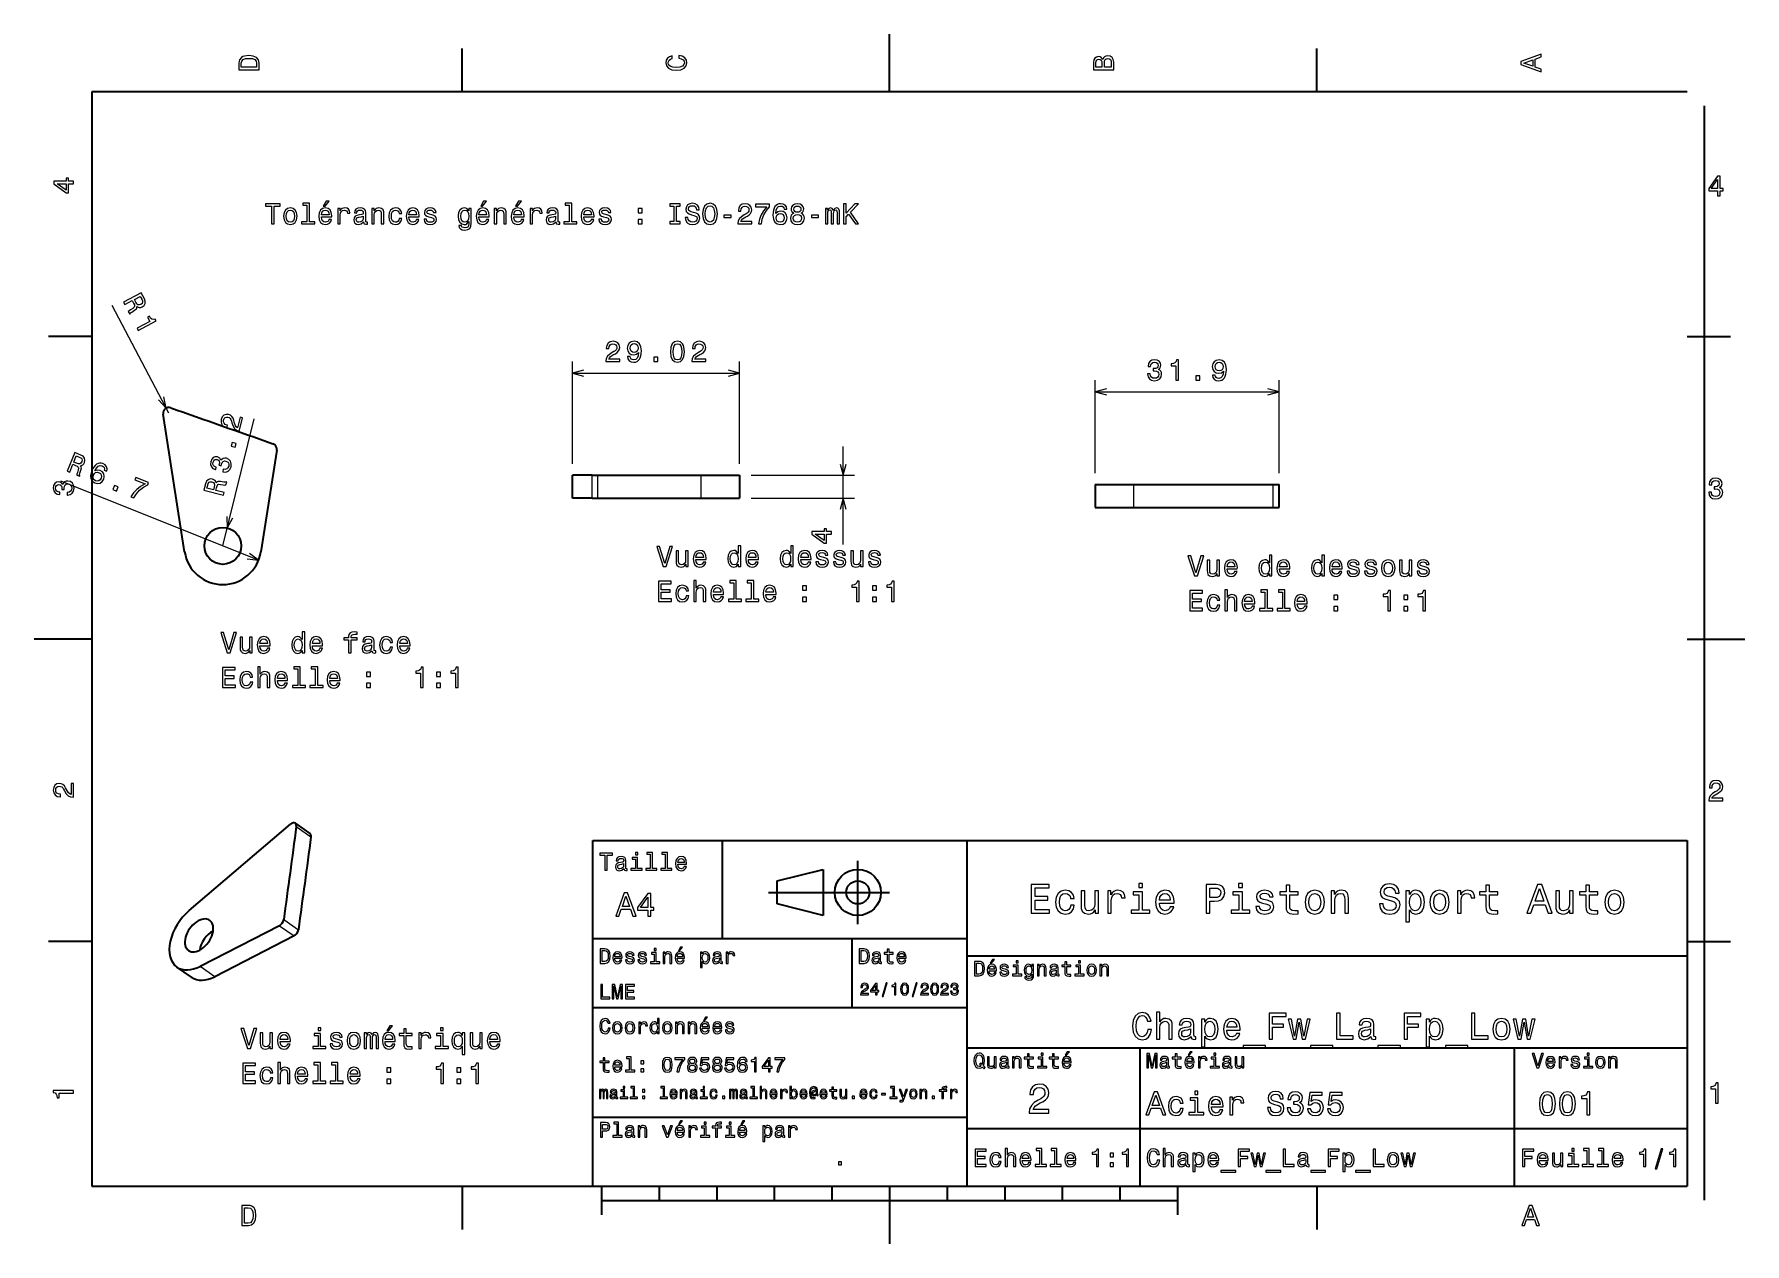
# Model space of a CAD drawing. Extents: x 0 to 297, y 0 to 210.
import ezdxf

# ---------------------------------------------------------------- set-up
doc = ezdxf.new("R2010")
doc.units = 0

msp = doc.modelspace()

# ---------------------------------------------------------------- linework, layer by layer
at = {"color": 7, "lineweight": 35, "ltscale": 0.25}
for p, q in [((148.5, 200), (148.5, 210)), ((10, 105), (0, 105)), ((287, 105), (297, 105)), ((192, 10), (192, 20)), ((148.5, 10), (148.5, 0))]:
    msp.add_line(p, q, dxfattribs=at)
at = {"color": 7, "lineweight": 35, "ltscale": 0.1875}
for p, q in [((74.300003, 200), (74.300003, 207.5)), ((222.699997, 200), (222.699997, 207.5)), ((10, 157.5), (2.5, 157.5)), ((287, 157.5), (294.5, 157.5)), ((10, 52.5), (2.5, 52.5)), ((287, 52.5), (294.5, 52.5)), ((74.300003, 10), (74.300003, 2.5)), ((222.699997, 10), (222.699997, 2.5))]:
    msp.add_line(p, q, dxfattribs=at)
at = {"color": 7, "lineweight": 35}
for p, q in [((287, 200), (10, 200)), ((10, 200), (10, 10)), ((290, 7.593956), (290, 197.593964)), ((26.117191, 120.132942), (22.400627, 144.040924)), ((190.934418, 131.810898), (215.129547, 131.810898)), ((190.934418, 127.810898), (215.129547, 127.810898)), ((26.898403, 57.852627), (44.488422, 72.857765)), ((97, 10), (97, 70)), ((97, 70), (287, 70)), ((162, 10), (162, 70)), ((287, 70), (287, 10)), ((127.5, 61), (148.5, 61)), ((97, 53), (162, 53)), ((162, 50), (287, 50)), ((97, 41), (162, 41)), ((162, 34), (287, 34)), ((257, 10), (257, 34)), ((97, 22), (162, 22)), ((162, 20), (287, 20)), ((10, 10), (287, 10)), ((97, 10), (287, 10)), ((98.5, 7.5), (198.5, 7.5))]:
    msp.add_line(p, q, dxfattribs=at)
at = {"color": 7, "lineweight": 13}
for p, q in [((23.38876, 144.194534), (13.535822, 162.883911)), ((93.44178, 151.155853), (122.464775, 151.155853)), ((184.234421, 147.936951), (216.129547, 147.936951)), ((32.737675, 121.162117), (38.191952, 143.242523)), ((38.957859, 118.672272), (4.615622, 132.41893))]:
    msp.add_line(p, q, dxfattribs=at)
at = {"color": 7, "lineweight": 13, "ltscale": 0.443199}
for p, q in [((93.44178, 135.427887), (93.44178, 153.155853)), ((122.464775, 135.427887), (122.464775, 153.155853))]:
    msp.add_line(p, q, dxfattribs=at)
at = {"color": 7, "lineweight": 13, "ltscale": 0.403151}
for p, q in [((184.234421, 133.810898), (184.234421, 149.936951)), ((216.129547, 133.810898), (216.129547, 149.936951))]:
    msp.add_line(p, q, dxfattribs=at)
at = {"color": 7, "lineweight": 35, "ltscale": 0.447125}
for p, q in [((42.105434, 137.805679), (39.358158, 120.132942)), ((97.879791, 133.427887), (115.764778, 133.427887)), ((97.879791, 129.427887), (115.764778, 129.427887))]:
    msp.add_line(p, q, dxfattribs=at)
at = {"color": 7, "lineweight": 13, "ltscale": 0.425901}
msp.add_line((140.442291, 121.391853), (140.442291, 138.427887), dxfattribs=at)
at = {"color": 7, "lineweight": 35, "ltscale": 0.000423}
for p, q in [((93.44178, 133.427887), (93.458717, 133.427887)), ((93.44178, 129.427887), (93.458717, 129.427887))]:
    msp.add_line(p, q, dxfattribs=at)
at = {"color": 7, "lineweight": 35, "ltscale": 0.1}
for p, q in [((93.44178, 129.427887), (93.44178, 133.427887)), ((122.464775, 133.427887), (122.464775, 129.427887)), ((184.234421, 131.810898), (184.234421, 127.810898)), ((216.129547, 127.810898), (216.129547, 131.810898)), ((129, 59), (129, 63))]:
    msp.add_line(p, q, dxfattribs=at)
at = {"color": 7, "lineweight": 35, "ltscale": 0.085947}
for p, q in [((96.896606, 133.427887), (93.458717, 133.427887)), ((96.896606, 129.427887), (93.458717, 129.427887))]:
    msp.add_line(p, q, dxfattribs=at)
at = {"color": 7, "lineweight": 13, "ltscale": 0.1}
for p, q in [((93.458717, 129.427887), (93.458717, 133.427887)), ((96.896606, 129.427887), (96.896606, 133.427887)), ((97.879791, 129.427887), (97.879791, 133.427887)), ((115.764778, 133.427887), (115.764778, 129.427887)), ((190.934418, 127.810898), (190.934418, 131.810898)), ((215.129547, 127.810898), (215.129547, 131.810898))]:
    msp.add_line(p, q, dxfattribs=at)
at = {"color": 7, "lineweight": 35, "ltscale": 0.02458}
for p, q in [((96.896606, 133.427887), (97.879791, 133.427887)), ((96.896606, 129.427887), (97.879791, 129.427887))]:
    msp.add_line(p, q, dxfattribs=at)
at = {"color": 7, "lineweight": 35, "ltscale": 0.1675}
for p, q in [((115.764778, 133.427887), (122.464775, 133.427887)), ((184.234421, 131.810898), (190.934418, 131.810898)), ((115.764778, 129.427887), (122.464775, 129.427887)), ((184.234421, 127.810898), (190.934418, 127.810898))]:
    msp.add_line(p, q, dxfattribs=at)
at = {"color": 7, "lineweight": 13, "ltscale": 0.449438}
for p, q in [((124.464775, 133.427887), (142.442291, 133.427887)), ((124.464775, 129.427887), (142.442291, 129.427887))]:
    msp.add_line(p, q, dxfattribs=at)
at = {"color": 7, "lineweight": 35, "ltscale": 0.025}
for p, q in [((215.129547, 131.810898), (216.129547, 131.810898)), ((215.129547, 127.810898), (216.129547, 127.810898))]:
    msp.add_line(p, q, dxfattribs=at)
at = {"color": 7, "lineweight": 35, "ltscale": 0.077785}
for p, q in [((45.321423, 73.031441), (47.866829, 71.242081)), ((27.318655, 46.264511), (24.773252, 48.053875))]:
    msp.add_line(p, q, dxfattribs=at)
at = {"color": 7, "lineweight": 13, "ltscale": 0.077785}
for p, q in [((45.508862, 72.454918), (48.054268, 70.66555)), ((42.583416, 55.229401), (45.128819, 53.440037)), ((43.320972, 56.273796), (45.866379, 54.484428)), ((31.339617, 46.370453), (28.794212, 48.159821))]:
    msp.add_line(p, q, dxfattribs=at)
at = {"color": 7, "lineweight": 35, "ltscale": 0.425}
msp.add_line((119.5, 53), (119.5, 70), dxfattribs=at)
at = {"color": 7, "lineweight": 35, "ltscale": 0.275}
msp.add_line((143, 55.5), (143, 66.5), dxfattribs=at)
at = {"color": 7, "lineweight": 35, "ltscale": 0.206155}
for p, q in [((129, 63), (137, 65)), ((137, 57), (129, 59))]:
    msp.add_line(p, q, dxfattribs=at)
at = {"color": 7, "lineweight": 35, "ltscale": 0.2}
msp.add_line((137, 65), (137, 57), dxfattribs=at)
at = {"color": 7, "lineweight": 35, "ltscale": 0.387396}
for p, q in [((42.583416, 55.229401), (28.794212, 48.159821)), ((45.128819, 53.440037), (31.339617, 46.370453))]:
    msp.add_line(p, q, dxfattribs=at)
at = {"color": 7, "lineweight": 35, "ltscale": 0.3}
msp.add_line((142, 41), (142, 53), dxfattribs=at)
at = {"color": 7, "lineweight": 35, "ltscale": 0.35}
msp.add_line((192, 20), (192, 34), dxfattribs=at)
at = {"color": 7, "lineweight": 35, "ltscale": 0.125}
for p, q in [((98.5, 10), (98.5, 5)), ((198.5, 10), (198.5, 5))]:
    msp.add_line(p, q, dxfattribs=at)
at = {"color": 7, "lineweight": 35, "ltscale": 0.0625}
for p, q in [((108.5, 10), (108.5, 7.5)), ((118.5, 10), (118.5, 7.5)), ((128.5, 10), (128.5, 7.5)), ((138.5, 10), (138.5, 7.5)), ((158.5, 10), (158.5, 7.5)), ((168.5, 10), (168.5, 7.5)), ((178.5, 10), (178.5, 7.5)), ((188.5, 10), (188.5, 7.5))]:
    msp.add_line(p, q, dxfattribs=at)
at = {"color": 7, "lineweight": 13}
for points in [[(35.533215, 204.994965), (35.533215, 203.829971), (39.033215, 203.829971), (39.033215, 204.994965), (38.922264, 205.544678), (38.584366, 205.953171), (38.034657, 206.205338), (37.283215, 206.296112), (36.516644, 206.215424), (36.21405, 206.114563), (35.971977, 205.973343), (35.644165, 205.56485), (35.563473, 205.297562)], [(35.951801, 204.959656), (36.027451, 205.342941), (36.259438, 205.605194), (36.672985, 205.761536), (37.283215, 205.811966), (37.873272, 205.756485), (38.286816, 205.600143), (38.533936, 205.332855), (38.614628, 204.959656), (38.614628, 204.298996), (35.951801, 204.298996)], [(111.93206, 205.817017), (112.35569, 205.716141), (112.658287, 205.549713), (112.844887, 205.317734), (112.905403, 205.045395), (112.814629, 204.71759), (112.54229, 204.460388), (112.098488, 204.28891), (111.483215, 204.233429), (110.872986, 204.28891), (110.424141, 204.455338), (110.151802, 204.71254), (110.055984, 205.045395), (110.106415, 205.287476), (110.247627, 205.494247), (110.474571, 205.655624), (110.787247, 205.766571), (110.787247, 206.245682), (110.308144, 206.094391), (109.94503, 205.832138), (109.718086, 205.474075), (109.637398, 205.045395), (109.763474, 204.510818), (110.116501, 204.10231), (110.696472, 203.840057), (111.483215, 203.749283), (112.269958, 203.840057), (112.84993, 204.10231), (113.208, 204.510818), (113.329041, 205.045395), (113.233215, 205.51442), (112.965927, 205.892654), (112.527161, 206.159943), (111.93206, 206.301163)], [(185.542007, 205.630417), (185.249496, 205.983429), (185.052811, 206.074219), (184.81073, 206.104477), (184.432495, 206.03891), (184.160156, 205.842224), (183.993729, 205.524506), (183.933212, 205.080704), (183.933212, 203.835022), (187.433212, 203.835022), (187.433212, 205.151306), (187.36261, 205.620331), (187.155838, 205.968307), (186.828018, 206.185165), (186.384216, 206.260818), (186.08667, 206.215424), (185.839554, 206.094391), (185.65799, 205.897705)], [(185.385666, 204.984879), (185.385666, 204.298996), (184.351807, 204.298996), (184.351807, 205.025223), (184.382065, 205.297562), (184.472839, 205.489197), (184.629181, 205.605194), (184.86116, 205.645538), (185.093155, 205.600143), (185.254532, 205.479111), (185.355408, 205.272339)], [(187.014618, 205.095825), (187.014618, 204.298996), (185.809296, 204.298996), (185.809296, 205.050446), (185.844589, 205.368164), (185.9505, 205.595108), (186.132065, 205.731277), (186.394302, 205.776657), (186.671692, 205.731277), (186.863327, 205.605194), (186.979324, 205.393372)], [(261.633209, 203.466858), (261.633209, 203.930847), (260.604401, 204.298996), (260.604401, 205.695969), (261.633209, 206.064133), (261.633209, 206.538193), (258.128174, 205.257217), (258.128174, 204.742798)], [(260.17572, 204.460388), (258.632477, 205), (260.17572, 205.539627)], [(6.833213, 184.02739), (6.833213, 184.481277), (5.965778, 184.481277), (5.965778, 184.98056), (5.56232, 184.98056), (5.56232, 184.481277), (3.408862, 184.481277), (3.408862, 184.022339), (5.521974, 182.489197), (5.965778, 182.489197), (5.965778, 184.02739)], [(292.277374, 181.916794), (292.731262, 181.916794), (292.731262, 182.784225), (293.23056, 182.784225), (293.23056, 183.187683), (292.731262, 183.187683), (292.731262, 185.341141), (292.272339, 185.341141), (290.739197, 183.228027), (290.739197, 182.784225), (292.277374, 182.784225)], [(291.162842, 183.187683), (292.277374, 184.756134), (292.277374, 183.187683)], [(5.56232, 182.912827), (3.993876, 184.02739), (5.56232, 184.02739)], [(41.201794, 177.052185), (41.665771, 177.052185), (41.665771, 180.128555), (42.72485, 180.128555), (42.72485, 180.552185), (40.137672, 180.552185), (40.137672, 180.128555), (41.201794, 180.128555)], [(43.294735, 178.403763), (43.375427, 177.788498), (43.607414, 177.33461), (43.975571, 177.052185), (44.469807, 176.95636), (44.959, 177.052185), (45.327156, 177.329559), (45.559143, 177.783447), (45.644878, 178.403763), (45.559143, 179.019043), (45.327156, 179.477982), (44.959, 179.755356), (44.469807, 179.856216), (43.975571, 179.755356), (43.607414, 179.472931), (43.375427, 179.019043)], [(43.748623, 178.408813), (43.794014, 178.862701), (43.935223, 179.190521), (44.16217, 179.392242), (44.469807, 179.462845), (44.7724, 179.392242), (44.999344, 179.195557), (45.140556, 178.862701), (45.190987, 178.408813), (45.140556, 177.949875), (44.999344, 177.61702), (44.7724, 177.415298), (44.469807, 177.349731), (44.16217, 177.415298), (43.935223, 177.61702), (43.794014, 177.949875)], [(47.344444, 180.300018), (47.344444, 177.425385), (46.431622, 177.425385), (46.431622, 177.052185), (48.69603, 177.052185), (48.69603, 177.425385), (47.78825, 177.425385), (47.78825, 180.673218), (46.648479, 180.673218), (46.648479, 180.300018)], [(49.88623, 178.277695), (51.661449, 178.277695), (51.666492, 178.484467), (51.5858, 179.064438), (51.363899, 179.498154), (51.010872, 179.760391), (50.541851, 179.856216), (50.08292, 179.755356), (49.729893, 179.472931), (49.502949, 179.014008), (49.422256, 178.408813), (49.497906, 177.788498), (49.72485, 177.33461), (50.07283, 177.052185), (50.526722, 176.95636), (50.920094, 177.021927), (51.242859, 177.19339), (51.479893, 177.465729), (51.616058, 177.828842), (51.177299, 177.828842), (51.086521, 177.627106), (50.955399, 177.475815), (50.582199, 177.354782), (50.294735, 177.410248), (50.077873, 177.586761), (49.936665, 177.874237), (49.88623, 178.262558)], [(49.88623, 178.650894), (49.941708, 178.998871), (50.077873, 179.256073), (50.284649, 179.412415), (50.556984, 179.467896), (50.824272, 179.412415), (51.031044, 179.256073), (51.157127, 178.998871), (51.202515, 178.650894)], [(50.193871, 180.128555), (50.491421, 180.128555), (51.192429, 180.985901), (50.698193, 180.985901)], [(52.700356, 177.052185), (53.144157, 177.052185), (53.144157, 178.600449), (53.189545, 178.973648), (53.325714, 179.240952), (53.547615, 179.402328), (53.845165, 179.457809), (54.06707, 179.422501), (54.233494, 179.32164), (54.334358, 179.150162), (54.369663, 178.918182), (54.818512, 178.918182), (54.757992, 179.326675), (54.591564, 179.619186), (54.314186, 179.7957), (53.935944, 179.856216), (53.678741, 179.815872), (53.456837, 179.715012), (53.260151, 179.543533), (53.103813, 179.311554), (53.103813, 179.760391), (52.700356, 179.760391)], [(57.178741, 177.405212), (57.178741, 177.390076), (57.203957, 177.218613), (57.279602, 177.09758), (57.597328, 177.001755), (57.844444, 177.042099), (57.844444, 177.38504), (57.738541, 177.369904), (57.597328, 177.435471), (57.572113, 177.637207), (57.572113, 179.039215), (57.511593, 179.397293), (57.335083, 179.649445), (57.027443, 179.800751), (56.593727, 179.856216), (56.170097, 179.7957), (55.857414, 179.624237), (55.660728, 179.356934), (55.595169, 179.003922), (55.595169, 178.973648), (55.993584, 178.973648), (56.028885, 179.185471), (56.139835, 179.336761), (56.321392, 179.427551), (56.578598, 179.462845), (56.825714, 179.437637), (57.002228, 179.361984), (57.108135, 179.230865), (57.14344, 179.049301), (57.123264, 178.837494), (57.042572, 178.731583), (56.840843, 178.681152), (56.462601, 178.640808), (56.028885, 178.550018), (55.721249, 178.388641), (55.539692, 178.136475), (55.484215, 177.763275), (55.534649, 177.43042), (55.690987, 177.183304), (55.94315, 177.026962), (56.29113, 176.971497), (56.760155, 177.077408)], [(57.128307, 178.000305), (57.067787, 177.738068), (56.906406, 177.536331), (56.66433, 177.405212), (56.366783, 177.359818), (56.17514, 177.38504), (56.038971, 177.465729), (55.953236, 177.606934), (55.92802, 177.803619), (55.948193, 177.980133), (56.028885, 178.106216), (56.35165, 178.247437), (56.760155, 178.307953), (57.128307, 178.428986)], [(58.605972, 177.052185), (59.049778, 177.052185), (59.049778, 178.615585), (59.095169, 178.973648), (59.241421, 179.235901), (59.468365, 179.397293), (59.770958, 179.457809), (60.013035, 179.407379), (60.16433, 179.27121), (60.239979, 179.044266), (60.265198, 178.741669), (60.265198, 177.052185), (60.709, 177.052185), (60.709, 178.832443), (60.688828, 179.190521), (60.598049, 179.488068), (60.300499, 179.760391), (59.836521, 179.856216), (59.579315, 179.820923), (59.362457, 179.725098), (59.175858, 179.563705), (59.029602, 179.346848), (59.029602, 179.760391), (58.605972, 179.760391)], [(63.366783, 178.862701), (63.805542, 178.862701), (63.714764, 179.266159), (63.497906, 179.583893), (63.160011, 179.780579), (62.721249, 179.856216), (62.237099, 179.755356), (61.868942, 179.472931), (61.636955, 179.014008), (61.556263, 178.398727), (61.631912, 177.788498), (61.858856, 177.33461), (62.216927, 177.052185), (62.70612, 176.95636), (63.139839, 177.032013), (63.477734, 177.24382), (63.709721, 177.576675), (63.810585, 178.020477), (63.386955, 178.020477), (63.311306, 177.738068), (63.170097, 177.526245), (62.968369, 177.395126), (62.721249, 177.354782), (62.413612, 177.420334), (62.191711, 177.62207), (62.055542, 177.949875), (62.010155, 178.413849), (62.055542, 178.867752), (62.196754, 179.195557), (62.423698, 179.397293), (62.721249, 179.467896), (62.983498, 179.422501), (63.180183, 179.306503), (63.311306, 179.114868)], [(65.066345, 178.277695), (66.841568, 178.277695), (66.846603, 178.484467), (66.765915, 179.064438), (66.544014, 179.498154), (66.190987, 179.760391), (65.72197, 179.856216), (65.263031, 179.755356), (64.910011, 179.472931), (64.68306, 179.014008), (64.602371, 178.408813), (64.678024, 177.788498), (64.904968, 177.33461), (65.252945, 177.052185), (65.706841, 176.95636), (66.100212, 177.021927), (66.422974, 177.19339), (66.660011, 177.465729), (66.796173, 177.828842), (66.357414, 177.828842), (66.266632, 177.627106), (66.135513, 177.475815), (65.762314, 177.354782), (65.474854, 177.410248), (65.257996, 177.586761), (65.116783, 177.874237), (65.066345, 178.262558)], [(65.066345, 178.650894), (65.121826, 178.998871), (65.257996, 179.256073), (65.464767, 179.412415), (65.737099, 179.467896), (66.004387, 179.412415), (66.211159, 179.256073), (66.337242, 178.998871), (66.382629, 178.650894)], [(69.040413, 178.630722), (68.61174, 178.731583), (68.294014, 178.84758), (68.18811, 179.08461), (68.218369, 179.251038), (68.324272, 179.37207), (68.495743, 179.447723), (68.742859, 179.477982), (68.979889, 179.447723), (69.166489, 179.356934), (69.287529, 179.220779), (69.337959, 179.039215), (69.771683, 179.039215), (69.771683, 179.049301), (69.69603, 179.377106), (69.489258, 179.634323), (69.166489, 179.7957), (68.742859, 179.856216), (68.314186, 179.7957), (68.001511, 179.629272), (67.804825, 179.382156), (67.744301, 179.069473), (67.789688, 178.766876), (67.930901, 178.555069), (68.162888, 178.403763), (68.500786, 178.297867), (68.995026, 178.176819), (69.297615, 178.050751), (69.378311, 177.949875), (69.408569, 177.798584), (69.363174, 177.611984), (69.242142, 177.470779), (69.045456, 177.37999), (68.783203, 177.349731), (68.505829, 177.37999), (68.3041, 177.485901), (68.167931, 177.657379), (68.112457, 177.894409), (67.683784, 177.894409), (67.754387, 177.490952), (67.961159, 177.198441), (68.288971, 177.021927), (68.742859, 176.95636), (69.216927, 177.021927), (69.564911, 177.198441), (69.776718, 177.480865), (69.852371, 177.849014), (69.796898, 178.166733), (69.640556, 178.383591), (69.383347, 178.524811)], [(75.894157, 177.173218), (75.894157, 179.760391), (75.47052, 179.760391), (75.47052, 179.32164), (75.122543, 179.720047), (74.910721, 179.820923), (74.673691, 179.856216), (74.245026, 179.755356), (73.91217, 179.472931), (73.695313, 179.019043), (73.619659, 178.408813), (73.695313, 177.793533), (73.91217, 177.339645), (74.245026, 177.052185), (74.673691, 176.95636), (74.915771, 176.991669), (75.1175, 177.082443), (75.47052, 177.465729), (75.47052, 177.082443), (75.430176, 176.779846), (75.319229, 176.562988), (75.107407, 176.436905), (74.789688, 176.391525), (74.512314, 176.421783), (74.315628, 176.497437), (74.199631, 176.628555), (74.16433, 176.805069), (73.735657, 176.805069), (73.735657, 176.784897), (73.801216, 176.462128), (74.002945, 176.220047), (74.325714, 176.063705), (74.764473, 176.00824), (75.288971, 176.083893), (75.636948, 176.2957), (75.833633, 176.663864)], [(74.078598, 178.408813), (74.123978, 178.857666), (74.260147, 179.190521), (74.47197, 179.387207), (74.754387, 179.457809), (75.051941, 179.387207), (75.273834, 179.190521), (75.410004, 178.857666), (75.460434, 178.408813), (75.410004, 177.949875), (75.273834, 177.62207), (75.051941, 177.420334), (74.754387, 177.354782), (74.47197, 177.420334), (74.260147, 177.62207), (74.123978, 177.954926)], [(77.210434, 178.277695), (78.985657, 178.277695), (78.990692, 178.484467), (78.910004, 179.064438), (78.688103, 179.498154), (78.335075, 179.760391), (77.866058, 179.856216), (77.40712, 179.755356), (77.054092, 179.472931), (76.827148, 179.014008), (76.74646, 178.408813), (76.822113, 177.788498), (77.049057, 177.33461), (77.397034, 177.052185), (77.850922, 176.95636), (78.244301, 177.021927), (78.567062, 177.19339), (78.804092, 177.465729), (78.940262, 177.828842), (78.501503, 177.828842), (78.410721, 177.627106), (78.279602, 177.475815), (77.906403, 177.354782), (77.618942, 177.410248), (77.402084, 177.586761), (77.260864, 177.874237), (77.210434, 178.262558)], [(77.210434, 178.650894), (77.265915, 178.998871), (77.402084, 179.256073), (77.608856, 179.412415), (77.881187, 179.467896), (78.148483, 179.412415), (78.355255, 179.256073), (78.481331, 178.998871), (78.526718, 178.650894)], [(77.518074, 180.128555), (77.815628, 180.128555), (78.516632, 180.985901), (78.0224, 180.985901)], [(79.858131, 177.052185), (80.301933, 177.052185), (80.301933, 178.615585), (80.347321, 178.973648), (80.493576, 179.235901), (80.72052, 179.397293), (81.023117, 179.457809), (81.26519, 179.407379), (81.416489, 179.27121), (81.492142, 179.044266), (81.517349, 178.741669), (81.517349, 177.052185), (81.961159, 177.052185), (81.961159, 178.832443), (81.940979, 179.190521), (81.850204, 179.488068), (81.552658, 179.760391), (81.088684, 179.856216), (80.831474, 179.820923), (80.614616, 179.725098), (80.428017, 179.563705), (80.281761, 179.346848), (80.281761, 179.760391), (79.858131, 179.760391)], [(83.282486, 178.277695), (85.057693, 178.277695), (85.062744, 178.484467), (84.982048, 179.064438), (84.760147, 179.498154), (84.40712, 179.760391), (83.938103, 179.856216), (83.479172, 179.755356), (83.126144, 179.472931), (82.8992, 179.014008), (82.818504, 178.408813), (82.89415, 177.788498), (83.121094, 177.33461), (83.469086, 177.052185), (83.922974, 176.95636), (84.316345, 177.021927), (84.639114, 177.19339), (84.876144, 177.465729), (85.012314, 177.828842), (84.573547, 177.828842), (84.482773, 177.627106), (84.351646, 177.475815), (83.978447, 177.354782), (83.690979, 177.410248), (83.474121, 177.586761), (83.332916, 177.874237), (83.282486, 178.262558)], [(83.282486, 178.650894), (83.337952, 178.998871), (83.474121, 179.256073), (83.680893, 179.412415), (83.953232, 179.467896), (84.22052, 179.412415), (84.427292, 179.256073), (84.553375, 178.998871), (84.598763, 178.650894)], [(83.590118, 180.128555), (83.887665, 180.128555), (84.588676, 180.985901), (84.094437, 180.985901)], [(86.096603, 177.052185), (86.540405, 177.052185), (86.540405, 178.600449), (86.5858, 178.973648), (86.721962, 179.240952), (86.943863, 179.402328), (87.241409, 179.457809), (87.463318, 179.422501), (87.629745, 179.32164), (87.730606, 179.150162), (87.765915, 178.918182), (88.214752, 178.918182), (88.154236, 179.326675), (87.987808, 179.619186), (87.710434, 179.7957), (87.332191, 179.856216), (87.074989, 179.815872), (86.853088, 179.715012), (86.656403, 179.543533), (86.500061, 179.311554), (86.500061, 179.760391), (86.096603, 179.760391)], [(90.574982, 177.405212), (90.574982, 177.390076), (90.600204, 177.218613), (90.67585, 177.09758), (90.993576, 177.001755), (91.240692, 177.042099), (91.240692, 177.38504), (91.134781, 177.369904), (90.993576, 177.435471), (90.968353, 177.637207), (90.968353, 179.039215), (90.907837, 179.397293), (90.731323, 179.649445), (90.423691, 179.800751), (89.989975, 179.856216), (89.566345, 179.7957), (89.253662, 179.624237), (89.056976, 179.356934), (88.991409, 179.003922), (88.991409, 178.973648), (89.389832, 178.973648), (89.425133, 179.185471), (89.536087, 179.336761), (89.717636, 179.427551), (89.974838, 179.462845), (90.221962, 179.437637), (90.398476, 179.361984), (90.504379, 179.230865), (90.539688, 179.049301), (90.519516, 178.837494), (90.43882, 178.731583), (90.237091, 178.681152), (89.858849, 178.640808), (89.425133, 178.550018), (89.117493, 178.388641), (88.935944, 178.136475), (88.880463, 177.763275), (88.930893, 177.43042), (89.087234, 177.183304), (89.339401, 177.026962), (89.687378, 176.971497), (90.156403, 177.077408)], [(90.524551, 178.000305), (90.464035, 177.738068), (90.302658, 177.536331), (90.060577, 177.405212), (89.763031, 177.359818), (89.571381, 177.38504), (89.435219, 177.465729), (89.349487, 177.606934), (89.324265, 177.803619), (89.344437, 177.980133), (89.425133, 178.106216), (89.747894, 178.247437), (90.156403, 178.307953), (90.524551, 178.428986)], [(92.884781, 180.300018), (92.884781, 177.425385), (91.971962, 177.425385), (91.971962, 177.052185), (94.236374, 177.052185), (94.236374, 177.425385), (93.32859, 177.425385), (93.32859, 180.673218), (92.18882, 180.673218), (92.18882, 180.300018)], [(95.426575, 178.277695), (97.201782, 178.277695), (97.206833, 178.484467), (97.126137, 179.064438), (96.904236, 179.498154), (96.551208, 179.760391), (96.082191, 179.856216), (95.62326, 179.755356), (95.270233, 179.472931), (95.043289, 179.014008), (94.962593, 178.408813), (95.038239, 177.788498), (95.265182, 177.33461), (95.613174, 177.052185), (96.067062, 176.95636), (96.460434, 177.021927), (96.783203, 177.19339), (97.020233, 177.465729), (97.156403, 177.828842), (96.717636, 177.828842), (96.626862, 177.627106), (96.495735, 177.475815), (96.122536, 177.354782), (95.835068, 177.410248), (95.61821, 177.586761), (95.477005, 177.874237), (95.426575, 178.262558)], [(95.426575, 178.650894), (95.48204, 178.998871), (95.61821, 179.256073), (95.824982, 179.412415), (96.097321, 179.467896), (96.364609, 179.412415), (96.571381, 179.256073), (96.697464, 178.998871), (96.742851, 178.650894)], [(99.400635, 178.630722), (98.971954, 178.731583), (98.654236, 178.84758), (98.548325, 179.08461), (98.578583, 179.251038), (98.684494, 179.37207), (98.855965, 179.447723), (99.103081, 179.477982), (99.340118, 179.447723), (99.526718, 179.356934), (99.647751, 179.220779), (99.698181, 179.039215), (100.131897, 179.039215), (100.131897, 179.049301), (100.056252, 179.377106), (99.84948, 179.634323), (99.526718, 179.7957), (99.103081, 179.856216), (98.674408, 179.7957), (98.361725, 179.629272), (98.165039, 179.382156), (98.104523, 179.069473), (98.149918, 178.766876), (98.291122, 178.555069), (98.523109, 178.403763), (98.861008, 178.297867), (99.35524, 178.176819), (99.657837, 178.050751), (99.738525, 177.949875), (99.768784, 177.798584), (99.723404, 177.611984), (99.602364, 177.470779), (99.405678, 177.37999), (99.143433, 177.349731), (98.866051, 177.37999), (98.664322, 177.485901), (98.528152, 177.657379), (98.472679, 177.894409), (98.044006, 177.894409), (98.114609, 177.490952), (98.321381, 177.198441), (98.649193, 177.021927), (99.103081, 176.95636), (99.577148, 177.021927), (99.925125, 177.198441), (100.136948, 177.480865), (100.212593, 177.849014), (100.15712, 178.166733), (100.000778, 178.383591), (99.743576, 178.524811)], [(104.842278, 179.008957), (105.538239, 179.008957), (105.538239, 179.760391), (104.842278, 179.760391)], [(111.030319, 177.475815), (110.384781, 177.475815), (110.384781, 177.052185), (112.139824, 177.052185), (112.139824, 177.475815), (111.494293, 177.475815), (111.494293, 180.128555), (112.139824, 180.128555), (112.139824, 180.552185), (110.384781, 180.552185), (110.384781, 180.128555), (111.030319, 180.128555)], [(113.501503, 178.207077), (113.042564, 178.207077), (113.143433, 177.672501), (113.395592, 177.279129), (113.78392, 177.042099), (114.308418, 176.95636), (114.827873, 177.037048), (115.216202, 177.258957), (115.463318, 177.606934), (115.554092, 178.065872), (115.478447, 178.479416), (115.266632, 178.746704), (114.923691, 178.923218), (114.46476, 179.054352), (114.071388, 179.150162), (113.814178, 179.261124), (113.667931, 179.422501), (113.622536, 179.674667), (113.667931, 179.901611), (113.799049, 180.073074), (114.000778, 180.189072), (114.27816, 180.229416), (114.560577, 180.178986), (114.782478, 180.042816), (114.928734, 179.815872), (114.999336, 179.50824), (115.458275, 179.50824), (115.458275, 179.518326), (115.377579, 179.992386), (115.140549, 180.345413), (114.767349, 180.567322), (114.263031, 180.64296), (113.809135, 180.567322), (113.456108, 180.355499), (113.229164, 180.027695), (113.148476, 179.604065), (113.214035, 179.225815), (113.405678, 178.968613), (113.708275, 178.797134), (114.121819, 178.666016), (114.530319, 178.550018), (114.837959, 178.439072), (115.024559, 178.277695), (115.090118, 178.015442), (115.029602, 177.748154), (114.87326, 177.546417), (114.63623, 177.420334), (114.32859, 177.37999), (113.985649, 177.435471), (113.723404, 177.596848), (113.556976, 177.8591)], [(116.038246, 178.802185), (116.129028, 178.015442), (116.391273, 177.435471), (116.799774, 177.077408), (117.334358, 176.95636), (117.863899, 177.077408), (118.277443, 177.435471), (118.534645, 178.015442), (118.630463, 178.802185), (118.534645, 179.583893), (118.423691, 179.901611), (118.277443, 180.163849), (117.863899, 180.521927), (117.611732, 180.612701), (117.334358, 180.64801), (116.794731, 180.521927), (116.38623, 180.1689), (116.129028, 179.588928)], [(116.5224, 178.802185), (116.577873, 179.412415), (116.744301, 179.861267), (117.001503, 180.133591), (117.334358, 180.229416), (117.662163, 180.133591), (117.919373, 179.856216), (118.0858, 179.407379), (118.146317, 178.802185), (118.0858, 178.191956), (117.919373, 177.743103), (117.662163, 177.470779), (117.334358, 177.37999), (117.001503, 177.470779), (116.744301, 177.743103), (116.577873, 178.186905)], [(119.760155, 178.207077), (120.980614, 178.207077), (120.980614, 178.605499), (119.760155, 178.605499)], [(122.175858, 177.052185), (124.581482, 177.052185), (124.581482, 177.485901), (122.680183, 177.485901), (122.786095, 177.722931), (122.967651, 177.919617), (123.527443, 178.277695), (123.824997, 178.428986), (124.157852, 178.645844), (124.394882, 178.89801), (124.531052, 179.195557), (124.581482, 179.533447), (124.495743, 179.957077), (124.258713, 180.289932), (123.895599, 180.501755), (123.426582, 180.577408), (122.942429, 180.491669), (122.57428, 180.254639), (122.337242, 179.876389), (122.256554, 179.377106), (122.256554, 179.306503), (122.715485, 179.306503), (122.715485, 179.346848), (122.760872, 179.689789), (122.897041, 179.941956), (123.113899, 180.103333), (123.401367, 180.158813), (123.693871, 180.108383), (123.910728, 179.9823), (124.051941, 179.785614), (124.102371, 179.538498), (124.06707, 179.306503), (123.971252, 179.109818), (123.809868, 178.938354), (123.587967, 178.787048), (123.290413, 178.625671), (122.796181, 178.312988), (122.448196, 177.980133), (122.241425, 177.576675), (122.175858, 177.067322)], [(125.741425, 177.052185), (126.250793, 177.052185), (126.417221, 177.884323), (126.709724, 178.66098), (127.123268, 179.382156), (127.662895, 180.057953), (127.662895, 180.476532), (125.262321, 180.476532), (125.262321, 180.017609), (127.178749, 180.017609), (126.623993, 179.336761), (126.205406, 178.625671), (125.912895, 177.869186)], [(130.688843, 179.6091), (130.593018, 180.017609), (130.371109, 180.32019), (130.028168, 180.511841), (129.584366, 180.577408), (129.286819, 180.542099), (129.029602, 180.446274), (128.802673, 180.289932), (128.611023, 180.068039), (128.459732, 179.790665), (128.348785, 179.452759), (128.278168, 179.054352), (128.257996, 178.605499), (128.338684, 177.889359), (128.585815, 177.369904), (128.984222, 177.057236), (129.5289, 176.951324), (130.018097, 177.042099), (130.391296, 177.279129), (130.633362, 177.652328), (130.719086, 178.126389), (130.633362, 178.605499), (130.401367, 178.973648), (130.043304, 179.205643), (129.599487, 179.286331), (129.120392, 179.185471), (128.762329, 178.89801), (128.837982, 179.452759), (128.999359, 179.851181), (129.246475, 180.088211), (129.589417, 180.1689), (129.841583, 180.128555), (130.033218, 180.022644), (130.159302, 179.84613), (130.224854, 179.6091)], [(130.229904, 178.121353), (130.174423, 177.803619), (130.033218, 177.561554), (129.806274, 177.400162), (129.523849, 177.349731), (129.226303, 177.400162), (128.999359, 177.556503), (128.853104, 177.798584), (128.807709, 178.116302), (128.858154, 178.428986), (128.999359, 178.666016), (129.231354, 178.817322), (129.544022, 178.872787), (129.81636, 178.817322), (130.033218, 178.671066), (130.174423, 178.434036)], [(131.88913, 178.938354), (131.631927, 178.797134), (131.455414, 178.600449), (131.344452, 178.353333), (131.309158, 178.055786), (131.389847, 177.606934), (131.621826, 177.258957), (132.000076, 177.037048), (132.514496, 176.951324), (133.023849, 177.037048), (133.4021, 177.258957), (133.634094, 177.606934), (133.719818, 178.055786), (133.679474, 178.353333), (133.573563, 178.600449), (133.391998, 178.797134), (133.139847, 178.938354), (133.341583, 179.059387), (133.482788, 179.225815), (133.568512, 179.427551), (133.598785, 179.674667), (133.518097, 180.03273), (133.306274, 180.32019), (132.963333, 180.50679), (132.514496, 180.577408), (132.060593, 180.50679), (131.717651, 180.32019), (131.500793, 180.03273), (131.42514, 179.674667), (131.450363, 179.427551), (131.536102, 179.225815)], [(131.793304, 178.065872), (131.838684, 178.33316), (131.984955, 178.534897), (132.211884, 178.666016), (132.514496, 178.711411), (132.812042, 178.666016), (133.038986, 178.534897), (133.185242, 178.33316), (133.235672, 178.065872), (133.185242, 177.778412), (133.038986, 177.561554), (132.812042, 177.420334), (132.514496, 177.374954), (132.211884, 177.420334), (131.984955, 177.561554), (131.838684, 177.778412)], [(131.904266, 179.634323), (131.944611, 179.856216), (132.065643, 180.027695), (132.257278, 180.133591), (132.514496, 180.17395), (132.766647, 180.133591), (132.958282, 180.027695), (133.07933, 179.856216), (133.124725, 179.634323), (133.07933, 179.407379), (132.958282, 179.230865), (132.766647, 179.114868), (132.514496, 179.079559), (132.257278, 179.119904), (132.065643, 179.230865), (131.944611, 179.407379)], [(134.940277, 178.207077), (136.160736, 178.207077), (136.160736, 178.605499), (134.940277, 178.605499)], [(137.366089, 177.052185), (137.774582, 177.052185), (137.774582, 178.862701), (137.799805, 179.13504), (137.875443, 179.331726), (137.99144, 179.447723), (138.142731, 179.493103), (138.263763, 179.452759), (138.344467, 179.351898), (138.384811, 179.18042), (138.399933, 178.953476), (138.399933, 177.052185), (138.783234, 177.052185), (138.783234, 178.862701), (138.808441, 179.12999), (138.884094, 179.326675), (139.005127, 179.447723), (139.156433, 179.493103), (139.277466, 179.452759), (139.358154, 179.351898), (139.408585, 178.953476), (139.408585, 177.052185), (139.817078, 177.052185), (139.817078, 178.923218), (139.79187, 179.311554), (139.711182, 179.6091), (139.549805, 179.790665), (139.287537, 179.856216), (138.979919, 179.755356), (138.742889, 179.462845), (138.556274, 179.750305), (138.243591, 179.856216), (137.956146, 179.755356), (137.75946, 179.472931), (137.75946, 179.760391), (137.366089, 179.760391)], [(140.528183, 177.052185), (140.992157, 177.052185), (140.992157, 178.297867), (141.405701, 178.741669), (142.58078, 177.052185), (143.14563, 177.052185), (141.733521, 179.079559), (143.10527, 180.552185), (142.48999, 180.552185), (140.992157, 178.933304), (140.992157, 180.552185), (140.528183, 180.552185)], [(104.842278, 177.052185), (105.538239, 177.052185), (105.538239, 177.803619), (104.842278, 177.803619)], [(15.488468, 163.468643), (15.707199, 163.053741), (17.014338, 163.742859), (17.237772, 163.319046), (17.389023, 162.99971), (17.43005, 162.770493), (17.339277, 162.5858), (17.099583, 162.402435), (16.709833, 162.168442), (16.460732, 162.002914), (16.332813, 161.867065), (16.579765, 161.398636), (16.66453, 161.443329), (16.73535, 161.611786), (16.948517, 161.769775), (17.431711, 162.064423), (17.762011, 162.33548), (17.823908, 162.499237), (17.824001, 162.704529), (18.02961, 162.584869), (18.251606, 162.542267), (18.490234, 162.56546), (18.740791, 162.663345), (19.082607, 162.923355), (19.269588, 163.249985), (19.283886, 163.633789), (19.130209, 164.065887), (18.58456, 165.100891)], [(18.689854, 163.981964), (18.806555, 163.695709), (18.822926, 163.459198), (18.730284, 163.256424), (18.506084, 163.086914), (18.223812, 162.995117), (18.004169, 163.033249), (17.815678, 163.196136), (17.645199, 163.465424), (17.393543, 163.94278), (18.424086, 164.486084)], [(17.852833, 158.983841), (18.06686, 158.577866), (21.185257, 160.221863), (21.025326, 160.525238), (20.710857, 160.462067), (20.443277, 160.526245), (20.206852, 160.715164), (19.992414, 161.0354), (19.675667, 160.868408), (20.056681, 160.145691)], [(99.250687, 153.155853), (101.656303, 153.155853), (101.656303, 153.589569), (99.755005, 153.589569), (99.860916, 153.826599), (100.042473, 154.023285), (100.602272, 154.381363), (100.899826, 154.532654), (101.232674, 154.749512), (101.469704, 155.001678), (101.605873, 155.299225), (101.656303, 155.637115), (101.570572, 156.06076), (101.333542, 156.3936), (100.970428, 156.605423), (100.501404, 156.681061), (100.017258, 156.595337), (99.649101, 156.358307), (99.412071, 155.980057), (99.331375, 155.480774), (99.331375, 155.410172), (99.790314, 155.410172), (99.790314, 155.450531), (99.835701, 155.793457), (99.97187, 156.045624), (100.188728, 156.207001), (100.476189, 156.262482), (100.7687, 156.212051), (100.985558, 156.085968), (101.12677, 155.889282), (101.1772, 155.642166), (101.141899, 155.410172), (101.046074, 155.213486), (100.884689, 155.042023), (100.662788, 154.890717), (100.365242, 154.72934), (99.871002, 154.416656), (99.523026, 154.083801), (99.316246, 153.680344), (99.250687, 153.17099)], [(103.006882, 154.023285), (103.082535, 153.624878), (103.299393, 153.31723), (103.642326, 153.125595), (104.096222, 153.054993), (104.393768, 153.090286), (104.661064, 153.181061), (104.888008, 153.337402), (105.079651, 153.559311), (105.230942, 153.836685), (105.341896, 154.179626), (105.407455, 154.572998), (105.432678, 155.026886), (105.346939, 155.737991), (105.099823, 156.257446), (104.706451, 156.570114), (104.166824, 156.681061), (103.672592, 156.590286), (103.299393, 156.348221), (103.057312, 155.975021), (102.976624, 155.505997), (103.057312, 155.021851), (103.294342, 154.653687), (103.647369, 154.421707), (104.096222, 154.346054), (104.570282, 154.441879), (104.928352, 154.734375), (104.847656, 154.174591), (104.686279, 153.776169), (104.439163, 153.539139), (104.101265, 153.463486), (103.839012, 153.498795), (103.647369, 153.609741), (103.521294, 153.786255), (103.470856, 154.023285)], [(103.46582, 155.511047), (103.516251, 155.823715), (103.657455, 156.070831), (103.879364, 156.227173), (104.166824, 156.282654), (104.464378, 156.227173), (104.691322, 156.070831), (104.832535, 155.828766), (104.888008, 155.516083), (104.832535, 155.198364), (104.691322, 154.961334), (104.459335, 154.815079), (104.151695, 154.764648), (103.874313, 154.815079), (103.657455, 154.961334), (103.516251, 155.193314)], [(110.473885, 154.865509), (110.54953, 154.073715), (110.786568, 153.508881), (111.16481, 153.165939), (111.689301, 153.054993), (112.208755, 153.165939), (112.586998, 153.508881), (112.818985, 154.073715), (112.899681, 154.865509), (112.818985, 155.652252), (112.723167, 155.964935), (112.586998, 156.222137), (112.208755, 156.565079), (111.689301, 156.681061), (111.16481, 156.565079), (110.786568, 156.217087), (110.54953, 155.652252)], [(110.958038, 154.865509), (110.998383, 155.475739), (111.124458, 155.91449), (111.35141, 156.171707), (111.689301, 156.262482), (112.022156, 156.171707), (112.2491, 155.91449), (112.375183, 155.475739), (112.415527, 154.865509), (112.375183, 154.250229), (112.2491, 153.811478), (112.022156, 153.55426), (111.689301, 153.468536), (111.35141, 153.55426), (111.124458, 153.811478), (110.998383, 154.250229)], [(114.194778, 153.155853), (116.600395, 153.155853), (116.600395, 153.589569), (114.699104, 153.589569), (114.805008, 153.826599), (114.986565, 154.023285), (115.546364, 154.381363), (115.84391, 154.532654), (116.176765, 154.749512), (116.413795, 155.001678), (116.549965, 155.299225), (116.600395, 155.637115), (116.514664, 156.06076), (116.277634, 156.3936), (115.91452, 156.605423), (115.445496, 156.681061), (114.961349, 156.595337), (114.593193, 156.358307), (114.356163, 155.980057), (114.275467, 155.480774), (114.275467, 155.410172), (114.734406, 155.410172), (114.734406, 155.450531), (114.779793, 155.793457), (114.915962, 156.045624), (115.13282, 156.207001), (115.42028, 156.262482), (115.712791, 156.212051), (115.929649, 156.085968), (116.070862, 155.889282), (116.121292, 155.642166), (116.085991, 155.410172), (115.990166, 155.213486), (115.828781, 155.042023), (115.60688, 154.890717), (115.309334, 154.72934), (114.815094, 154.416656), (114.46711, 154.083801), (114.260338, 153.680344), (114.194778, 153.17099)], [(107.605301, 153.155853), (108.301262, 153.155853), (108.301262, 153.907288), (107.605301, 153.907288)], [(193.307053, 151.036377), (193.307053, 151.001068), (193.387741, 150.516922), (193.624771, 150.153809), (193.997971, 149.921814), (194.492218, 149.83609), (195.016708, 149.921814), (195.41008, 150.143723), (195.662247, 150.49675), (195.753021, 150.950638), (195.712677, 151.248184), (195.60173, 151.490265), (195.420166, 151.676865), (195.178085, 151.813019), (195.505905, 152.085358), (195.621902, 152.519073), (195.546249, 152.912445), (195.329391, 153.210007), (194.976364, 153.396606), (194.492218, 153.462158), (194.03833, 153.38147), (193.690338, 153.159576), (193.463394, 152.806549), (193.387741, 152.337524), (193.387741, 152.302216), (193.836594, 152.302216), (193.876938, 152.624985), (194.008057, 152.856979), (194.219879, 152.998184), (194.517426, 153.048615), (194.779678, 153.00827), (194.971313, 152.902374), (195.087311, 152.730896), (195.132706, 152.498901), (195.087311, 152.251785), (194.966278, 152.085358), (194.754456, 151.984497), (194.466995, 151.954239), (194.270309, 151.95929), (194.270309, 151.560867), (194.517426, 151.570953), (194.835159, 151.525558), (195.072189, 151.404526), (195.213394, 151.20784), (195.263824, 150.950638), (195.208359, 150.658127), (195.062103, 150.441269), (194.830109, 150.305099), (194.522476, 150.259705), (194.204742, 150.31015), (193.972763, 150.461441), (193.826508, 150.703522), (193.771027, 151.036377)], [(198.22319, 149.936951), (198.682129, 149.936951), (198.682129, 153.462158), (198.339188, 153.462158), (198.248413, 153.154526), (198.066849, 152.947754), (197.789474, 152.826721), (197.406189, 152.786377), (197.406189, 152.428299), (198.22319, 152.428299)], [(204.575638, 150.804382), (204.651291, 150.405975), (204.868149, 150.098328), (205.21109, 149.906693), (205.664978, 149.83609), (205.962524, 149.871384), (206.229828, 149.962158), (206.456772, 150.1185), (206.648407, 150.340408), (206.799713, 150.617783), (206.91066, 150.960724), (206.976227, 151.354095), (207.001434, 151.807983), (206.915695, 152.519073), (206.668579, 153.038528), (206.275208, 153.351212), (205.73558, 153.462158), (205.241348, 153.371384), (204.868149, 153.129303), (204.626068, 152.756104), (204.54538, 152.287094), (204.626068, 151.802948), (204.863113, 151.434784), (205.216125, 151.202789), (205.664978, 151.127151), (206.139038, 151.222961), (206.497116, 151.515472), (206.416428, 150.955673), (206.255035, 150.557266), (206.007919, 150.320236), (205.670029, 150.244583), (205.407776, 150.279892), (205.216125, 150.390839), (205.090057, 150.567352), (205.039627, 150.804382)], [(205.034576, 152.29213), (205.085007, 152.604813), (205.226227, 152.851929), (205.44812, 153.00827), (205.73558, 153.063751), (206.033142, 153.00827), (206.260086, 152.851929), (206.401291, 152.609863), (206.456772, 152.29718), (206.401291, 151.979462), (206.260086, 151.742432), (206.028091, 151.596161), (205.720459, 151.545746), (205.443085, 151.596161), (205.226227, 151.742432), (205.085007, 151.974411)], [(201.702011, 149.936951), (202.39798, 149.936951), (202.39798, 150.688385), (201.702011, 150.688385)], [(35.591179, 141.053802), (36.168076, 143.389221), (35.747013, 143.493225), (35.291061, 141.647415), (35.086342, 141.807068), (34.938934, 142.030502), (34.725559, 142.659836), (34.650036, 142.984985), (34.519325, 143.360123), (34.331364, 143.650711), (34.075153, 143.854263), (33.759209, 143.984253), (33.327381, 144.002609), (32.947399, 143.852325), (32.654686, 143.550598), (32.468769, 143.113403), (32.435898, 142.622818), (32.577724, 142.208572), (32.888084, 141.887741), (33.353447, 141.689682), (33.421989, 141.672745), (33.532047, 142.118286), (33.492878, 142.12796), (33.17083, 142.254272), (32.958683, 142.44693), (32.854012, 142.696167), (32.869095, 142.988541), (32.988201, 143.260422), (33.162609, 143.44072), (33.387417, 143.53064), (33.63942, 143.52034), (33.856171, 143.430435), (34.024139, 143.290237), (34.151905, 143.092438), (34.245571, 142.840729), (34.330891, 142.513168), (34.515923, 141.958374), (34.755611, 141.54071), (35.097713, 141.243225), (35.576492, 141.057419)], [(5.724058, 134.129517), (6.159491, 133.955231), (6.708618, 135.327072), (7.153414, 135.149017), (7.475536, 135.003784), (7.655308, 134.855774), (7.70583, 134.656296), (7.642076, 134.361298), (7.496811, 133.930542), (7.41433, 133.643066), (7.404919, 133.456696), (7.896534, 133.259918), (7.932144, 133.348877), (7.876932, 133.523071), (7.936932, 133.78154), (8.114063, 134.319046), (8.190023, 134.739517), (8.131063, 134.904358), (7.998119, 135.060791), (8.232254, 135.102875), (8.428947, 135.214264), (8.595688, 135.386536), (8.72311, 135.623444), (8.814991, 136.042984), (8.745781, 136.412918), (8.507982, 136.714523), (8.11096, 136.944061), (7.024723, 137.378876)], [(7.829924, 136.594818), (8.104284, 136.452408), (8.270004, 136.282852), (8.330824, 136.06839), (8.269884, 135.794006), (8.114363, 135.541183), (7.922352, 135.427917), (7.673243, 135.429855), (7.368902, 135.524506), (6.867922, 135.725052), (7.300852, 136.806595)], [(32.722286, 134.024277), (32.756557, 134.015808), (33.24593, 133.978043), (33.655289, 134.121078), (33.970005, 134.42775), (34.171761, 134.887009), (34.21431, 135.416748), (34.093216, 135.851868), (33.810963, 136.18132), (33.392086, 136.378296), (33.093544, 136.410492), (32.831924, 136.360825), (32.607231, 136.229324), (32.416985, 136.026962), (32.231213, 136.410522), (31.837967, 136.627136), (31.437931, 136.648026), (31.097059, 136.50885), (30.831245, 136.210876), (30.651491, 135.756577), (30.620981, 135.296585), (30.752958, 134.905533), (31.041258, 134.600555), (31.478451, 134.414642), (31.512724, 134.406174), (31.620361, 134.841919), (31.316689, 134.958496), (31.122915, 135.141418), (31.036621, 135.38092), (31.059017, 135.681885), (31.161074, 135.926804), (31.309851, 136.087463), (31.504133, 136.158951), (31.740236, 136.147385), (31.969259, 136.044052), (32.101803, 135.886642), (32.14893, 135.656815), (32.109367, 135.370483), (32.057304, 135.18074), (32.444092, 135.085205), (32.493565, 135.32753), (32.613823, 135.625092), (32.78817, 135.826187), (33.012981, 135.916107), (33.274773, 135.903381), (33.545441, 135.779388), (33.720898, 135.585388), (33.797459, 135.327515), (33.76775, 135.017975), (33.642593, 134.721619), (33.440079, 134.532684), (33.169994, 134.448746), (32.833553, 134.474716)], [(34.906891, 138.2836), (35.073792, 138.959259), (34.344276, 139.139465), (34.177376, 138.463806)], [(12.589035, 134.135727), (12.651884, 134.550583), (12.558323, 134.913971), (12.311159, 135.21933), (11.923502, 135.445129), (11.634142, 135.522934), (11.359749, 135.529556), (11.090956, 135.46875), (10.830576, 135.333954), (10.587034, 135.13266), (10.358461, 134.860199), (10.144854, 134.516556), (9.959326, 134.107346), (9.768108, 133.412506), (9.804491, 132.838425), (10.058176, 132.40007), (10.524483, 132.09935), (11.012377, 132.001831), (11.446934, 132.083191), (11.81036, 132.339706), (12.066126, 132.747955), (12.164576, 133.224625), (12.086016, 133.652618), (11.8398, 134.001068), (11.457766, 134.240906), (10.975487, 134.325302), (10.536234, 134.191498), (10.812622, 134.678406), (11.110506, 134.988312), (11.428011, 135.116531), (11.776379, 135.064011), (11.995487, 134.932846), (12.134048, 134.763306), (12.185505, 134.552582), (12.158287, 134.308151)], [(11.610092, 132.925079), (11.440517, 132.650726), (11.219461, 132.478455), (10.948795, 132.412964), (10.667858, 132.4711), (10.410358, 132.628494), (10.257765, 132.857971), (10.211945, 133.13707), (10.287878, 133.448898), (10.450895, 133.720444), (10.670078, 133.888031), (10.941679, 133.942276), (11.252581, 133.877594), (11.484797, 133.724884), (11.631775, 133.508514), (11.674788, 133.235977)], [(5.73379, 129.979111), (5.769093, 129.979111), (6.253242, 130.059799), (6.616354, 130.296829), (6.848343, 130.670029), (6.934078, 131.164276), (6.848343, 131.688766), (6.626441, 132.082138), (6.273415, 132.334305), (5.819525, 132.425079), (5.521974, 132.384735), (5.279899, 132.273788), (5.0933, 132.092224), (4.957133, 131.850143), (4.684798, 132.177963), (4.251081, 132.293961), (3.857709, 132.218307), (3.560158, 132.00145), (3.373559, 131.648422), (3.307997, 131.164276), (3.388689, 130.710388), (3.610591, 130.362396), (3.963617, 130.135452), (4.432637, 130.059799), (4.46794, 130.059799), (4.46794, 130.508652), (4.145173, 130.548996), (3.913184, 130.680115), (3.771974, 130.891937), (3.721542, 131.189484), (3.761888, 131.451736), (3.867795, 131.643372), (4.039265, 131.759369), (4.271254, 131.804764), (4.518372, 131.759369), (4.684798, 131.638336), (4.785663, 131.426514), (4.815922, 131.139053), (4.810879, 130.942368), (5.209294, 130.942368), (5.199208, 131.189484), (5.244596, 131.507217), (5.365634, 131.744247), (5.56232, 131.885452), (5.819525, 131.935883), (6.112032, 131.880417), (6.328891, 131.734161), (6.465058, 131.502167), (6.510447, 131.194534), (6.460014, 130.876801), (6.308718, 130.644821), (6.066643, 130.498566), (5.73379, 130.443085)], [(13.660551, 130.952667), (14.306677, 130.694031), (14.585926, 131.391663), (13.939802, 131.650299)], [(16.801277, 129.69548), (17.274166, 129.506195), (17.737909, 130.216888), (18.298088, 130.829224), (18.950022, 131.345078), (19.702139, 131.771942), (19.857693, 132.160553), (17.629034, 133.052643), (17.458485, 132.626587), (19.237667, 131.914398), (18.469631, 131.48848), (17.816765, 130.983871), (17.26408, 130.390259)], [(32.856819, 129.984344), (32.969296, 130.439682), (31.534748, 130.794052), (31.649643, 131.259171), (31.748991, 131.598267), (31.87075, 131.796768), (32.061344, 131.874359), (32.362309, 131.851959), (32.809002, 131.767593), (33.105125, 131.725616), (33.291, 131.742035), (33.417988, 132.256119), (33.324963, 132.279099), (33.160057, 132.200363), (32.895786, 132.224075), (32.338963, 132.325256), (31.912029, 132.342407), (31.756914, 132.261246), (31.62035, 132.107971), (31.546326, 132.334045), (31.408827, 132.513458), (31.21517, 132.654816), (30.962934, 132.748291), (30.534733, 132.781326), (30.177904, 132.661682), (29.912033, 132.384506), (29.739536, 131.959579), (29.45895, 130.823685)], [(30.124256, 131.729477), (30.227407, 132.020874), (30.372437, 132.208435), (30.576454, 132.298294), (30.856623, 132.275848), (31.1285, 132.156738), (31.267208, 131.982208), (31.299704, 131.735229), (31.24799, 131.420731), (31.118582, 130.896851), (29.987591, 131.176224)], [(290.729126, 130.51622), (290.729126, 130.480911), (290.809814, 129.996765), (291.046844, 129.633652), (291.420044, 129.401657), (291.914276, 129.315933), (292.438782, 129.401657), (292.832153, 129.623566), (293.08429, 129.976593), (293.175079, 130.430481), (293.134735, 130.728027), (293.023773, 130.970108), (292.842224, 131.156708), (292.600159, 131.292877), (292.927948, 131.565216), (293.043945, 131.998932), (292.968292, 132.392303), (292.751434, 132.68985), (292.398407, 132.87645), (291.914276, 132.942017), (291.460388, 132.861313), (291.112396, 132.63942), (290.885468, 132.286392), (290.809814, 131.817368), (290.809814, 131.782074), (291.258636, 131.782074), (291.299011, 132.104828), (291.430115, 132.336823), (291.641937, 132.478027), (291.939484, 132.528473), (292.201721, 132.488113), (292.393372, 132.382217), (292.509369, 132.210739), (292.554749, 131.97876), (292.509369, 131.731628), (292.388336, 131.565216), (292.176514, 131.46434), (291.889069, 131.434082), (291.692383, 131.439133), (291.692383, 131.04071), (291.939484, 131.050797), (292.257202, 131.005417), (292.494232, 130.884369), (292.635468, 130.687683), (292.685883, 130.430481), (292.630402, 130.13797), (292.484161, 129.921112), (292.252167, 129.784943), (291.944519, 129.739563), (291.626801, 129.789993), (291.394806, 129.941284), (291.248566, 130.183365), (291.193085, 130.51622)], [(138.442291, 123.187248), (138.442291, 123.641136), (137.57486, 123.641136), (137.57486, 124.140411), (137.171402, 124.140411), (137.171402, 123.641136), (135.017944, 123.641136), (135.017944, 123.182205), (137.131058, 121.649063), (137.57486, 121.649063), (137.57486, 123.187248)], [(137.171402, 122.072693), (135.602966, 123.187248), (137.171402, 123.187248)], [(110.348808, 121.076294), (109.471291, 118.095749), (108.56855, 121.076294), (108.089447, 121.076294), (109.219131, 117.571251), (109.72345, 117.571251), (110.827919, 121.076294)], [(113.551262, 120.279465), (113.107452, 120.279465), (113.107452, 118.716064), (113.057022, 118.352951), (112.910767, 118.090706), (112.683823, 117.929321), (112.386276, 117.878891), (112.149246, 117.919235), (111.997948, 118.040268), (111.912209, 118.24704), (111.892036, 118.539551), (111.892036, 120.279465), (111.448235, 120.279465), (111.448235, 118.499207), (111.463364, 118.141136), (111.559189, 117.843582), (111.851692, 117.571251), (112.320709, 117.475433), (112.572876, 117.510735), (112.789734, 117.601509), (112.976334, 117.757851), (113.127632, 117.984795), (113.127632, 117.571251), (113.551262, 117.571251)], [(114.887718, 118.796753), (116.662933, 118.796753), (116.667976, 119.003525), (116.58728, 119.583496), (116.365379, 120.01722), (116.01236, 120.279465), (115.543335, 120.375282), (115.084404, 120.274422), (114.731377, 119.991997), (114.504433, 119.533066), (114.423737, 118.927879), (114.49939, 118.307564), (114.726334, 117.853668), (115.074318, 117.571251), (115.528206, 117.475433), (115.921577, 117.540993), (116.244347, 117.712463), (116.481377, 117.984795), (116.617546, 118.347908), (116.17878, 118.347908), (116.088005, 118.146179), (115.956879, 117.994881), (115.583679, 117.873848), (115.296219, 117.929321), (115.079361, 118.105835), (114.938148, 118.393295), (114.887718, 118.781624)], [(114.887718, 119.169952), (114.943192, 119.517937), (115.079361, 119.775139), (115.286133, 119.93148), (115.558464, 119.986954), (115.82576, 119.93148), (116.032532, 119.775139), (116.158607, 119.517937), (116.203995, 119.169952)], [(122.235703, 117.989838), (122.235703, 117.571251), (122.679504, 117.571251), (122.679504, 121.192291), (122.240738, 121.192291), (122.240738, 119.865921), (121.902847, 120.249207), (121.696075, 120.339981), (121.459045, 120.375282), (121.030365, 120.274422), (120.697517, 119.991997), (120.480652, 119.538109), (120.405006, 118.927879), (120.480652, 118.31765), (120.697517, 117.858711), (121.030365, 117.571251), (121.459045, 117.475433), (121.696075, 117.510735), (121.90789, 117.601509)], [(121.534691, 119.976868), (121.827194, 119.906265), (122.049103, 119.709579), (122.180222, 119.381767), (122.230652, 118.927879), (122.180222, 118.468948), (122.049103, 118.141136), (121.827194, 117.939407), (121.534691, 117.873848), (121.257309, 117.939407), (121.045494, 118.141136), (120.904289, 118.473991), (120.858894, 118.927879), (120.904289, 119.376724), (121.045494, 119.704536), (121.257309, 119.906265)], [(123.995789, 118.796753), (125.771004, 118.796753), (125.776047, 119.003525), (125.695351, 119.583496), (125.47345, 120.01722), (125.120422, 120.279465), (124.651405, 120.375282), (124.192474, 120.274422), (123.839447, 119.991997), (123.612503, 119.533066), (123.531807, 118.927879), (123.60746, 118.307564), (123.834404, 117.853668), (124.182388, 117.571251), (124.636276, 117.475433), (125.029648, 117.540993), (125.352417, 117.712463), (125.589447, 117.984795), (125.725616, 118.347908), (125.28685, 118.347908), (125.196075, 118.146179), (125.064949, 117.994881), (124.69175, 117.873848), (124.404289, 117.929321), (124.187424, 118.105835), (124.046219, 118.393295), (123.995789, 118.781624)], [(123.995789, 119.169952), (124.051262, 119.517937), (124.187424, 119.775139), (124.394196, 119.93148), (124.666534, 119.986954), (124.933823, 119.93148), (125.140594, 119.775139), (125.266678, 119.517937), (125.312065, 119.169952)], [(131.343765, 117.989838), (131.343765, 117.571251), (131.787567, 117.571251), (131.787567, 121.192291), (131.348816, 121.192291), (131.348816, 119.865921), (131.01091, 120.249207), (130.804138, 120.339981), (130.567108, 120.375282), (130.138443, 120.274422), (129.805588, 119.991997), (129.58873, 119.538109), (129.513077, 118.927879), (129.58873, 118.31765), (129.805588, 117.858711), (130.138443, 117.571251), (130.567108, 117.475433), (130.804138, 117.510735), (131.015961, 117.601509)], [(130.642761, 119.976868), (130.935272, 119.906265), (131.157166, 119.709579), (131.2883, 119.381767), (131.33873, 118.927879), (131.2883, 118.468948), (131.157166, 118.141136), (130.935272, 117.939407), (130.642761, 117.873848), (130.365387, 117.939407), (130.153564, 118.141136), (130.01236, 118.473991), (129.966965, 118.927879), (130.01236, 119.376724), (130.153564, 119.704536), (130.365387, 119.906265)], [(133.103851, 118.796753), (134.879074, 118.796753), (134.884109, 119.003525), (134.803421, 119.583496), (134.581512, 120.01722), (134.2285, 120.279465), (133.759476, 120.375282), (133.300537, 120.274422), (132.94751, 119.991997), (132.720566, 119.533066), (132.639877, 118.927879), (132.71553, 118.307564), (132.942474, 117.853668), (133.290451, 117.571251), (133.744339, 117.475433), (134.137711, 117.540993), (134.46048, 117.712463), (134.69751, 117.984795), (134.833679, 118.347908), (134.394928, 118.347908), (134.304138, 118.146179), (134.173019, 117.994881), (133.79982, 117.873848), (133.51236, 117.929321), (133.295502, 118.105835), (133.154282, 118.393295), (133.103851, 118.781624)], [(133.103851, 119.169952), (133.159332, 119.517937), (133.295502, 119.775139), (133.502274, 119.93148), (133.774597, 119.986954), (134.041901, 119.93148), (134.248672, 119.775139), (134.374756, 119.517937), (134.420135, 119.169952)], [(137.077911, 119.14978), (136.649246, 119.250648), (136.331512, 119.366638), (136.225616, 119.603668), (136.255875, 119.770096), (136.361786, 119.891136), (136.533249, 119.966782), (136.780365, 119.99704), (137.017395, 119.966782), (137.203995, 119.876007), (137.325043, 119.739838), (137.375473, 119.558281), (137.809189, 119.558281), (137.809189, 119.568367), (137.733536, 119.896179), (137.526764, 120.153381), (137.203995, 120.314766), (136.780365, 120.375282), (136.351685, 120.314766), (136.039017, 120.148338), (135.842331, 119.901222), (135.781799, 119.588539), (135.827194, 119.28595), (135.968414, 119.074135), (136.200394, 118.922836), (136.5383, 118.816925), (137.032532, 118.695892), (137.335114, 118.569809), (137.415817, 118.468948), (137.446075, 118.31765), (137.400681, 118.13105), (137.279648, 117.989838), (137.082962, 117.899063), (136.820709, 117.868805), (136.543335, 117.899063), (136.341614, 118.004967), (136.205444, 118.176437), (136.149963, 118.413467), (135.721283, 118.413467), (135.791901, 118.01001), (135.998672, 117.717506), (136.326477, 117.540993), (136.780365, 117.475433), (137.254425, 117.540993), (137.602417, 117.717506), (137.814224, 117.999924), (137.889877, 118.36808), (137.834396, 118.685806), (137.678055, 118.902664), (137.420853, 119.043877)], [(140.113937, 119.14978), (139.685272, 119.250648), (139.367538, 119.366638), (139.261627, 119.603668), (139.291901, 119.770096), (139.397797, 119.891136), (139.569275, 119.966782), (139.816391, 119.99704), (140.053421, 119.966782), (140.240021, 119.876007), (140.361053, 119.739838), (140.411499, 119.558281), (140.845215, 119.558281), (140.845215, 119.568367), (140.769562, 119.896179), (140.56279, 120.153381), (140.240021, 120.314766), (139.816391, 120.375282), (139.387711, 120.314766), (139.075043, 120.148338), (138.878357, 119.901222), (138.817825, 119.588539), (138.86322, 119.28595), (139.004425, 119.074135), (139.23642, 118.922836), (139.57431, 118.816925), (140.068542, 118.695892), (140.37114, 118.569809), (140.451843, 118.468948), (140.482086, 118.31765), (140.436707, 118.13105), (140.315674, 117.989838), (140.118988, 117.899063), (139.856735, 117.868805), (139.579361, 117.899063), (139.377625, 118.004967), (139.241455, 118.176437), (139.185989, 118.413467), (138.757309, 118.413467), (138.827911, 118.01001), (139.034683, 117.717506), (139.362503, 117.540993), (139.816391, 117.475433), (140.290451, 117.540993), (140.638428, 117.717506), (140.85025, 117.999924), (140.925903, 118.36808), (140.870422, 118.685806), (140.714081, 118.902664), (140.456879, 119.043877)], [(143.911484, 120.279465), (143.467682, 120.279465), (143.467682, 118.716064), (143.417252, 118.352951), (143.270996, 118.090706), (143.044052, 117.929321), (142.746506, 117.878891), (142.509476, 117.919235), (142.35817, 118.040268), (142.27243, 118.24704), (142.252258, 118.539551), (142.252258, 120.279465), (141.808472, 120.279465), (141.808472, 118.499207), (141.823593, 118.141136), (141.919418, 117.843582), (142.211914, 117.571251), (142.680939, 117.475433), (142.933105, 117.510735), (143.149963, 117.601509), (143.336563, 117.757851), (143.487854, 117.984795), (143.487854, 117.571251), (143.911484, 117.571251)], [(146.185989, 119.14978), (145.757309, 119.250648), (145.43959, 119.366638), (145.333679, 119.603668), (145.363937, 119.770096), (145.469849, 119.891136), (145.641312, 119.966782), (145.888428, 119.99704), (146.125458, 119.966782), (146.312073, 119.876007), (146.433105, 119.739838), (146.483536, 119.558281), (146.917252, 119.558281), (146.917252, 119.568367), (146.841599, 119.896179), (146.634827, 120.153381), (146.312073, 120.314766), (145.888428, 120.375282), (145.459763, 120.314766), (145.147079, 120.148338), (144.950394, 119.901222), (144.889877, 119.588539), (144.935272, 119.28595), (145.076477, 119.074135), (145.308456, 118.922836), (145.646362, 118.816925), (146.140594, 118.695892), (146.443192, 118.569809), (146.52388, 118.468948), (146.554138, 118.31765), (146.508759, 118.13105), (146.387711, 117.989838), (146.191025, 117.899063), (145.928772, 117.868805), (145.651398, 117.899063), (145.449677, 118.004967), (145.313507, 118.176437), (145.258026, 118.413467), (144.829361, 118.413467), (144.899963, 118.01001), (145.106735, 117.717506), (145.43454, 117.540993), (145.888428, 117.475433), (146.362488, 117.540993), (146.71048, 117.717506), (146.922302, 117.999924), (146.99794, 118.36808), (146.942474, 118.685806), (146.786133, 118.902664), (146.528931, 119.043877)], [(202.577515, 119.459312), (201.699982, 116.478767), (200.797256, 119.459312), (200.318146, 119.459312), (201.44783, 115.954269), (201.952148, 115.954269), (203.05661, 119.459312)], [(214.464401, 116.372856), (214.464401, 115.954269), (214.908203, 115.954269), (214.908203, 119.57531), (214.469437, 119.57531), (214.469437, 118.24894), (214.131546, 118.632225), (213.924774, 118.723), (213.687744, 118.758301), (213.259064, 118.65744), (212.926208, 118.375015), (212.709351, 117.921127), (212.633713, 117.310898), (212.709351, 116.700668), (212.926208, 116.24173), (213.259064, 115.954269), (213.687744, 115.858452), (213.924774, 115.893753), (214.136581, 115.984528)], [(223.572464, 116.372856), (223.572464, 115.954269), (224.016266, 115.954269), (224.016266, 119.57531), (223.577515, 119.57531), (223.577515, 118.24894), (223.239609, 118.632225), (223.032837, 118.723), (222.795807, 118.758301), (222.367142, 118.65744), (222.034286, 118.375015), (221.817429, 117.921127), (221.741776, 117.310898), (221.817429, 116.700668), (222.034286, 116.24173), (222.367142, 115.954269), (222.795807, 115.858452), (223.032837, 115.893753), (223.244659, 115.984528)], [(205.779953, 118.662483), (205.336151, 118.662483), (205.336151, 117.099083), (205.285721, 116.73597), (205.139465, 116.473724), (204.912521, 116.31234), (204.614975, 116.261909), (204.377945, 116.302254), (204.226639, 116.423286), (204.140915, 116.630058), (204.120743, 116.922569), (204.120743, 118.662483), (203.676941, 118.662483), (203.676941, 116.882225), (203.692062, 116.524155), (203.787888, 116.226601), (204.080399, 115.954269), (204.549408, 115.858452), (204.801575, 115.893753), (205.018433, 115.984528), (205.205032, 116.140869), (205.356323, 116.367813), (205.356323, 115.954269), (205.779953, 115.954269)], [(207.116409, 117.179771), (208.891632, 117.179771), (208.896667, 117.386543), (208.815979, 117.966515), (208.594086, 118.400238), (208.241058, 118.662483), (207.772034, 118.758301), (207.313095, 118.65744), (206.960068, 118.375015), (206.733124, 117.916084), (206.652435, 117.310898), (206.728088, 116.690582), (206.955032, 116.236687), (207.303009, 115.954269), (207.756897, 115.858452), (208.150269, 115.924011), (208.473038, 116.095482), (208.710068, 116.367813), (208.846237, 116.730927), (208.407486, 116.730927), (208.316696, 116.529198), (208.185577, 116.377899), (207.812378, 116.256866), (207.524918, 116.31234), (207.30806, 116.488853), (207.16684, 116.776314), (207.116409, 117.164642)], [(207.116409, 117.552971), (207.17189, 117.900955), (207.30806, 118.158157), (207.514832, 118.314499), (207.78717, 118.369972), (208.054459, 118.314499), (208.26123, 118.158157), (208.387314, 117.900955), (208.432693, 117.552971)], [(213.763382, 118.359886), (214.055893, 118.289284), (214.277802, 118.092598), (214.40892, 117.764786), (214.459351, 117.310898), (214.40892, 116.851967), (214.277802, 116.524155), (214.055893, 116.322426), (213.763382, 116.256866), (213.486008, 116.322426), (213.2742, 116.524155), (213.13298, 116.85701), (213.087601, 117.310898), (213.13298, 117.759743), (213.2742, 118.087555), (213.486008, 118.289284)], [(216.224487, 117.179771), (217.999695, 117.179771), (218.004745, 117.386543), (217.924057, 117.966515), (217.702148, 118.400238), (217.349121, 118.662483), (216.880096, 118.758301), (216.421173, 118.65744), (216.068146, 118.375015), (215.841202, 117.916084), (215.760513, 117.310898), (215.836151, 116.690582), (216.063095, 116.236687), (216.411087, 115.954269), (216.864975, 115.858452), (217.258347, 115.924011), (217.581116, 116.095482), (217.818146, 116.367813), (217.954315, 116.730927), (217.515549, 116.730927), (217.424774, 116.529198), (217.29364, 116.377899), (216.920456, 116.256866), (216.63298, 116.31234), (216.416122, 116.488853), (216.274918, 116.776314), (216.224487, 117.164642)], [(216.224487, 117.552971), (216.279953, 117.900955), (216.416122, 118.158157), (216.622894, 118.314499), (216.895233, 118.369972), (217.162521, 118.314499), (217.369293, 118.158157), (217.495377, 117.900955), (217.540771, 117.552971)], [(222.87146, 118.359886), (223.163971, 118.289284), (223.385864, 118.092598), (223.516998, 117.764786), (223.567429, 117.310898), (223.516998, 116.851967), (223.385864, 116.524155), (223.163971, 116.322426), (222.87146, 116.256866), (222.594086, 116.322426), (222.382263, 116.524155), (222.241058, 116.85701), (222.195663, 117.310898), (222.241058, 117.759743), (222.382263, 118.087555), (222.594086, 118.289284)], [(225.33255, 117.179771), (227.107773, 117.179771), (227.112808, 117.386543), (227.03212, 117.966515), (226.810211, 118.400238), (226.457199, 118.662483), (225.988174, 118.758301), (225.529236, 118.65744), (225.176208, 118.375015), (224.949265, 117.916084), (224.868576, 117.310898), (224.944229, 116.690582), (225.171173, 116.236687), (225.51915, 115.954269), (225.973038, 115.858452), (226.366409, 115.924011), (226.689178, 116.095482), (226.926208, 116.367813), (227.062378, 116.730927), (226.623627, 116.730927), (226.532837, 116.529198), (226.401718, 116.377899), (226.028519, 116.256866), (225.741058, 116.31234), (225.5242, 116.488853), (225.38298, 116.776314), (225.33255, 117.164642)], [(225.33255, 117.552971), (225.388031, 117.900955), (225.5242, 118.158157), (225.730972, 118.314499), (226.003296, 118.369972), (226.270599, 118.314499), (226.477371, 118.158157), (226.603455, 117.900955), (226.648834, 117.552971)], [(229.30661, 117.532799), (228.877945, 117.633667), (228.560211, 117.749657), (228.454315, 117.986687), (228.484573, 118.153114), (228.590485, 118.274155), (228.761948, 118.3498), (229.009064, 118.380058), (229.246094, 118.3498), (229.432693, 118.259026), (229.553741, 118.122856), (229.604172, 117.941299), (230.037888, 117.941299), (230.037888, 117.951385), (229.962234, 118.279198), (229.755463, 118.5364), (229.432693, 118.697784), (229.009064, 118.758301), (228.580383, 118.697784), (228.267715, 118.531357), (228.07103, 118.284241), (228.010498, 117.971558), (228.055893, 117.668968), (228.197113, 117.457153), (228.429092, 117.305855), (228.766998, 117.199944), (229.26123, 117.078911), (229.563812, 116.952827), (229.644516, 116.851967), (229.674774, 116.700668), (229.629379, 116.514069), (229.508347, 116.372856), (229.311661, 116.282082), (229.049408, 116.251823), (228.772034, 116.282082), (228.570313, 116.387985), (228.434143, 116.559456), (228.378662, 116.796486), (227.949982, 116.796486), (228.020599, 116.393028), (228.227371, 116.100525), (228.555176, 115.924011), (229.009064, 115.858452), (229.483124, 115.924011), (229.831116, 116.100525), (230.042923, 116.382942), (230.118576, 116.751099), (230.063095, 117.068825), (229.906754, 117.285683), (229.649551, 117.426895)], [(232.342636, 117.532799), (231.913971, 117.633667), (231.596237, 117.749657), (231.490326, 117.986687), (231.520599, 118.153114), (231.626495, 118.274155), (231.797974, 118.3498), (232.04509, 118.380058), (232.28212, 118.3498), (232.468719, 118.259026), (232.589752, 118.122856), (232.640198, 117.941299), (233.073914, 117.941299), (233.073914, 117.951385), (232.99826, 118.279198), (232.791489, 118.5364), (232.468719, 118.697784), (232.04509, 118.758301), (231.616409, 118.697784), (231.303741, 118.531357), (231.107056, 118.284241), (231.046524, 117.971558), (231.091919, 117.668968), (231.233124, 117.457153), (231.465118, 117.305855), (231.803009, 117.199944), (232.297241, 117.078911), (232.599838, 116.952827), (232.680542, 116.851967), (232.710785, 116.700668), (232.665405, 116.514069), (232.544373, 116.372856), (232.347687, 116.282082), (232.085434, 116.251823), (231.80806, 116.282082), (231.606323, 116.387985), (231.470154, 116.559456), (231.414688, 116.796486), (230.986008, 116.796486), (231.05661, 116.393028), (231.263382, 116.100525), (231.591202, 115.924011), (232.04509, 115.858452), (232.51915, 115.924011), (232.867126, 116.100525), (233.078949, 116.382942), (233.154602, 116.751099), (233.099121, 117.068825), (232.94278, 117.285683), (232.685577, 117.426895)], [(233.921173, 117.305855), (234.001862, 116.690582), (234.233856, 116.236687), (234.602005, 115.954269), (235.096237, 115.858452), (235.585434, 115.954269), (235.953583, 116.231644), (236.185577, 116.685539), (236.271317, 117.305855), (236.185577, 117.921127), (235.953583, 118.380058), (235.585434, 118.65744), (235.096237, 118.758301), (234.602005, 118.65744), (234.233856, 118.375015), (234.001862, 117.921127)], [(234.375061, 117.310898), (234.420441, 117.764786), (234.561661, 118.092598), (234.788605, 118.294327), (235.096237, 118.364929), (235.398834, 118.294327), (235.625778, 118.097641), (235.766998, 117.764786), (235.817413, 117.310898), (235.766998, 116.851967), (235.625778, 116.519112), (235.398834, 116.317383), (235.096237, 116.251823), (234.788605, 116.317383), (234.561661, 116.519112), (234.420441, 116.851967)], [(239.176208, 118.662483), (238.732407, 118.662483), (238.732407, 117.099083), (238.681976, 116.73597), (238.535721, 116.473724), (238.308777, 116.31234), (238.01123, 116.261909), (237.7742, 116.302254), (237.622894, 116.423286), (237.537155, 116.630058), (237.516983, 116.922569), (237.516983, 118.662483), (237.073181, 118.662483), (237.073181, 116.882225), (237.088318, 116.524155), (237.184143, 116.226601), (237.476639, 115.954269), (237.945663, 115.858452), (238.197815, 115.893753), (238.414688, 115.984528), (238.601288, 116.140869), (238.752579, 116.367813), (238.752579, 115.954269), (239.176208, 115.954269)], [(241.450714, 117.532799), (241.022034, 117.633667), (240.704315, 117.749657), (240.598404, 117.986687), (240.628662, 118.153114), (240.734558, 118.274155), (240.906036, 118.3498), (241.153152, 118.380058), (241.390182, 118.3498), (241.576782, 118.259026), (241.697815, 118.122856), (241.74826, 117.941299), (242.181976, 117.941299), (242.181976, 117.951385), (242.106323, 118.279198), (241.899551, 118.5364), (241.576782, 118.697784), (241.153152, 118.758301), (240.724487, 118.697784), (240.411804, 118.531357), (240.215118, 118.284241), (240.154602, 117.971558), (240.199982, 117.668968), (240.341187, 117.457153), (240.573181, 117.305855), (240.911072, 117.199944), (241.405319, 117.078911), (241.707916, 116.952827), (241.788605, 116.851967), (241.818863, 116.700668), (241.773468, 116.514069), (241.652435, 116.372856), (241.45575, 116.282082), (241.193497, 116.251823), (240.916122, 116.282082), (240.714386, 116.387985), (240.578232, 116.559456), (240.522751, 116.796486), (240.094086, 116.796486), (240.164673, 116.393028), (240.37146, 116.100525), (240.699265, 115.924011), (241.153152, 115.858452), (241.627213, 115.924011), (241.975204, 116.100525), (242.187012, 116.382942), (242.262665, 116.751099), (242.207184, 117.068825), (242.050842, 117.285683), (241.79364, 117.426895)], [(108.412209, 111.524422), (110.631233, 111.524422), (110.631233, 111.948051), (108.87619, 111.948051), (108.87619, 113.133209), (110.43959, 113.133209), (110.43959, 113.551796), (108.87619, 113.551796), (108.87619, 114.600792), (110.590889, 114.600792), (110.590889, 115.024422), (108.412209, 115.024422)], [(113.188148, 113.334938), (113.626907, 113.334938), (113.536133, 113.738396), (113.319275, 114.056122), (112.981377, 114.252808), (112.542618, 114.328453), (112.058464, 114.227592), (111.690308, 113.945168), (111.458321, 113.486237), (111.377632, 112.870964), (111.453278, 112.260735), (111.680222, 111.806839), (112.038292, 111.524422), (112.527489, 111.428604), (112.961205, 111.50425), (113.299103, 111.716064), (113.53109, 112.04892), (113.63195, 112.492722), (113.208321, 112.492722), (113.132675, 112.210304), (112.991463, 111.998482), (112.789734, 111.867363), (112.542618, 111.827019), (112.234978, 111.892578), (112.013077, 112.094307), (111.876907, 112.422119), (111.83152, 112.886093), (111.876907, 113.339981), (112.01812, 113.667793), (112.245064, 113.869522), (112.542618, 113.940125), (112.804863, 113.894737), (113.001549, 113.778748), (113.132675, 113.587105)], [(114.49939, 111.524422), (114.943192, 111.524422), (114.943192, 113.087822), (114.988579, 113.445892), (115.134834, 113.708138), (115.361778, 113.869522), (115.664375, 113.930038), (115.906448, 113.879608), (116.057747, 113.743439), (116.133392, 113.516495), (116.158607, 113.213905), (116.158607, 111.524422), (116.602417, 111.524422), (116.602417, 113.30468), (116.582237, 113.66275), (116.491463, 113.960304), (116.193909, 114.232635), (115.729935, 114.328453), (115.477776, 114.293152), (115.260918, 114.197334), (115.079361, 114.046036), (114.943192, 113.839264), (114.943192, 115.145462), (114.49939, 115.145462)], [(117.923737, 112.749924), (119.698959, 112.749924), (119.703995, 112.956696), (119.623306, 113.536667), (119.401405, 113.97039), (119.048378, 114.232635), (118.579361, 114.328453), (118.120422, 114.227592), (117.767395, 113.945168), (117.540451, 113.486237), (117.459763, 112.88105), (117.535408, 112.260735), (117.76236, 111.806839), (118.110336, 111.524422), (118.564232, 111.428604), (118.957603, 111.494164), (119.280365, 111.665634), (119.517395, 111.937965), (119.653564, 112.301079), (119.214806, 112.301079), (119.124023, 112.09935), (118.992905, 111.948051), (118.619705, 111.827019), (118.332237, 111.882492), (118.115379, 112.059006), (117.974174, 112.346466), (117.923737, 112.734795)], [(117.923737, 113.123123), (117.979218, 113.471107), (118.115379, 113.72831), (118.322151, 113.884651), (118.59449, 113.940125), (118.861778, 113.884651), (119.06855, 113.72831), (119.194633, 113.471107), (119.240021, 113.123123)], [(121.453995, 114.772263), (121.453995, 111.897621), (120.541176, 111.897621), (120.541176, 111.524422), (122.80558, 111.524422), (122.80558, 111.897621), (121.897804, 111.897621), (121.897804, 115.145462), (120.758034, 115.145462), (120.758034, 114.772263)], [(124.490021, 114.772263), (124.490021, 111.897621), (123.577194, 111.897621), (123.577194, 111.524422), (125.841606, 111.524422), (125.841606, 111.897621), (124.933823, 111.897621), (124.933823, 115.145462), (123.794052, 115.145462), (123.794052, 114.772263)], [(127.031807, 112.749924), (128.807022, 112.749924), (128.812073, 112.956696), (128.731384, 113.536667), (128.509476, 113.97039), (128.156448, 114.232635), (127.687424, 114.328453), (127.228493, 114.227592), (126.875473, 113.945168), (126.648521, 113.486237), (126.567833, 112.88105), (126.643478, 112.260735), (126.870422, 111.806839), (127.218407, 111.524422), (127.672302, 111.428604), (128.065674, 111.494164), (128.388443, 111.665634), (128.625473, 111.937965), (128.761627, 112.301079), (128.322876, 112.301079), (128.232101, 112.09935), (128.100967, 111.948051), (127.727776, 111.827019), (127.440308, 111.882492), (127.22345, 112.059006), (127.082245, 112.346466), (127.031807, 112.734795)], [(127.031807, 113.123123), (127.08728, 113.471107), (127.22345, 113.72831), (127.430222, 113.884651), (127.70256, 113.940125), (127.969849, 113.884651), (128.17662, 113.72831), (128.302704, 113.471107), (128.348083, 113.123123)], [(133.411499, 113.481194), (134.107452, 113.481194), (134.107452, 114.232635), (133.411499, 114.232635)], [(142.776764, 111.524422), (143.235687, 111.524422), (143.235687, 115.049637), (142.892761, 115.049637), (142.801971, 114.742004), (142.620422, 114.535233), (142.343048, 114.414192), (141.959763, 114.373848), (141.959763, 114.015778), (142.776764, 114.015778)], [(145.555573, 113.481194), (146.251541, 113.481194), (146.251541, 114.232635), (145.555573, 114.232635)], [(148.848816, 111.524422), (149.307739, 111.524422), (149.307739, 115.049637), (148.964798, 115.049637), (148.874023, 114.742004), (148.692474, 114.535233), (148.415085, 114.414192), (148.031799, 114.373848), (148.031799, 114.015778), (148.848816, 114.015778)], [(200.640915, 109.90744), (202.859924, 109.90744), (202.859924, 110.33107), (201.104889, 110.33107), (201.104889, 111.516228), (202.668289, 111.516228), (202.668289, 111.934814), (201.104889, 111.934814), (201.104889, 112.98381), (202.81958, 112.98381), (202.81958, 113.40744), (200.640915, 113.40744)], [(206.728088, 109.90744), (207.17189, 109.90744), (207.17189, 111.47084), (207.217285, 111.828911), (207.363525, 112.091156), (207.590485, 112.252541), (207.893066, 112.313057), (208.135147, 112.262627), (208.286438, 112.126457), (208.362091, 111.899513), (208.387314, 111.596924), (208.387314, 109.90744), (208.831116, 109.90744), (208.831116, 111.687698), (208.810944, 112.045769), (208.720154, 112.343323), (208.422607, 112.615654), (207.958633, 112.711472), (207.706467, 112.67617), (207.489609, 112.580353), (207.30806, 112.429054), (207.17189, 112.222282), (207.17189, 113.528481), (206.728088, 113.528481)], [(213.682693, 113.155281), (213.682693, 110.28064), (212.769867, 110.28064), (212.769867, 109.90744), (215.034286, 109.90744), (215.034286, 110.28064), (214.126495, 110.28064), (214.126495, 113.528481), (212.986725, 113.528481), (212.986725, 113.155281)], [(216.718719, 113.155281), (216.718719, 110.28064), (215.805893, 110.28064), (215.805893, 109.90744), (218.070313, 109.90744), (218.070313, 110.28064), (217.162521, 110.28064), (217.162521, 113.528481), (216.022751, 113.528481), (216.022751, 113.155281)], [(235.005463, 109.90744), (235.464386, 109.90744), (235.464386, 113.432655), (235.12146, 113.432655), (235.03067, 113.125023), (234.849121, 112.918243), (234.571747, 112.797211), (234.188461, 112.756866), (234.188461, 112.398796), (235.005463, 112.398796)], [(241.077515, 109.90744), (241.536438, 109.90744), (241.536438, 113.432655), (241.193497, 113.432655), (241.102722, 113.125023), (240.921173, 112.918243), (240.643784, 112.797211), (240.260498, 112.756866), (240.260498, 112.398796), (241.077515, 112.398796)], [(133.411499, 111.524422), (134.107452, 111.524422), (134.107452, 112.275864), (133.411499, 112.275864)], [(145.555573, 111.524422), (146.251541, 111.524422), (146.251541, 112.275864), (145.555573, 112.275864)], [(205.41684, 111.717957), (205.855606, 111.717957), (205.764832, 112.121414), (205.547974, 112.43914), (205.210068, 112.635826), (204.771317, 112.711472), (204.28717, 112.610611), (203.919006, 112.328186), (203.687027, 111.869255), (203.606323, 111.253983), (203.681976, 110.643753), (203.90892, 110.189857), (204.266998, 109.90744), (204.75618, 109.811623), (205.189896, 109.887268), (205.527802, 110.099083), (205.759781, 110.431938), (205.860657, 110.87574), (205.437027, 110.87574), (205.361374, 110.593323), (205.220154, 110.3815), (205.018433, 110.250381), (204.771317, 110.210037), (204.463684, 110.275597), (204.241776, 110.477325), (204.105606, 110.805138), (204.060211, 111.269112), (204.105606, 111.723), (204.246811, 112.050812), (204.47377, 112.252541), (204.771317, 112.323143), (205.033554, 112.277756), (205.230255, 112.161766), (205.361374, 111.970123)], [(210.152435, 111.132942), (211.927658, 111.132942), (211.932693, 111.339714), (211.852005, 111.919685), (211.630096, 112.353409), (211.277084, 112.615654), (210.80806, 112.711472), (210.349121, 112.610611), (209.996094, 112.328186), (209.76915, 111.869255), (209.688461, 111.264069), (209.764114, 110.643753), (209.991058, 110.189857), (210.339035, 109.90744), (210.792923, 109.811623), (211.186295, 109.877182), (211.509064, 110.048653), (211.746094, 110.320984), (211.882263, 110.684097), (211.443512, 110.684097), (211.352722, 110.482368), (211.221603, 110.33107), (210.848404, 110.210037), (210.560944, 110.265511), (210.344086, 110.442024), (210.202866, 110.729485), (210.152435, 111.117813)], [(210.152435, 111.506142), (210.207916, 111.854126), (210.344086, 112.111328), (210.550858, 112.26767), (210.823181, 112.323143), (211.090485, 112.26767), (211.297256, 112.111328), (211.423325, 111.854126), (211.468719, 111.506142)], [(219.260513, 111.132942), (221.035721, 111.132942), (221.040771, 111.339714), (220.960083, 111.919685), (220.738174, 112.353409), (220.385147, 112.615654), (219.916122, 112.711472), (219.457199, 112.610611), (219.104172, 112.328186), (218.877228, 111.869255), (218.796524, 111.264069), (218.872177, 110.643753), (219.099121, 110.189857), (219.447113, 109.90744), (219.901001, 109.811623), (220.294373, 109.877182), (220.617142, 110.048653), (220.854172, 110.320984), (220.990326, 110.684097), (220.551575, 110.684097), (220.4608, 110.482368), (220.329666, 110.33107), (219.956467, 110.210037), (219.669006, 110.265511), (219.452148, 110.442024), (219.310944, 110.729485), (219.260513, 111.117813)], [(219.260513, 111.506142), (219.315979, 111.854126), (219.452148, 112.111328), (219.65892, 112.26767), (219.931259, 112.323143), (220.198547, 112.26767), (220.405319, 112.111328), (220.531403, 111.854126), (220.576782, 111.506142)], [(225.640198, 111.864212), (226.336151, 111.864212), (226.336151, 112.615654), (225.640198, 112.615654)], [(225.640198, 109.90744), (226.336151, 109.90744), (226.336151, 110.658882), (225.640198, 110.658882)], [(237.784271, 111.864212), (238.48024, 111.864212), (238.48024, 112.615654), (237.784271, 112.615654)], [(237.784271, 109.90744), (238.48024, 109.90744), (238.48024, 110.658882), (237.784271, 110.658882)], [(34.648567, 106.110527), (33.771046, 103.129982), (32.868305, 106.110527), (32.389198, 106.110527), (33.518883, 102.605484), (34.023205, 102.605484), (35.127674, 106.110527)], [(37.851017, 105.313698), (37.407211, 105.313698), (37.407211, 103.750298), (37.356781, 103.387184), (37.210526, 103.124939), (36.983582, 102.963554), (36.686031, 102.913124), (36.448997, 102.953468), (36.297703, 103.074501), (36.211967, 103.281273), (36.191795, 103.573784), (36.191795, 105.313698), (35.74799, 105.313698), (35.74799, 103.53344), (35.763119, 103.175369), (35.85894, 102.877815), (36.151447, 102.605484), (36.620468, 102.509666), (36.872627, 102.544968), (37.089489, 102.635742), (37.276089, 102.792084), (37.427383, 103.019028), (37.427383, 102.605484), (37.851017, 102.605484)], [(39.187469, 103.830986), (40.962688, 103.830986), (40.967731, 104.037758), (40.887039, 104.617729), (40.665138, 105.051453), (40.312111, 105.313698), (39.84309, 105.409515), (39.384155, 105.308655), (39.031132, 105.02623), (38.804184, 104.567299), (38.723495, 103.962112), (38.799141, 103.341797), (39.026089, 102.887901), (39.374069, 102.605484), (39.827961, 102.509666), (40.221333, 102.575226), (40.544098, 102.746696), (40.781132, 103.019028), (40.917297, 103.382141), (40.478539, 103.382141), (40.38776, 103.180412), (40.256634, 103.029114), (39.883438, 102.908081), (39.595974, 102.963554), (39.379112, 103.140068), (39.237904, 103.427528), (39.187469, 103.815857)], [(39.187469, 104.204185), (39.242947, 104.55217), (39.379112, 104.809372), (39.585884, 104.965714), (39.858219, 105.021187), (40.125511, 104.965714), (40.332283, 104.809372), (40.458366, 104.55217), (40.503754, 104.204185)], [(46.535454, 103.024071), (46.535454, 102.605484), (46.979256, 102.605484), (46.979256, 106.226524), (46.540497, 106.226524), (46.540497, 104.900154), (46.202599, 105.28344), (45.995827, 105.374214), (45.758797, 105.409515), (45.330124, 105.308655), (44.997269, 105.02623), (44.780411, 104.572342), (44.704762, 103.962112), (44.780411, 103.351883), (44.997269, 102.892944), (45.330124, 102.605484), (45.758797, 102.509666), (45.995827, 102.544968), (46.207642, 102.635742)], [(45.834446, 105.011101), (46.126953, 104.940498), (46.348854, 104.743813), (46.47998, 104.416), (46.530411, 103.962112), (46.47998, 103.503181), (46.348854, 103.175369), (46.126953, 102.97364), (45.834446, 102.908081), (45.557068, 102.97364), (45.345253, 103.175369), (45.204041, 103.508224), (45.158653, 103.962112), (45.204041, 104.410957), (45.345253, 104.73877), (45.557068, 104.940498)], [(48.29554, 103.830986), (50.070755, 103.830986), (50.075798, 104.037758), (49.99511, 104.617729), (49.773209, 105.051453), (49.420181, 105.313698), (48.95116, 105.409515), (48.492226, 105.308655), (48.139198, 105.02623), (47.912254, 104.567299), (47.831562, 103.962112), (47.907211, 103.341797), (48.134155, 102.887901), (48.48214, 102.605484), (48.936028, 102.509666), (49.329403, 102.575226), (49.652168, 102.746696), (49.889198, 103.019028), (50.025368, 103.382141), (49.586609, 103.382141), (49.495827, 103.180412), (49.364704, 103.029114), (48.991508, 102.908081), (48.704041, 102.963554), (48.487183, 103.140068), (48.34597, 103.427528), (48.29554, 103.815857)], [(48.29554, 104.204185), (48.351013, 104.55217), (48.487183, 104.809372), (48.693954, 104.965714), (48.96629, 105.021187), (49.233582, 104.965714), (49.440353, 104.809372), (49.566433, 104.55217), (49.611824, 104.204185)], [(54.594532, 104.844681), (54.594532, 102.605484), (55.038338, 102.605484), (55.038338, 104.844681), (56.046982, 104.844681), (56.046982, 105.222916), (55.038338, 105.222916), (55.038338, 105.389343), (55.073639, 105.591072), (55.189636, 105.727242), (55.386322, 105.80793), (55.668739, 105.838196), (56.046982, 105.818024), (56.046982, 106.201309), (55.567875, 106.226524), (55.134159, 106.181129), (54.831566, 106.044968), (54.650009, 105.80793), (54.594532, 105.470039), (54.594532, 105.222916), (53.782574, 105.222916), (53.782574, 104.844681)], [(58.624069, 102.958511), (58.624069, 102.943382), (58.649284, 102.771912), (58.724937, 102.650871), (59.042656, 102.555054), (59.28978, 102.595398), (59.28978, 102.938339), (59.183868, 102.92321), (59.042656, 102.98877), (59.017441, 103.190498), (59.017441, 104.592514), (58.956924, 104.950584), (58.780411, 105.202744), (58.472775, 105.354042), (58.039055, 105.409515), (57.615425, 105.348999), (57.302746, 105.177528), (57.10606, 104.91024), (57.040497, 104.557213), (57.040497, 104.526955), (57.438911, 104.526955), (57.474213, 104.73877), (57.585167, 104.890068), (57.766724, 104.980843), (58.023926, 105.016144), (58.271046, 104.990929), (58.447556, 104.915283), (58.553467, 104.784157), (58.588768, 104.6026), (58.568596, 104.390785), (58.487904, 104.284882), (58.286175, 104.234444), (57.907932, 104.194099), (57.474213, 104.103325), (57.16658, 103.94194), (56.985023, 103.689781), (56.929546, 103.316582), (56.97998, 102.983727), (57.136318, 102.73661), (57.388481, 102.580269), (57.736465, 102.524796), (58.205482, 102.630699)], [(58.573639, 103.553612), (58.513123, 103.291367), (58.351738, 103.08963), (58.109661, 102.958511), (57.812111, 102.913124), (57.620468, 102.938339), (57.484299, 103.019028), (57.398567, 103.16024), (57.373352, 103.356926), (57.393524, 103.53344), (57.474213, 103.659515), (57.796982, 103.800728), (58.205482, 103.861244), (58.573639, 103.982285)], [(61.776085, 104.416), (62.214848, 104.416), (62.124069, 104.819458), (61.907211, 105.137184), (61.569313, 105.33387), (61.130554, 105.409515), (60.646404, 105.308655), (60.278248, 105.02623), (60.046261, 104.567299), (59.965569, 103.952026), (60.041218, 103.341797), (60.268162, 102.887901), (60.626232, 102.605484), (61.115425, 102.509666), (61.549141, 102.585312), (61.887039, 102.797127), (62.119026, 103.129982), (62.219891, 103.573784), (61.796261, 103.573784), (61.720612, 103.291367), (61.579399, 103.079544), (61.37767, 102.948425), (61.130554, 102.908081), (60.822918, 102.97364), (60.601013, 103.175369), (60.464848, 103.503181), (60.419456, 103.967155), (60.464848, 104.421043), (60.606056, 104.748856), (60.833004, 104.950584), (61.130554, 105.021187), (61.392799, 104.9758), (61.589485, 104.85981), (61.720612, 104.668167)], [(63.475655, 103.830986), (65.25087, 103.830986), (65.255913, 104.037758), (65.175217, 104.617729), (64.953323, 105.051453), (64.600296, 105.313698), (64.131271, 105.409515), (63.67234, 105.308655), (63.319313, 105.02623), (63.092369, 104.567299), (63.011677, 103.962112), (63.087326, 103.341797), (63.31427, 102.887901), (63.662254, 102.605484), (64.116142, 102.509666), (64.509521, 102.575226), (64.832283, 102.746696), (65.069313, 103.019028), (65.205482, 103.382141), (64.766724, 103.382141), (64.675941, 103.180412), (64.544815, 103.029114), (64.171616, 102.908081), (63.884155, 102.963554), (63.667297, 103.140068), (63.526085, 103.427528), (63.475655, 103.815857)], [(63.475655, 104.204185), (63.531128, 104.55217), (63.667297, 104.809372), (63.874069, 104.965714), (64.146408, 105.021187), (64.413696, 104.965714), (64.620468, 104.809372), (64.746552, 104.55217), (64.791931, 104.204185)], [(32.711967, 96.558655), (34.930988, 96.558655), (34.930988, 96.982285), (33.175941, 96.982285), (33.175941, 98.167442), (34.739346, 98.167442), (34.739346, 98.586029), (33.175941, 98.586029), (33.175941, 99.635025), (34.89064, 99.635025), (34.89064, 100.058655), (32.711967, 100.058655)], [(37.487904, 98.369171), (37.926662, 98.369171), (37.835884, 98.772629), (37.619026, 99.090355), (37.281132, 99.287041), (36.842369, 99.362686), (36.358219, 99.261826), (35.990063, 98.979401), (35.758076, 98.52047), (35.677383, 97.905197), (35.753033, 97.294968), (35.979977, 96.841072), (36.338047, 96.558655), (36.82724, 96.462837), (37.260956, 96.538483), (37.598854, 96.750298), (37.830841, 97.083153), (37.931705, 97.526955), (37.508076, 97.526955), (37.432426, 97.244537), (37.291218, 97.032715), (37.089489, 96.901596), (36.842369, 96.861252), (36.534733, 96.926811), (36.312832, 97.12854), (36.176662, 97.456352), (36.131275, 97.920326), (36.176662, 98.374214), (36.317875, 98.702026), (36.544819, 98.903755), (36.842369, 98.974358), (37.104618, 98.92897), (37.301304, 98.812981), (37.432426, 98.621338)], [(38.799141, 96.558655), (39.242947, 96.558655), (39.242947, 98.122055), (39.288334, 98.480125), (39.434589, 98.742371), (39.661533, 98.903755), (39.964127, 98.964272), (40.206203, 98.913841), (40.357498, 98.777672), (40.433147, 98.550728), (40.458366, 98.248138), (40.458366, 96.558655), (40.902168, 96.558655), (40.902168, 98.338913), (40.881996, 98.696983), (40.791218, 98.994537), (40.493668, 99.266869), (40.02969, 99.362686), (39.777527, 99.327385), (39.560669, 99.231567), (39.379112, 99.080269), (39.242947, 98.873497), (39.242947, 100.179695), (38.799141, 100.179695)], [(42.223495, 97.784157), (43.998711, 97.784157), (44.003754, 97.990929), (43.923061, 98.5709), (43.70116, 99.004623), (43.348133, 99.266869), (42.879112, 99.362686), (42.420181, 99.261826), (42.067154, 98.979401), (41.84021, 98.52047), (41.759518, 97.915283), (41.835167, 97.294968), (42.062111, 96.841072), (42.410095, 96.558655), (42.863983, 96.462837), (43.257355, 96.528397), (43.580124, 96.699867), (43.817154, 96.972198), (43.953323, 97.335312), (43.514561, 97.335312), (43.423782, 97.133583), (43.292656, 96.982285), (42.91946, 96.861252), (42.631996, 96.916725), (42.415138, 97.093239), (42.273926, 97.380699), (42.223495, 97.769028)], [(42.223495, 98.157356), (42.278969, 98.505341), (42.415138, 98.762543), (42.62191, 98.918884), (42.894241, 98.974358), (43.161533, 98.918884), (43.368309, 98.762543), (43.494389, 98.505341), (43.539776, 98.157356)], [(45.753754, 99.806496), (45.753754, 96.931854), (44.840927, 96.931854), (44.840927, 96.558655), (47.105339, 96.558655), (47.105339, 96.931854), (46.197556, 96.931854), (46.197556, 100.179695), (45.057789, 100.179695), (45.057789, 99.806496)], [(48.789776, 99.806496), (48.789776, 96.931854), (47.876953, 96.931854), (47.876953, 96.558655), (50.141361, 96.558655), (50.141361, 96.931854), (49.233582, 96.931854), (49.233582, 100.179695), (48.093811, 100.179695), (48.093811, 99.806496)], [(51.331566, 97.784157), (53.106781, 97.784157), (53.111824, 97.990929), (53.031132, 98.5709), (52.809227, 99.004623), (52.456203, 99.266869), (51.987183, 99.362686), (51.528252, 99.261826), (51.175224, 98.979401), (50.94828, 98.52047), (50.867584, 97.915283), (50.943237, 97.294968), (51.170181, 96.841072), (51.518166, 96.558655), (51.972054, 96.462837), (52.365425, 96.528397), (52.688194, 96.699867), (52.925224, 96.972198), (53.06139, 97.335312), (52.622627, 97.335312), (52.531853, 97.133583), (52.400726, 96.982285), (52.027527, 96.861252), (51.740067, 96.916725), (51.523209, 97.093239), (51.381996, 97.380699), (51.331566, 97.769028)], [(51.331566, 98.157356), (51.387039, 98.505341), (51.523209, 98.762543), (51.72998, 98.918884), (52.002312, 98.974358), (52.269604, 98.918884), (52.476376, 98.762543), (52.602455, 98.505341), (52.647846, 98.157356)], [(57.711246, 98.515427), (58.407211, 98.515427), (58.407211, 99.266869), (57.711246, 99.266869)], [(67.076523, 96.558655), (67.535446, 96.558655), (67.535446, 100.08387), (67.192513, 100.08387), (67.10173, 99.776237), (66.920181, 99.569458), (66.642799, 99.448425), (66.259514, 99.408081), (66.259514, 99.050011), (67.076523, 99.050011)], [(69.855331, 98.515427), (70.5513, 98.515427), (70.5513, 99.266869), (69.855331, 99.266869)], [(73.14856, 96.558655), (73.607498, 96.558655), (73.607498, 100.08387), (73.264557, 100.08387), (73.173782, 99.776237), (72.992218, 99.569458), (72.714844, 99.448425), (72.331558, 99.408081), (72.331558, 99.050011), (73.14856, 99.050011)], [(57.711246, 96.558655), (58.407211, 96.558655), (58.407211, 97.310097), (57.711246, 97.310097)], [(69.855331, 96.558655), (70.5513, 96.558655), (70.5513, 97.310097), (69.855331, 97.310097)], [(290.76947, 76.916786), (293.175079, 76.916786), (293.175079, 77.350502), (291.273773, 77.350502), (291.3797, 77.587532), (291.561249, 77.784218), (292.121033, 78.142288), (292.418579, 78.293587), (292.751434, 78.510445), (292.988464, 78.762604), (293.124634, 79.060158), (293.175079, 79.398056), (293.089355, 79.821686), (292.852325, 80.154541), (292.489197, 80.366356), (292.020172, 80.442001), (291.536041, 80.35627), (291.167877, 80.119232), (290.930847, 79.740997), (290.850159, 79.241714), (290.850159, 79.171112), (291.309082, 79.171112), (291.309082, 79.211456), (291.354462, 79.554398), (291.490631, 79.806557), (291.707489, 79.967941), (291.994965, 80.023415), (292.287476, 79.972984), (292.504333, 79.846901), (292.645538, 79.650215), (292.695984, 79.403099), (292.660675, 79.171112), (292.56485, 78.974426), (292.403473, 78.802956), (292.181549, 78.651657), (291.884003, 78.490273), (291.389771, 78.177589), (291.041779, 77.844742), (290.835022, 77.441284), (290.76947, 76.931915)], [(6.833213, 77.519447), (6.833213, 79.925072), (6.399496, 79.925072), (6.399496, 78.023773), (6.162464, 78.129684), (5.965778, 78.311241), (5.607709, 78.871033), (5.456412, 79.168587), (5.239553, 79.501442), (4.987392, 79.738472), (4.689842, 79.874641), (4.351945, 79.925072), (3.928314, 79.839333), (3.595461, 79.602303), (3.383646, 79.239189), (3.307997, 78.770172), (3.393732, 78.286018), (3.630764, 77.91787), (4.009006, 77.680832), (4.508286, 77.600143), (4.578891, 77.600143), (4.578891, 78.059074), (4.538545, 78.059074), (4.195605, 78.104462), (3.943444, 78.240631), (3.782061, 78.457489), (3.726585, 78.744957), (3.777017, 79.03746), (3.903098, 79.254318), (4.099784, 79.395531), (4.346902, 79.445961), (4.578891, 79.41066), (4.775577, 79.314842), (4.947046, 79.153458), (5.098343, 78.931557), (5.259727, 78.634003), (5.572406, 78.139771), (5.90526, 77.791786), (6.308718, 77.585014), (6.818084, 77.519447)], [(99.102303, 64.837173), (99.5, 64.837173), (99.5, 67.47406), (100.407784, 67.47406), (100.407784, 67.837173), (98.190201, 67.837173), (98.190201, 67.47406), (99.102303, 67.47406)], [(102.387611, 65.139771), (102.387611, 65.126801), (102.409225, 64.979828), (102.47406, 64.876076), (102.746399, 64.793945), (102.958214, 64.828529), (102.958214, 65.122475), (102.867432, 65.109505), (102.746399, 65.165703), (102.724785, 65.338615), (102.724785, 66.540344), (102.672913, 66.84726), (102.521614, 67.0634), (102.257927, 67.193085), (101.886169, 67.240631), (101.523056, 67.188759), (101.255043, 67.041786), (101.086456, 66.812675), (101.030258, 66.510086), (101.030258, 66.484146), (101.371758, 66.484146), (101.402016, 66.665703), (101.497116, 66.795387), (101.65274, 66.873199), (101.873199, 66.903458), (102.085014, 66.881844), (102.236313, 66.817001), (102.327087, 66.704605), (102.357346, 66.548988), (102.340057, 66.367432), (102.270897, 66.276657), (102.097984, 66.233429), (101.773773, 66.198845), (101.402016, 66.121033), (101.138329, 65.982704), (100.982712, 65.766571), (100.935158, 65.446686), (100.978386, 65.161385), (101.112389, 64.949562), (101.328529, 64.815559), (101.626801, 64.768013), (102.028816, 64.858788)], [(102.344383, 65.649857), (102.292511, 65.425072), (102.154182, 65.252159), (101.946686, 65.139771), (101.691643, 65.100861), (101.527374, 65.122475), (101.41066, 65.191643), (101.337173, 65.312675), (101.315559, 65.481262), (101.332855, 65.632561), (101.402016, 65.740631), (101.678673, 65.861671), (102.028816, 65.913544), (102.344383, 66.017288)], [(104.773773, 65.157059), (104.773773, 67.080688), (103.796829, 67.080688), (103.796829, 66.756485), (104.393372, 66.756485), (104.393372, 65.157059), (103.615273, 65.157059), (103.615273, 64.837173), (105.560516, 64.837173), (105.560516, 65.157059)], [(104.786743, 67.940918), (104.384727, 67.940918), (104.384727, 67.508644), (104.786743, 67.508644)], [(106.969742, 67.621033), (106.969742, 65.157059), (106.187317, 65.157059), (106.187317, 64.837173), (108.128242, 64.837173), (108.128242, 65.157059), (107.350143, 65.157059), (107.350143, 67.940918), (106.373199, 67.940918), (106.373199, 67.621033)], [(109.572044, 67.621033), (109.572044, 65.157059), (108.789627, 65.157059), (108.789627, 64.837173), (110.730545, 64.837173), (110.730545, 65.157059), (109.952454, 65.157059), (109.952454, 67.940918), (108.975502, 67.940918), (108.975502, 67.621033)], [(111.750717, 65.887604), (113.272339, 65.887604), (113.276657, 66.064842), (113.207497, 66.561958), (113.017288, 66.933716), (112.714699, 67.158501), (112.312683, 67.240631), (111.919312, 67.154175), (111.616714, 66.912102), (111.422188, 66.51873), (111.353027, 66), (111.41787, 65.4683), (111.612396, 65.079247), (111.91066, 64.837173), (112.299713, 64.755043), (112.636887, 64.811234), (112.913544, 64.958214), (113.116714, 65.191643), (113.233429, 65.502876), (112.857346, 65.502876), (112.779541, 65.329971), (112.667145, 65.200287), (112.34726, 65.096542), (112.100868, 65.144089), (111.914986, 65.295387), (111.793945, 65.541786), (111.750717, 65.874634)], [(111.750717, 66.207489), (111.798271, 66.50576), (111.914986, 66.726219), (112.092216, 66.860229), (112.325653, 66.907776), (112.554756, 66.860229), (112.731987, 66.726219), (112.840057, 66.50576), (112.878967, 66.207489)], [(173.109512, 57.381123), (176.279541, 57.381123), (176.279541, 57.986309), (173.772339, 57.986309), (173.772339, 59.679394), (176.005768, 59.679394), (176.005768, 60.277374), (173.772339, 60.277374), (173.772339, 61.775936), (176.221893, 61.775936), (176.221893, 62.381123), (173.109512, 62.381123)], [(192.439484, 62.554031), (191.769455, 62.554031), (191.769455, 61.833572), (192.439484, 61.833572)], [(203.462524, 57.381123), (204.125351, 57.381123), (204.125351, 59.492073), (204.860229, 59.492073), (205.602295, 59.528095), (206.193085, 59.780258), (206.574921, 60.270172), (206.704605, 60.940201), (206.603745, 61.559795), (206.315552, 62.013687), (205.840057, 62.287464), (205.191635, 62.381123), (203.462524, 62.381123)], [(209.788177, 62.554031), (209.118149, 62.554031), (209.118149, 61.833572), (209.788177, 61.833572)], [(234.20462, 59.030979), (233.548996, 59.030979), (233.693085, 58.267288), (234.053314, 57.70533), (234.608078, 57.366714), (235.357361, 57.244236), (236.099426, 57.359509), (236.654175, 57.67651), (237.007202, 58.17363), (237.136902, 58.82925), (237.028824, 59.420029), (236.726227, 59.801872), (236.236313, 60.054031), (235.580704, 60.241352), (235.018738, 60.378242), (234.651306, 60.536743), (234.442368, 60.767288), (234.377533, 61.127522), (234.442368, 61.451729), (234.629684, 61.696686), (234.917877, 61.862389), (235.314133, 61.920029), (235.71759, 61.84798), (236.034592, 61.653458), (236.24353, 61.32925), (236.344391, 60.889767), (237, 60.889767), (237, 60.904179), (236.884735, 61.581409), (236.546112, 62.085732), (236.01297, 62.402737), (235.292511, 62.510807), (234.644104, 62.402737), (234.139771, 62.100143), (233.815567, 61.631844), (233.700287, 61.026657), (233.793961, 60.486309), (234.067734, 60.118874), (234.5, 59.873917), (235.09079, 59.6866), (235.674362, 59.520893), (236.113831, 59.362389), (236.380402, 59.131844), (236.47406, 58.757202), (236.387619, 58.375359), (236.164276, 58.087173), (235.825653, 57.907059), (235.386169, 57.849422), (234.896255, 57.928673), (234.521622, 58.159222), (234.283875, 58.533859)], [(259.175781, 57.381123), (259.838623, 57.381123), (260.364563, 58.850864), (262.360229, 58.850864), (262.886169, 57.381123), (263.563416, 57.381123), (261.733429, 62.388329), (260.998566, 62.388329)], [(100.982712, 56.9049), (101.51297, 56.9049), (101.933716, 58.080692), (103.530258, 58.080692), (103.951012, 56.9049), (104.492798, 56.9049), (103.028816, 60.910664), (102.440926, 60.910664)], [(102.118156, 58.570606), (102.734871, 60.334293), (103.351585, 58.570606)], [(106.521614, 56.9049), (107.040344, 56.9049), (107.040344, 57.896255), (107.610954, 57.896255), (107.610954, 58.357349), (107.040344, 58.357349), (107.040344, 60.818443), (106.515854, 60.818443), (104.763687, 58.403458), (104.763687, 57.896255), (106.521614, 57.896255)], [(105.247841, 58.357349), (106.521614, 60.149857), (106.521614, 58.357349)], [(179.932281, 59.967579), (180.559082, 59.967579), (180.429398, 60.543945), (180.119598, 60.997837), (179.636887, 61.278816), (179.010086, 61.386887), (178.318436, 61.242794), (177.792511, 60.839336), (177.46109, 60.183716), (177.345825, 59.304752), (177.453888, 58.432995), (177.778091, 57.78458), (178.289627, 57.381123), (178.988464, 57.244236), (179.608063, 57.352303), (180.090775, 57.6549), (180.42218, 58.130402), (180.566284, 58.764408), (179.96109, 58.764408), (179.853027, 58.36095), (179.651291, 58.058357), (179.363113, 57.871037), (179.010086, 57.8134), (178.570602, 57.907059), (178.253601, 58.195244), (178.059082, 58.663544), (177.994232, 59.326366), (178.059082, 59.974781), (178.260803, 60.443081), (178.585007, 60.731266), (179.010086, 60.83213), (179.38472, 60.767288), (179.66571, 60.601585), (179.853027, 60.327808)], [(184.788177, 61.25), (184.154175, 61.25), (184.154175, 59.016571), (184.082123, 58.497837), (183.873199, 58.123196), (183.548996, 57.892651), (183.123917, 57.820602), (182.785294, 57.878242), (182.569168, 58.051151), (182.446686, 58.346542), (182.417862, 58.764408), (182.417862, 61.25), (181.783859, 61.25), (181.783859, 58.706772), (181.805481, 58.195244), (181.942368, 57.770172), (182.360229, 57.381123), (183.030258, 57.244236), (183.390488, 57.294666), (183.700287, 57.424351), (183.966858, 57.647694), (184.182999, 57.971901), (184.182999, 57.381123), (184.788177, 57.381123)], [(186.380402, 57.381123), (187.014404, 57.381123), (187.014404, 59.592937), (187.079254, 60.12608), (187.273773, 60.507923), (187.590775, 60.738472), (188.015854, 60.817722), (188.332855, 60.767288), (188.570602, 60.623199), (188.714691, 60.378242), (188.765121, 60.046829), (189.406342, 60.046829), (189.319885, 60.630402), (189.082123, 61.048271), (188.685883, 61.30043), (188.145538, 61.386887), (187.778091, 61.32925), (187.46109, 61.185158), (187.180115, 60.940201), (186.956772, 60.608788), (186.956772, 61.25), (186.380402, 61.25)], [(192.417862, 57.914265), (192.417862, 61.120316), (190.789627, 61.120316), (190.789627, 60.579971), (191.783859, 60.579971), (191.783859, 57.914265), (190.48703, 57.914265), (190.48703, 57.381123), (193.729111, 57.381123), (193.729111, 57.914265)], [(195.37175, 59.131844), (197.907776, 59.131844), (197.914978, 59.427231), (197.799713, 60.255764), (197.482712, 60.875359), (196.978378, 61.25), (196.30835, 61.386887), (195.65274, 61.242794), (195.148407, 60.839336), (194.824203, 60.183716), (194.708923, 59.319164), (194.817001, 58.432995), (195.141205, 57.78458), (195.638321, 57.381123), (196.286743, 57.244236), (196.848694, 57.337894), (197.309799, 57.582851), (197.648407, 57.971901), (197.842941, 58.490631), (197.216141, 58.490631), (197.086456, 58.20245), (196.899139, 57.986309), (196.365997, 57.8134), (195.955322, 57.892651), (195.645538, 58.14481), (195.443802, 58.555473), (195.37175, 59.110229)], [(195.37175, 59.664986), (195.451004, 60.162102), (195.645538, 60.529537), (195.940918, 60.75288), (196.329971, 60.83213), (196.711807, 60.75288), (197.007202, 60.529537), (197.187317, 60.162102), (197.252167, 59.664986)], [(205.01152, 61.76873), (205.443802, 61.725502), (205.760803, 61.588615), (205.94812, 61.336452), (206.01297, 60.940201), (205.940918, 60.522331), (205.746399, 60.270172), (205.414978, 60.140488), (204.96109, 60.104465), (204.125351, 60.104465), (204.125351, 61.76873)], [(209.766571, 57.914265), (209.766571, 61.120316), (208.138321, 61.120316), (208.138321, 60.579971), (209.132568, 60.579971), (209.132568, 57.914265), (207.835724, 57.914265), (207.835724, 57.381123), (211.077805, 57.381123), (211.077805, 57.914265)], [(214.060516, 59.636166), (213.44812, 59.780258), (212.994232, 59.945965), (212.842941, 60.28458), (212.886169, 60.522331), (213.03746, 60.695244), (213.282425, 60.803314), (213.635437, 60.846542), (213.97406, 60.803314), (214.240631, 60.67363), (214.413544, 60.479107), (214.485596, 60.219738), (215.105194, 60.219738), (215.105194, 60.23415), (214.997116, 60.70245), (214.701721, 61.069885), (214.240631, 61.30043), (213.635437, 61.386887), (213.023056, 61.30043), (212.57637, 61.062679), (212.29538, 60.709652), (212.208939, 60.262966), (212.273773, 59.830688), (212.475494, 59.528095), (212.806915, 59.311958), (213.289627, 59.16066), (213.995682, 58.987751), (214.427948, 58.807636), (214.543228, 58.663544), (214.586456, 58.447407), (214.521606, 58.180836), (214.348694, 57.979107), (214.067719, 57.849422), (213.693085, 57.806194), (213.296829, 57.849422), (213.008636, 58.000721), (212.814117, 58.245674), (212.734863, 58.584293), (212.122482, 58.584293), (212.223343, 58.007923), (212.518738, 57.590057), (212.98703, 57.337894), (213.635437, 57.244236), (214.312683, 57.337894), (214.809799, 57.590057), (215.112396, 57.993515), (215.220459, 58.519451), (215.141205, 58.973343), (214.917862, 59.283138), (214.55043, 59.484871)], [(217.353027, 60.579971), (217.353027, 58.64193), (217.396255, 58.015129), (217.597992, 57.582851), (218.001434, 57.330688), (218.685883, 57.244236), (219.43515, 57.280258), (219.43515, 57.827808), (218.887604, 57.78458), (218.390488, 57.842216), (218.123917, 58.022331), (218.008652, 58.324928), (217.98703, 58.75), (217.98703, 60.579971), (219.43515, 60.579971), (219.43515, 61.120316), (217.98703, 61.120316), (217.98703, 62.251438), (217.353027, 62.251438), (217.353027, 61.120316), (216.257935, 61.120316), (216.257935, 60.579971)], [(220.65274, 59.311958), (220.768005, 58.432995), (221.099426, 57.78458), (221.625366, 57.381123), (222.331421, 57.244236), (223.030258, 57.381123), (223.556198, 57.777374), (223.887604, 58.425793), (224.010086, 59.311958), (223.887604, 60.190922), (223.556198, 60.846542), (223.030258, 61.242794), (222.331421, 61.386887), (221.625366, 61.242794), (221.099426, 60.839336), (220.768005, 60.190922)], [(221.301147, 59.319164), (221.365997, 59.967579), (221.567719, 60.435879), (221.891937, 60.72406), (222.331421, 60.824928), (222.763687, 60.72406), (223.087891, 60.443081), (223.289627, 59.967579), (223.361679, 59.319164), (223.289627, 58.663544), (223.087891, 58.188038), (222.763687, 57.899853), (222.331421, 57.806194), (221.891937, 57.899853), (221.567719, 58.188038), (221.365997, 58.663544)], [(225.177246, 57.381123), (225.811249, 57.381123), (225.811249, 59.614552), (225.876083, 60.12608), (226.085022, 60.500717), (226.409225, 60.731266), (226.841507, 60.817722), (227.187317, 60.745674), (227.403458, 60.551151), (227.511536, 60.226944), (227.547546, 59.794666), (227.547546, 57.381123), (228.181564, 57.381123), (228.181564, 59.924351), (228.15274, 60.435879), (228.023056, 60.86095), (227.597992, 61.25), (226.935165, 61.386887), (226.567719, 61.336452), (226.257935, 61.199566), (225.991364, 60.969017), (225.782425, 60.659222), (225.782425, 61.25), (225.177246, 61.25)], [(238.786743, 60.652016), (238.786743, 61.25), (238.15274, 61.25), (238.15274, 55.882565), (238.786743, 55.882565), (238.786743, 57.971901), (239.010101, 57.633286), (239.262253, 57.409943), (239.896271, 57.244236), (240.50145, 57.381123), (240.976959, 57.791786), (241.286743, 58.440201), (241.402023, 59.319164), (241.286743, 60.190922), (240.976959, 60.839336), (240.50145, 61.242794), (239.896271, 61.386887), (239.550446, 61.343658), (239.255051, 61.206772), (239.002899, 60.976223)], [(239.788193, 57.8134), (239.363129, 57.907059), (239.053314, 58.195244), (238.858795, 58.663544), (238.793945, 59.319164), (238.858795, 59.967579), (239.053314, 60.435879), (239.363129, 60.716858), (239.788193, 60.817722), (240.177246, 60.716858), (240.48703, 60.428673), (240.681564, 59.960373), (240.753601, 59.319164), (240.681564, 58.67075), (240.48703, 58.195244), (240.177246, 57.907059)], [(242.338623, 59.311958), (242.453888, 58.432995), (242.785309, 57.78458), (243.311249, 57.381123), (244.017303, 57.244236), (244.716141, 57.381123), (245.242081, 57.777374), (245.573486, 58.425793), (245.695969, 59.311958), (245.573486, 60.190922), (245.242081, 60.846542), (244.716141, 61.242794), (244.017303, 61.386887), (243.311249, 61.242794), (242.785309, 60.839336), (242.453888, 60.190922)], [(242.98703, 59.319164), (243.05188, 59.967579), (243.253601, 60.435879), (243.57782, 60.72406), (244.017303, 60.824928), (244.449585, 60.72406), (244.773773, 60.443081), (244.97551, 59.967579), (245.047546, 59.319164), (244.97551, 58.663544), (244.773773, 58.188038), (244.449585, 57.899853), (244.017303, 57.806194), (243.57782, 57.899853), (243.253601, 58.188038), (243.05188, 58.663544)], [(247.100861, 57.381123), (247.734863, 57.381123), (247.734863, 59.592937), (247.799713, 60.12608), (247.994232, 60.507923), (248.311249, 60.738472), (248.736313, 60.817722), (249.053314, 60.767288), (249.291077, 60.623199), (249.435165, 60.378242), (249.485596, 60.046829), (250.126801, 60.046829), (250.040344, 60.630402), (249.802597, 61.048271), (249.406342, 61.30043), (248.865997, 61.386887), (248.498566, 61.32925), (248.181549, 61.185158), (247.900574, 60.940201), (247.677246, 60.608788), (247.677246, 61.25), (247.100861, 61.25)], [(252.05043, 60.579971), (252.05043, 58.64193), (252.093658, 58.015129), (252.29538, 57.582851), (252.698853, 57.330688), (253.383286, 57.244236), (254.132568, 57.280258), (254.132568, 57.827808), (253.585022, 57.78458), (253.087891, 57.842216), (252.82132, 58.022331), (252.706055, 58.324928), (252.684448, 58.75), (252.684448, 60.579971), (254.132568, 60.579971), (254.132568, 61.120316), (252.684448, 61.120316), (252.684448, 62.251438), (252.05043, 62.251438), (252.05043, 61.120316), (250.955322, 61.120316), (250.955322, 60.579971)], [(260.595093, 59.463257), (261.365997, 61.667866), (262.136902, 59.463257)], [(267.194519, 61.25), (266.560516, 61.25), (266.560516, 59.016571), (266.488464, 58.497837), (266.279541, 58.123196), (265.955322, 57.892651), (265.530243, 57.820602), (265.19165, 57.878242), (264.975494, 58.051151), (264.853027, 58.346542), (264.824219, 58.764408), (264.824219, 61.25), (264.190186, 61.25), (264.190186, 58.706772), (264.211792, 58.195244), (264.348694, 57.770172), (264.766571, 57.381123), (265.436584, 57.244236), (265.796814, 57.294666), (266.106628, 57.424351), (266.373199, 57.647694), (266.589325, 57.971901), (266.589325, 57.381123), (267.194519, 57.381123)], [(269.399109, 60.579971), (269.399109, 58.64193), (269.442352, 58.015129), (269.644073, 57.582851), (270.047546, 57.330688), (270.731995, 57.244236), (271.481262, 57.280258), (271.481262, 57.827808), (270.933716, 57.78458), (270.436584, 57.842216), (270.170013, 58.022331), (270.054749, 58.324928), (270.033142, 58.75), (270.033142, 60.579971), (271.481262, 60.579971), (271.481262, 61.120316), (270.033142, 61.120316), (270.033142, 62.251438), (269.399109, 62.251438), (269.399109, 61.120316), (268.304016, 61.120316), (268.304016, 60.579971)], [(272.698853, 59.311958), (272.814117, 58.432995), (273.145508, 57.78458), (273.671448, 57.381123), (274.377502, 57.244236), (275.076355, 57.381123), (275.602295, 57.777374), (275.933716, 58.425793), (276.056183, 59.311958), (275.933716, 60.190922), (275.602295, 60.846542), (275.076355, 61.242794), (274.377502, 61.386887), (273.671448, 61.242794), (273.145508, 60.839336), (272.814117, 60.190922)], [(273.34726, 59.319164), (273.412109, 59.967579), (273.613831, 60.435879), (273.938019, 60.72406), (274.377502, 60.824928), (274.809784, 60.72406), (275.134003, 60.443081), (275.335724, 59.967579), (275.407776, 59.319164), (275.335724, 58.663544), (275.134003, 58.188038), (274.809784, 57.899853), (274.377502, 57.806194), (273.938019, 57.899853), (273.613831, 58.188038), (273.412109, 58.663544)], [(99.080688, 51.190563), (98.248558, 51.190563), (98.248558, 48.690563), (99.080688, 48.690563), (99.473343, 48.769814), (99.765129, 49.011169), (99.945244, 49.40382), (100.010086, 49.940563), (99.952446, 50.488113), (99.880402, 50.70425), (99.779541, 50.877163), (99.487755, 51.111313), (99.296829, 51.168949)], [(99.055473, 50.891571), (99.329254, 50.837536), (99.516571, 50.671829), (99.628242, 50.376442), (99.664268, 49.940563), (99.624641, 49.519093), (99.51297, 49.223705), (99.322044, 49.047192), (99.055473, 48.989555), (98.583572, 48.989555), (98.583572, 50.891571)], [(100.784584, 49.565922), (102.052597, 49.565922), (102.056198, 49.713619), (101.998558, 50.127884), (101.840057, 50.437683), (101.587898, 50.625), (101.252884, 50.693443), (100.925072, 50.621399), (100.672913, 50.41967), (100.510803, 50.091862), (100.453171, 49.659584), (100.507202, 49.216499), (100.669312, 48.892292), (100.91787, 48.690563), (101.242073, 48.62212), (101.523056, 48.668949), (101.753601, 48.791428), (101.922913, 48.98595), (102.020172, 49.245319), (101.706772, 49.245319), (101.64193, 49.101227), (101.548271, 48.993156), (101.2817, 48.9067), (101.07637, 48.946327), (100.921471, 49.072407), (100.820602, 49.27774), (100.784584, 49.555115)], [(103.623199, 49.818085), (103.317001, 49.890129), (103.090057, 49.972984), (103.014412, 50.142292), (103.036026, 50.261169), (103.111671, 50.347622), (103.234146, 50.401657), (103.41066, 50.423271), (103.579971, 50.401657), (103.713257, 50.336815), (103.799713, 50.239555), (103.835732, 50.109871), (104.145531, 50.109871), (104.145531, 50.117077), (104.091499, 50.351227), (103.943802, 50.534943), (103.713257, 50.650219), (103.41066, 50.693443), (103.104469, 50.650219), (102.881126, 50.531342), (102.740631, 50.354828), (102.697403, 50.131485), (102.729828, 49.915348), (102.830688, 49.76405), (102.996399, 49.655983), (103.237755, 49.580334), (103.590775, 49.493877), (103.806915, 49.40382), (103.864555, 49.331772), (103.886169, 49.223705), (103.853745, 49.09042), (103.767288, 48.989555), (103.626801, 48.924713), (103.439484, 48.903099), (103.241356, 48.924713), (103.09726, 49.000362), (103, 49.122841), (102.960373, 49.292149), (102.654175, 49.292149), (102.704613, 49.003963), (102.852303, 48.795029), (103.086456, 48.668949), (103.41066, 48.62212), (103.749283, 48.668949), (103.997841, 48.795029), (104.149139, 48.996758), (104.203171, 49.259727), (104.163544, 49.486671), (104.051872, 49.641571), (103.868156, 49.742435)], [(105.791786, 49.818085), (105.485588, 49.890129), (105.258644, 49.972984), (105.182999, 50.142292), (105.204613, 50.261169), (105.280258, 50.347622), (105.40274, 50.401657), (105.579254, 50.423271), (105.748558, 50.401657), (105.881844, 50.336815), (105.9683, 50.239555), (106.004326, 50.109871), (106.314117, 50.109871), (106.314117, 50.117077), (106.260086, 50.351227), (106.112396, 50.534943), (105.881844, 50.650219), (105.579254, 50.693443), (105.273056, 50.650219), (105.049713, 50.531342), (104.909225, 50.354828), (104.865997, 50.131485), (104.898415, 49.915348), (104.999283, 49.76405), (105.164986, 49.655983), (105.406342, 49.580334), (105.759369, 49.493877), (105.975502, 49.40382), (106.033142, 49.331772), (106.054756, 49.223705), (106.022339, 49.09042), (105.935883, 48.989555), (105.795387, 48.924713), (105.60807, 48.903099), (105.409943, 48.924713), (105.265854, 49.000362), (105.168587, 49.122841), (105.12896, 49.292149), (104.822769, 49.292149), (104.873199, 49.003963), (105.020897, 48.795029), (105.255043, 48.668949), (105.579254, 48.62212), (105.91787, 48.668949), (106.166428, 48.795029), (106.317726, 48.996758), (106.371758, 49.259727), (106.33213, 49.486671), (106.220459, 49.641571), (106.036743, 49.742435)], [(107.981987, 48.957134), (107.981987, 50.560158), (107.16787, 50.560158), (107.16787, 50.289986), (107.664986, 50.289986), (107.664986, 48.957134), (107.016571, 48.957134), (107.016571, 48.690563), (108.637611, 48.690563), (108.637611, 48.957134)], [(107.992798, 51.27702), (107.657784, 51.27702), (107.657784, 50.916786), (107.992798, 50.916786)], [(109.181557, 48.690563), (109.498558, 48.690563), (109.498558, 49.807278), (109.530983, 50.063042), (109.635445, 50.250362), (109.797546, 50.365635), (110.013687, 50.408863), (110.1866, 50.372841), (110.29467, 50.275578), (110.348701, 50.113472), (110.366714, 49.897335), (110.366714, 48.690563), (110.683716, 48.690563), (110.683716, 49.962177), (110.669312, 50.217941), (110.604469, 50.430477), (110.39193, 50.625), (110.060516, 50.693443), (109.876801, 50.668228), (109.721901, 50.599785), (109.588615, 50.484512), (109.484146, 50.329613), (109.484146, 50.625), (109.181557, 50.625)], [(111.627518, 49.565922), (112.895531, 49.565922), (112.899132, 49.713619), (112.841499, 50.127884), (112.682999, 50.437683), (112.430832, 50.625), (112.095825, 50.693443), (111.768013, 50.621399), (111.515854, 50.41967), (111.353745, 50.091862), (111.296112, 49.659584), (111.350143, 49.216499), (111.512245, 48.892292), (111.760803, 48.690563), (112.085014, 48.62212), (112.365997, 48.668949), (112.596542, 48.791428), (112.765854, 48.98595), (112.863113, 49.245319), (112.549713, 49.245319), (112.484871, 49.101227), (112.391212, 48.993156), (112.124641, 48.9067), (111.919312, 48.946327), (111.764412, 49.072407), (111.663544, 49.27774), (111.627518, 49.555115)], [(111.84726, 50.88797), (112.059799, 50.88797), (112.560516, 51.500362), (112.207489, 51.500362)], [(115.986313, 50.326012), (115.986313, 50.625), (115.669312, 50.625), (115.669312, 47.941284), (115.986313, 47.941284), (115.986313, 48.98595), (116.097984, 48.816643), (116.22406, 48.704971), (116.541069, 48.62212), (116.843658, 48.690563), (117.081413, 48.895893), (117.236313, 49.2201), (117.293945, 49.659584), (117.236313, 50.095463), (117.081413, 50.41967), (116.843658, 50.621399), (116.541069, 50.693443), (116.368156, 50.671829), (116.220459, 50.603386), (116.094383, 50.488113)], [(119.005043, 48.942726), (119.005043, 48.931919), (119.023056, 48.809441), (119.077087, 48.722984), (119.304031, 48.654541), (119.480545, 48.683357), (119.480545, 48.928314), (119.4049, 48.917507), (119.304031, 48.96434), (119.286026, 49.108429), (119.286026, 50.109871), (119.242798, 50.365635), (119.116714, 50.54575), (118.896973, 50.65382), (118.587173, 50.693443), (118.284584, 50.650219), (118.061241, 50.52774), (117.920746, 50.336815), (117.873917, 50.084656), (117.873917, 50.063042), (118.158501, 50.063042), (118.183716, 50.21434), (118.26297, 50.322407), (118.392654, 50.387249), (118.57637, 50.412464), (118.752884, 50.394455), (118.878967, 50.34042), (118.954613, 50.246758), (118.979828, 50.117077), (118.965416, 49.965778), (118.907784, 49.890129), (118.763687, 49.854107), (118.493515, 49.825291), (118.183716, 49.760448), (117.963974, 49.645176), (117.834297, 49.465057), (117.79467, 49.19849), (117.830688, 48.960735), (117.942368, 48.784222), (118.122482, 48.67255), (118.37104, 48.632927), (118.706055, 48.708576)], [(120.143372, 48.690563), (120.460373, 48.690563), (120.460373, 49.796471), (120.492798, 50.063042), (120.590057, 50.253963), (120.748558, 50.369236), (120.961098, 50.408863), (121.119598, 50.383648), (121.238472, 50.3116), (121.310516, 50.189121), (121.335739, 50.023415), (121.656342, 50.023415), (121.613113, 50.315205), (121.49424, 50.524136), (121.296112, 50.650219), (121.02594, 50.693443), (120.842224, 50.664627), (120.683716, 50.592579), (120.543228, 50.4701), (120.431557, 50.304398), (120.431557, 50.625), (120.143372, 50.625)], [(144.080688, 51.190563), (143.248566, 51.190563), (143.248566, 48.690563), (144.080688, 48.690563), (144.473343, 48.769814), (144.765137, 49.011169), (144.945251, 49.40382), (145.010086, 49.940563), (144.952454, 50.488113), (144.880402, 50.70425), (144.779541, 50.877163), (144.487747, 51.111313), (144.296829, 51.168949)], [(144.055481, 50.891571), (144.329254, 50.837536), (144.516571, 50.671829), (144.628235, 50.376442), (144.664261, 49.940563), (144.624634, 49.519093), (144.51297, 49.223705), (144.322052, 49.047192), (144.055481, 48.989555), (143.583572, 48.989555), (143.583572, 50.891571)], [(146.656342, 48.942726), (146.656342, 48.931919), (146.674347, 48.809441), (146.728394, 48.722984), (146.955338, 48.654541), (147.131851, 48.683357), (147.131851, 48.928314), (147.056198, 48.917507), (146.955338, 48.96434), (146.937317, 49.108429), (146.937317, 50.109871), (146.894089, 50.365635), (146.768005, 50.54575), (146.548264, 50.65382), (146.23848, 50.693443), (145.935883, 50.650219), (145.71254, 50.52774), (145.572052, 50.336815), (145.525223, 50.084656), (145.525223, 50.063042), (145.809799, 50.063042), (145.835022, 50.21434), (145.914261, 50.322407), (146.043945, 50.387249), (146.227661, 50.412464), (146.404175, 50.394455), (146.530258, 50.34042), (146.605911, 50.246758), (146.631119, 50.117077), (146.616714, 49.965778), (146.559082, 49.890129), (146.414978, 49.854107), (146.144806, 49.825291), (145.835022, 49.760448), (145.61528, 49.645176), (145.485596, 49.465057), (145.445969, 49.19849), (145.481995, 48.960735), (145.593658, 48.784222), (145.773773, 48.67255), (146.022339, 48.632927), (146.357346, 48.708576)], [(148.100861, 50.289986), (148.100861, 49.320965), (148.122482, 49.007565), (148.223343, 48.791428), (148.425079, 48.665348), (148.767288, 48.62212), (149.141937, 48.640129), (149.141937, 48.913906), (148.868149, 48.892292), (148.619598, 48.921112), (148.486313, 49.011169), (148.42868, 49.162464), (148.417862, 49.375), (148.417862, 50.289986), (149.141937, 50.289986), (149.141937, 50.560158), (148.417862, 50.560158), (148.417862, 51.125721), (148.100861, 51.125721), (148.100861, 50.560158), (147.553314, 50.560158), (147.553314, 50.289986)], [(150.121765, 49.565922), (151.389771, 49.565922), (151.393372, 49.713619), (151.335739, 50.127884), (151.177231, 50.437683), (150.925079, 50.625), (150.590057, 50.693443), (150.262253, 50.621399), (150.010086, 50.41967), (149.847977, 50.091862), (149.790344, 49.659584), (149.844376, 49.216499), (150.006485, 48.892292), (150.255051, 48.690563), (150.579254, 48.62212), (150.860229, 48.668949), (151.090775, 48.791428), (151.260086, 48.98595), (151.357346, 49.245319), (151.043945, 49.245319), (150.979111, 49.101227), (150.885452, 48.993156), (150.618881, 48.9067), (150.413544, 48.946327), (150.258652, 49.072407), (150.157776, 49.27774), (150.121765, 49.555115)], [(100.784584, 49.832493), (100.824211, 50.081055), (100.921471, 50.264771), (101.069168, 50.376442), (101.263687, 50.416069), (101.454613, 50.376442), (101.602303, 50.264771), (101.69236, 50.081055), (101.724785, 49.832493)], [(111.627518, 49.832493), (111.667145, 50.081055), (111.764412, 50.264771), (111.912102, 50.376442), (112.106628, 50.416069), (112.297546, 50.376442), (112.445244, 50.264771), (112.535301, 50.081055), (112.567726, 49.832493)], [(116.48703, 48.9067), (116.274498, 48.953533), (116.119598, 49.097622), (116.022339, 49.331772), (115.989914, 49.659584), (116.022339, 49.983791), (116.119598, 50.217941), (116.274498, 50.358429), (116.48703, 50.408863), (116.681557, 50.358429), (116.836456, 50.21434), (116.933716, 49.98019), (116.969742, 49.659584), (116.933716, 49.335377), (116.836456, 49.097622), (116.681557, 48.953533)], [(118.969025, 49.367798), (118.925797, 49.180477), (118.810516, 49.036385), (118.637611, 48.942726), (118.425072, 48.910305), (118.288185, 48.928314), (118.190926, 48.98595), (118.129684, 49.086815), (118.111671, 49.227306), (118.126083, 49.353386), (118.183716, 49.443443), (118.414268, 49.544312), (118.706055, 49.587536), (118.969025, 49.673992)], [(146.620316, 49.367798), (146.577087, 49.180477), (146.461823, 49.036385), (146.28891, 48.942726), (146.07637, 48.910305), (145.939484, 48.928314), (145.842224, 48.98595), (145.780975, 49.086815), (145.76297, 49.227306), (145.777374, 49.353386), (145.835022, 49.443443), (146.065567, 49.544312), (146.357346, 49.587536), (146.620316, 49.673992)], [(150.121765, 49.832493), (150.161377, 50.081055), (150.258652, 50.264771), (150.406342, 50.376442), (150.600861, 50.416069), (150.791794, 50.376442), (150.939484, 50.264771), (151.029541, 50.081055), (151.061966, 49.832493)], [(164.080688, 49.030979), (163.248566, 49.030979), (163.248566, 46.530979), (164.080688, 46.530979), (164.473343, 46.610229), (164.765137, 46.851585), (164.945251, 47.244236), (165.010086, 47.780979), (164.952454, 48.328529), (164.880402, 48.544666), (164.779541, 48.717579), (164.487747, 48.951729), (164.296829, 49.009365)], [(164.055481, 48.731987), (164.329254, 48.677952), (164.516571, 48.512245), (164.628235, 48.216858), (164.664261, 47.780979), (164.624634, 47.359509), (164.51297, 47.064121), (164.322052, 46.887608), (164.055481, 46.829971), (163.583572, 46.829971), (163.583572, 48.731987)], [(165.784576, 47.406338), (167.052597, 47.406338), (167.056198, 47.554035), (166.998566, 47.9683), (166.840057, 48.278099), (166.587891, 48.465416), (166.252884, 48.533859), (165.925079, 48.461815), (165.672913, 48.260086), (165.510803, 47.932278), (165.453171, 47.5), (165.507202, 47.056915), (165.669312, 46.732708), (165.917862, 46.530979), (166.242081, 46.462536), (166.523056, 46.509365), (166.753601, 46.631844), (166.922913, 46.826366), (167.020172, 47.085735), (166.706772, 47.085735), (166.641937, 46.941643), (166.548264, 46.833572), (166.281708, 46.747116), (166.07637, 46.786743), (165.921463, 46.912823), (165.820602, 47.118156), (165.784576, 47.395531)], [(165.784576, 47.672909), (165.824203, 47.921471), (165.921463, 48.105186), (166.069168, 48.216858), (166.263687, 48.256485), (166.454605, 48.216858), (166.60231, 48.105186), (166.692368, 47.921471), (166.724777, 47.672909)], [(166.004318, 48.728386), (166.216858, 48.728386), (166.717575, 49.340778), (166.364548, 49.340778)], [(168.623199, 47.658501), (168.317001, 47.730545), (168.090057, 47.8134), (168.014404, 47.982708), (168.036026, 48.101585), (168.111664, 48.188038), (168.234146, 48.242073), (168.41066, 48.263687), (168.579971, 48.242073), (168.713257, 48.177231), (168.799713, 48.079971), (168.835739, 47.950287), (169.145538, 47.950287), (169.145538, 47.957493), (169.091492, 48.191643), (168.943802, 48.375359), (168.713257, 48.490635), (168.41066, 48.533859), (168.104462, 48.490635), (167.881119, 48.371758), (167.740631, 48.195244), (167.697403, 47.971901), (167.729828, 47.755764), (167.830688, 47.604465), (167.996399, 47.496399), (168.237747, 47.42075), (168.590775, 47.334293), (168.806915, 47.244236), (168.864548, 47.172188), (168.886169, 47.064121), (168.853745, 46.930836), (168.767288, 46.829971), (168.626801, 46.765129), (168.439484, 46.743515), (168.241348, 46.765129), (168.09726, 46.840778), (168, 46.963257), (167.960373, 47.132565), (167.654175, 47.132565), (167.704605, 46.844379), (167.85231, 46.635445), (168.086456, 46.509365), (168.41066, 46.462536), (168.749283, 46.509365), (168.997833, 46.635445), (169.149139, 46.837173), (169.203171, 47.100143), (169.163544, 47.327087), (169.05188, 47.481987), (168.868149, 47.582851)], [(170.8134, 46.79755), (170.8134, 48.400574), (169.999283, 48.400574), (169.999283, 48.130402), (170.496399, 48.130402), (170.496399, 46.79755), (169.847977, 46.79755), (169.847977, 46.530979), (171.469025, 46.530979), (171.469025, 46.79755)], [(170.824203, 49.117435), (170.489197, 49.117435), (170.489197, 48.757202), (170.824203, 48.757202)], [(173.518738, 46.617435), (173.518738, 48.465416), (173.216141, 48.465416), (173.216141, 48.152016), (172.967575, 48.4366), (172.816284, 48.508644), (172.646973, 48.533859), (172.340775, 48.461815), (172.103027, 48.260086), (171.94812, 47.935879), (171.894089, 47.5), (171.94812, 47.060516), (172.103027, 46.736309), (172.340775, 46.530979), (172.646973, 46.462536), (172.819885, 46.487751), (172.963974, 46.552593), (173.216141, 46.826366), (173.216141, 46.552593), (173.187317, 46.336456), (173.108063, 46.181557), (172.956772, 46.091499), (172.729828, 46.059078), (172.531708, 46.080692), (172.391205, 46.134727), (172.30835, 46.228386), (172.283142, 46.354465), (171.976944, 46.354465), (171.976944, 46.340057), (172.023773, 46.109509), (172.167862, 45.9366), (172.398407, 45.824928), (172.711823, 45.785301), (173.086456, 45.839336), (173.335022, 45.990635), (173.47551, 46.253601)], [(172.221909, 47.5), (172.254318, 47.820606), (172.351593, 48.058357), (172.502884, 48.198845), (172.704605, 48.249279), (172.917145, 48.198845), (173.075653, 48.058357), (173.172913, 47.820606), (173.208939, 47.5), (173.172913, 47.172188), (173.075653, 46.938038), (172.917145, 46.793949), (172.704605, 46.747116), (172.502884, 46.793949), (172.351593, 46.938038), (172.254318, 47.175793)], [(174.181549, 46.530979), (174.498566, 46.530979), (174.498566, 47.647694), (174.530975, 47.903458), (174.635452, 48.090778), (174.797546, 48.206051), (175.013687, 48.249279), (175.1866, 48.213257), (175.294662, 48.115993), (175.348709, 47.953888), (175.366714, 47.737751), (175.366714, 46.530979), (175.683716, 46.530979), (175.683716, 47.802593), (175.669312, 48.058357), (175.604462, 48.270893), (175.391937, 48.465416), (175.060516, 48.533859), (174.876801, 48.508644), (174.721909, 48.440201), (174.588623, 48.324928), (174.484146, 48.170029), (174.484146, 48.465416), (174.181549, 48.465416)], [(177.499283, 46.783142), (177.499283, 46.772335), (177.517288, 46.649857), (177.57132, 46.5634), (177.798264, 46.494957), (177.974777, 46.523773), (177.974777, 46.76873), (177.899139, 46.757923), (177.798264, 46.804756), (177.780258, 46.948845), (177.780258, 47.950287), (177.73703, 48.206051), (177.610947, 48.386166), (177.391205, 48.494236), (177.081406, 48.533859), (176.778824, 48.490635), (176.555481, 48.368156), (176.414978, 48.177231), (176.368149, 47.925072), (176.368149, 47.903458), (176.65274, 47.903458), (176.677948, 48.054756), (176.757202, 48.162823), (176.886887, 48.227665), (177.070602, 48.25288), (177.247116, 48.234871), (177.373199, 48.180836), (177.448853, 48.087173), (177.47406, 47.957493), (177.459656, 47.806194), (177.402023, 47.730545), (177.257919, 47.694523), (176.987747, 47.665707), (176.677948, 47.600864), (176.458206, 47.485592), (176.328537, 47.305473), (176.28891, 47.038906), (176.324921, 46.801151), (176.4366, 46.624638), (176.616714, 46.512966), (176.86528, 46.473343), (177.200287, 46.548992)], [(178.943802, 48.130402), (178.943802, 47.161381), (178.965424, 46.84798), (179.066284, 46.631844), (179.268005, 46.505764), (179.610229, 46.462536), (179.984863, 46.480545), (179.984863, 46.754322), (179.71109, 46.732708), (179.46254, 46.761528), (179.329254, 46.851585), (179.271606, 47.00288), (179.260803, 47.215416), (179.260803, 48.130402), (179.984863, 48.130402), (179.984863, 48.400574), (179.260803, 48.400574), (179.260803, 48.966137), (178.943802, 48.966137), (178.943802, 48.400574), (178.396255, 48.400574), (178.396255, 48.130402)], [(181.656342, 46.79755), (181.656342, 48.400574), (180.842224, 48.400574), (180.842224, 48.130402), (181.33934, 48.130402), (181.33934, 46.79755), (180.690918, 46.79755), (180.690918, 46.530979), (182.311966, 46.530979), (182.311966, 46.79755)], [(181.667145, 49.117435), (181.332138, 49.117435), (181.332138, 48.757202), (181.667145, 48.757202)], [(182.762253, 47.496399), (182.819885, 47.056915), (182.985596, 46.732708), (183.248566, 46.530979), (183.601593, 46.462536), (183.951004, 46.530979), (184.213974, 46.729107), (184.379684, 47.053314), (184.440918, 47.496399), (184.379684, 47.935879), (184.213974, 48.263687), (183.951004, 48.461815), (183.601593, 48.533859), (183.248566, 48.461815), (182.985596, 48.260086), (182.819885, 47.935879)], [(183.086456, 47.5), (183.118881, 47.824207), (183.219742, 48.058357), (183.381851, 48.20245), (183.601593, 48.25288), (183.817719, 48.20245), (183.979828, 48.061958), (184.080688, 47.824207), (184.116714, 47.5), (184.080688, 47.172188), (183.979828, 46.934437), (183.817719, 46.790344), (183.601593, 46.743515), (183.381851, 46.790344), (183.219742, 46.934437), (183.118881, 47.172188)], [(185.024506, 46.530979), (185.341492, 46.530979), (185.341492, 47.647694), (185.373917, 47.903458), (185.478394, 48.090778), (185.640488, 48.206051), (185.856628, 48.249279), (186.029541, 48.213257), (186.137604, 48.115993), (186.19165, 47.953888), (186.209656, 47.737751), (186.209656, 46.530979), (186.526657, 46.530979), (186.526657, 47.802593), (186.512253, 48.058357), (186.447403, 48.270893), (186.234879, 48.465416), (185.903458, 48.533859), (185.719742, 48.508644), (185.56485, 48.440201), (185.431564, 48.324928), (185.327087, 48.170029), (185.327087, 48.465416), (185.024506, 48.465416)], [(98.353027, 42.530979), (99.959656, 42.530979), (99.959656, 42.833572), (98.684441, 42.833572), (98.684441, 45.030979), (98.353027, 45.030979)], [(100.352303, 42.530979), (100.629684, 42.530979), (100.629684, 44.80043), (101.097984, 42.530979), (101.407784, 42.530979), (101.872482, 44.80043), (101.872482, 42.530979), (102.153458, 42.530979), (102.153458, 45.030979), (101.713974, 45.030979), (101.252884, 42.826366), (100.795387, 45.030979), (100.352303, 45.030979)], [(102.664986, 42.530979), (104.25, 42.530979), (104.25, 42.833572), (102.996399, 42.833572), (102.996399, 43.680115), (104.113113, 43.680115), (104.113113, 43.979107), (102.996399, 43.979107), (102.996399, 44.728386), (104.221184, 44.728386), (104.221184, 45.030979), (102.664986, 45.030979)], [(143.489914, 43.224785), (144.864563, 43.224785), (144.864563, 43.472622), (143.778107, 43.472622), (143.838623, 43.60807), (143.942368, 43.720463), (144.262253, 43.925072), (144.432281, 44.011528), (144.622482, 44.135448), (144.757935, 44.279541), (144.835739, 44.44957), (144.864563, 44.642651), (144.815567, 44.884727), (144.680115, 45.074928), (144.472626, 45.195965), (144.20462, 45.239193), (143.927963, 45.190201), (143.71759, 45.054756), (143.582138, 44.838619), (143.536026, 44.553314), (143.536026, 44.51297), (143.798279, 44.51297), (143.798279, 44.536022), (143.824219, 44.731991), (143.902023, 44.876083), (144.02594, 44.9683), (144.190201, 45), (144.357361, 44.971184), (144.481277, 44.899136), (144.561966, 44.786743), (144.59079, 44.645535), (144.570602, 44.51297), (144.515854, 44.400578), (144.42363, 44.302593), (144.296829, 44.216141), (144.126801, 44.12392), (143.844391, 43.945248), (143.645538, 43.755043), (143.52739, 43.524498), (143.489914, 43.233429)], [(146.086456, 43.224785), (146.345825, 43.224785), (146.345825, 43.720463), (146.631134, 43.720463), (146.631134, 43.951008), (146.345825, 43.951008), (146.345825, 45.181557), (146.083572, 45.181557), (145.207504, 43.974064), (145.207504, 43.720463), (146.086456, 43.720463)], [(145.44957, 43.951008), (146.086456, 44.847263), (146.086456, 43.951008)], [(147.213257, 42.956772), (147.412109, 42.956772), (148.109512, 45.279541), (147.907791, 45.279541)], [(149.345825, 43.224785), (149.608078, 43.224785), (149.608078, 45.239193), (149.412109, 45.239193), (149.360229, 45.0634), (149.256485, 44.945248), (149.097992, 44.876083), (148.878967, 44.853027), (148.878967, 44.648415), (149.345825, 44.648415)], [(150.438049, 44.201729), (150.481277, 43.749279), (150.616714, 43.426514), (150.832855, 43.230549), (151.132568, 43.167149), (151.429398, 43.230549), (151.645538, 43.426514), (151.778107, 43.749279), (151.824219, 44.201729), (151.778107, 44.651299), (151.723343, 44.829971), (151.645538, 44.976948), (151.429398, 45.172913), (151.132568, 45.239193), (150.832855, 45.172913), (150.616714, 44.974064), (150.481277, 44.651299)], [(150.714706, 44.201729), (150.737762, 44.550434), (150.809799, 44.801155), (150.939484, 44.948128), (151.132568, 45), (151.322769, 44.948128), (151.452454, 44.801155), (151.524506, 44.550434), (151.547562, 44.201729), (151.524506, 43.850143), (151.452454, 43.599426), (151.322769, 43.45245), (151.132568, 43.403458), (150.939484, 43.45245), (150.809799, 43.599426), (150.737762, 43.850143)], [(152.417877, 42.956772), (152.616714, 42.956772), (153.314133, 45.279541), (153.112396, 45.279541)], [(153.899139, 43.224785), (155.273773, 43.224785), (155.273773, 43.472622), (154.187317, 43.472622), (154.247849, 43.60807), (154.351593, 43.720463), (154.671478, 43.925072), (154.841507, 44.011528), (155.031708, 44.135448), (155.167145, 44.279541), (155.244965, 44.44957), (155.273773, 44.642651), (155.224792, 44.884727), (155.08934, 45.074928), (154.881851, 45.195965), (154.613831, 45.239193), (154.337173, 45.190201), (154.126801, 45.054756), (153.991364, 44.838619), (153.945251, 44.553314), (153.945251, 44.51297), (154.207504, 44.51297), (154.207504, 44.536022), (154.233429, 44.731991), (154.311249, 44.876083), (154.435165, 44.9683), (154.599426, 45), (154.766571, 44.971184), (154.890488, 44.899136), (154.971191, 44.786743), (155, 44.645535), (154.979828, 44.51297), (154.925079, 44.400578), (154.832855, 44.302593), (154.706055, 44.216141), (154.536026, 44.12392), (154.253601, 43.945248), (154.054764, 43.755043), (153.9366, 43.524498), (153.899139, 43.233429)], [(155.642654, 44.201729), (155.685883, 43.749279), (155.821335, 43.426514), (156.037476, 43.230549), (156.337173, 43.167149), (156.634003, 43.230549), (156.850143, 43.426514), (156.982712, 43.749279), (157.028824, 44.201729), (156.982712, 44.651299), (156.927963, 44.829971), (156.850143, 44.976948), (156.634003, 45.172913), (156.337173, 45.239193), (156.037476, 45.172913), (155.821335, 44.974064), (155.685883, 44.651299)], [(155.919312, 44.201729), (155.942368, 44.550434), (156.01442, 44.801155), (156.144104, 44.948128), (156.337173, 45), (156.527374, 44.948128), (156.657059, 44.801155), (156.729111, 44.550434), (156.752167, 44.201729), (156.729111, 43.850143), (156.657059, 43.599426), (156.527374, 43.45245), (156.337173, 43.403458), (156.144104, 43.45245), (156.01442, 43.599426), (155.942368, 43.850143)], [(157.368881, 43.224785), (158.743515, 43.224785), (158.743515, 43.472622), (157.657059, 43.472622), (157.71759, 43.60807), (157.821335, 43.720463), (158.14122, 43.925072), (158.311249, 44.011528), (158.50145, 44.135448), (158.636887, 44.279541), (158.714706, 44.44957), (158.743515, 44.642651), (158.694534, 44.884727), (158.559082, 45.074928), (158.351593, 45.195965), (158.083572, 45.239193), (157.806915, 45.190201), (157.596542, 45.054756), (157.461105, 44.838619), (157.414993, 44.553314), (157.414993, 44.51297), (157.677231, 44.51297), (157.677231, 44.536022), (157.703171, 44.731991), (157.780991, 44.876083), (157.904907, 44.9683), (158.069168, 45), (158.236313, 44.971184), (158.360229, 44.899136), (158.440918, 44.786743), (158.469742, 44.645535), (158.44957, 44.51297), (158.394821, 44.400578), (158.302597, 44.302593), (158.175797, 44.216141), (158.005768, 44.12392), (157.723343, 43.945248), (157.524506, 43.755043), (157.406342, 43.524498), (157.368881, 43.233429)], [(159.080688, 43.853027), (159.080688, 43.832855), (159.126801, 43.556198), (159.262253, 43.348705), (159.47551, 43.216141), (159.757935, 43.167149), (160.057648, 43.216141), (160.282425, 43.342941), (160.426514, 43.54467), (160.478394, 43.804035), (160.455338, 43.974064), (160.391937, 44.112392), (160.288193, 44.219021), (160.149857, 44.296829), (160.337173, 44.45245), (160.403458, 44.700291), (160.360229, 44.925072), (160.236313, 45.0951), (160.034592, 45.201729), (159.757935, 45.239193), (159.498566, 45.193085), (159.299713, 45.066284), (159.170029, 44.864555), (159.126801, 44.596542), (159.126801, 44.57637), (159.383286, 44.57637), (159.406342, 44.760807), (159.481277, 44.893372), (159.60231, 44.974064), (159.772339, 45.002884), (159.922195, 44.979828), (160.031708, 44.919308), (160.097992, 44.821327), (160.123917, 44.688763), (160.097992, 44.54755), (160.028824, 44.45245), (159.907776, 44.394814), (159.743515, 44.377522), (159.631134, 44.380405), (159.631134, 44.15274), (159.772339, 44.158501), (159.953888, 44.132565), (160.08934, 44.0634), (160.170029, 43.951008), (160.198853, 43.804035), (160.167145, 43.63689), (160.083572, 43.51297), (159.951019, 43.435158), (159.775223, 43.409222), (159.593658, 43.438042), (159.46109, 43.524498), (159.377533, 43.662827), (159.345825, 43.853027)], [(177.463257, 47.208214), (177.420029, 47.020893), (177.304749, 46.876801), (177.131851, 46.783142), (176.919312, 46.750721), (176.782425, 46.76873), (176.68515, 46.826366), (176.623917, 46.927231), (176.605911, 47.067722), (176.620316, 47.193802), (176.677948, 47.283859), (176.908508, 47.384727), (177.200287, 47.427952), (177.463257, 47.514408)], [(99.66787, 37.460373), (99.595818, 37.15778), (99.476944, 36.941643), (99.311241, 36.808357), (99.116714, 36.765129), (98.882568, 36.829971), (98.698845, 37.024494), (98.57637, 37.341499), (98.536743, 37.780979), (98.57637, 38.216858), (98.695244, 38.537464), (98.87896, 38.731987), (99.116714, 38.80043), (99.289627, 38.764408), (99.437317, 38.663544), (99.552597, 38.501442), (99.631844, 38.278099), (99.97406, 38.278099), (99.865997, 38.620316), (99.678673, 38.879681), (99.422913, 39.041786), (99.116714, 39.099422), (98.734871, 39.009365), (98.443085, 38.757202), (98.25576, 38.342937), (98.190926, 37.780979), (98.25576, 37.219021), (98.443085, 36.804756), (98.734871, 36.548992), (99.116714, 36.462536), (99.451729, 36.530979), (99.721901, 36.721901), (99.912827, 37.035301), (100.013687, 37.460373)], [(108.201729, 36.829971), (108.201729, 36.530979), (108.51873, 36.530979), (108.51873, 39.117435), (108.20533, 39.117435), (108.20533, 38.170029), (107.963974, 38.443802), (107.816284, 38.508644), (107.646973, 38.533859), (107.340775, 38.461815), (107.103027, 38.260086), (106.948128, 37.935879), (106.894089, 37.5), (106.948128, 37.064121), (107.103027, 36.736309), (107.340775, 36.530979), (107.646973, 36.462536), (107.816284, 36.487751), (107.967575, 36.552593)], [(116.184441, 38.728386), (116.396973, 38.728386), (116.897697, 39.340778), (116.54467, 39.340778)], [(193.371048, 37.203171), (193.241364, 36.658501), (193.02739, 36.269451), (192.729111, 36.029537), (192.378967, 35.951729), (191.957504, 36.068443), (191.626801, 36.418587), (191.406342, 36.989193), (191.335022, 37.780258), (191.406342, 38.564842), (191.620316, 39.14193), (191.951019, 39.492073), (192.378967, 39.615273), (192.690201, 39.55043), (192.956055, 39.368874), (193.163544, 39.077087), (193.306198, 38.675072), (193.922195, 38.675072), (193.727676, 39.291065), (193.390488, 39.757923), (192.930115, 40.049709), (192.378967, 40.153458), (191.69165, 39.991352), (191.166428, 39.537464), (190.829254, 38.791786), (190.71254, 37.780258), (190.829254, 36.76873), (191.166428, 36.023052), (191.69165, 35.562679), (192.378967, 35.407059), (192.981995, 35.530258), (193.468307, 35.873917), (193.811966, 36.438038), (193.993515, 37.203171)], [(194.881851, 35.530258), (195.452454, 35.530258), (195.452454, 37.540344), (195.510818, 38.000721), (195.698853, 38.337894), (195.990646, 38.545387), (196.379684, 38.623199), (196.690933, 38.558357), (196.885452, 38.383286), (196.982712, 38.091499), (197.015137, 37.70245), (197.015137, 35.530258), (197.585739, 35.530258), (197.585739, 37.819164), (197.559799, 38.279537), (197.443085, 38.662102), (197.060516, 39.012245), (196.463989, 39.135445), (196.139771, 39.090057), (195.860962, 38.966858), (195.627533, 38.772331), (195.452454, 38.506485), (195.452454, 40.185879), (194.881851, 40.185879)], [(200.85376, 35.98415), (200.85376, 35.964695), (200.886169, 35.744236), (200.983429, 35.588615), (201.391937, 35.465416), (201.709656, 35.517288), (201.709656, 35.958214), (201.573486, 35.938759), (201.391937, 36.023052), (201.359512, 36.282421), (201.359512, 38.085014), (201.281708, 38.545387), (201.054764, 38.869595), (200.659225, 39.064121), (200.101593, 39.135445), (199.556915, 39.057636), (199.154907, 38.837173), (198.902023, 38.493515), (198.817734, 38.039623), (198.817734, 38.000721), (199.329971, 38.000721), (199.375366, 38.273052), (199.518021, 38.467579), (199.75145, 38.584293), (200.082138, 38.629681), (200.399857, 38.59726), (200.626801, 38.5), (200.76297, 38.331409), (200.808365, 38.09798), (200.782425, 37.825645), (200.67868, 37.68948), (200.419312, 37.624638), (199.932999, 37.572765), (199.375366, 37.456051), (198.979828, 37.248558), (198.746399, 36.924351), (198.675079, 36.444523), (198.739914, 36.016571), (198.940933, 35.698845), (199.265137, 35.497837), (199.71254, 35.426514), (200.315567, 35.562679)], [(203.226944, 38.474064), (203.226944, 39.012245), (202.656342, 39.012245), (202.656342, 34.181557), (203.226944, 34.181557), (203.226944, 36.061958), (203.427963, 35.757202), (203.654907, 35.556194), (204.22551, 35.407059), (204.770172, 35.530258), (205.198135, 35.899857), (205.476944, 36.483429), (205.580704, 37.274494), (205.476944, 38.059078), (205.198135, 38.642651), (204.770172, 39.005764), (204.22551, 39.135445), (203.914276, 39.096542), (203.648422, 38.973343), (203.421478, 38.76585)], [(204.12825, 35.919308), (203.745682, 36.003601), (203.466858, 36.262966), (203.291794, 36.684437), (203.233429, 37.274494), (203.291794, 37.858067), (203.466858, 38.279537), (203.745682, 38.532421), (204.12825, 38.623199), (204.478394, 38.532421), (204.757202, 38.273052), (204.932281, 37.851585), (204.997131, 37.274494), (204.932281, 36.690922), (204.757202, 36.262966), (204.478394, 36.003601)], [(207.091507, 37.105907), (209.373932, 37.105907), (209.380402, 37.371758), (209.276657, 38.117435), (208.991364, 38.675072), (208.537476, 39.012245), (207.934448, 39.135445), (207.344391, 39.005764), (206.890503, 38.642651), (206.598709, 38.052593), (206.494965, 37.274494), (206.592224, 36.476944), (206.884018, 35.893372), (207.331421, 35.530258), (207.914993, 35.407059), (208.420761, 35.491352), (208.835739, 35.711815), (209.140503, 36.061958), (209.315567, 36.528816), (208.75145, 36.528816), (208.634735, 36.269451), (208.466141, 36.074928), (207.986313, 35.919308), (207.616714, 35.990631), (207.337906, 36.217579), (207.156342, 36.587173), (207.091507, 37.086452)], [(207.091507, 37.585735), (207.162827, 38.033138), (207.337906, 38.363831), (207.60376, 38.564842), (207.953888, 38.636166), (208.297562, 38.564842), (208.5634, 38.363831), (208.72551, 38.033138), (208.783875, 37.585735)], [(214.412109, 35.530258), (215.015137, 35.530258), (215.015137, 37.598701), (216.908508, 37.598701), (216.908508, 38.136887), (215.015137, 38.136887), (215.015137, 39.485588), (217.342941, 39.485588), (217.342941, 40.030258), (214.412109, 40.030258)], [(219.126083, 35.530258), (219.644821, 38.48703), (220.163544, 35.530258), (220.708221, 35.530258), (221.564133, 39.012245), (221.01297, 39.012245), (220.435883, 36.055473), (219.92363, 39.012245), (219.359512, 39.012245), (218.84726, 36.055473), (218.270172, 39.012245), (217.72551, 39.012245), (218.581421, 35.530258)], [(226.135452, 35.530258), (229.027374, 35.530258), (229.027374, 36.074928), (226.731995, 36.074928), (226.731995, 40.030258), (226.135452, 40.030258)], [(232.081421, 35.98415), (232.081421, 35.964695), (232.113831, 35.744236), (232.21109, 35.588615), (232.619598, 35.465416), (232.937317, 35.517288), (232.937317, 35.958214), (232.801147, 35.938759), (232.619598, 36.023052), (232.587173, 36.282421), (232.587173, 38.085014), (232.509369, 38.545387), (232.282425, 38.869595), (231.886887, 39.064121), (231.329254, 39.135445), (230.784576, 39.057636), (230.382568, 38.837173), (230.129684, 38.493515), (230.045395, 38.039623), (230.045395, 38.000721), (230.557648, 38.000721), (230.603027, 38.273052), (230.745682, 38.467579), (230.979111, 38.584293), (231.309799, 38.629681), (231.627533, 38.59726), (231.854462, 38.5), (231.990631, 38.331409), (232.036026, 38.09798), (232.010086, 37.825645), (231.906342, 37.68948), (231.646973, 37.624638), (231.160675, 37.572765), (230.603027, 37.456051), (230.207489, 37.248558), (229.97406, 36.924351), (229.90274, 36.444523), (229.96759, 36.016571), (230.168594, 35.698845), (230.492798, 35.497837), (230.940201, 35.426514), (231.543228, 35.562679)], [(237.832855, 35.530258), (238.435883, 35.530258), (238.435883, 37.598701), (240.329254, 37.598701), (240.329254, 38.136887), (238.435883, 38.136887), (238.435883, 39.485588), (240.763687, 39.485588), (240.763687, 40.030258), (237.832855, 40.030258)], [(242.261536, 38.474064), (242.261536, 39.012245), (241.690918, 39.012245), (241.690918, 34.181557), (242.261536, 34.181557), (242.261536, 36.061958), (242.46254, 35.757202), (242.689484, 35.556194), (243.260086, 35.407059), (243.804749, 35.530258), (244.232712, 35.899857), (244.511536, 36.483429), (244.61528, 37.274494), (244.511536, 38.059078), (244.232712, 38.642651), (243.804749, 39.005764), (243.260086, 39.135445), (242.948853, 39.096542), (242.682999, 38.973343), (242.456055, 38.76585)], [(243.162827, 35.919308), (242.780258, 36.003601), (242.501434, 36.262966), (242.32637, 36.684437), (242.268005, 37.274494), (242.32637, 37.858067), (242.501434, 38.279537), (242.780258, 38.532421), (243.162827, 38.623199), (243.51297, 38.532421), (243.791794, 38.273052), (243.966858, 37.851585), (244.031708, 37.274494), (243.966858, 36.690922), (243.791794, 36.262966), (243.51297, 36.003601)], [(249.556198, 35.530258), (252.44812, 35.530258), (252.44812, 36.074928), (250.15274, 36.074928), (250.15274, 40.030258), (249.556198, 40.030258)], [(253.265137, 37.268009), (253.368881, 36.476944), (253.667145, 35.893372), (254.140488, 35.530258), (254.77594, 35.407059), (255.404907, 35.530258), (255.878235, 35.886887), (256.176514, 36.470459), (256.286743, 37.268009), (256.176514, 38.059078), (255.878235, 38.649136), (255.404907, 39.005764), (254.77594, 39.135445), (254.140488, 39.005764), (253.667145, 38.642651), (253.368881, 38.059078)], [(253.848694, 37.274494), (253.907059, 37.858067), (254.088623, 38.279537), (254.380402, 38.538902), (254.77594, 38.629681), (255.164978, 38.538902), (255.456772, 38.286022), (255.638336, 37.858067), (255.703171, 37.274494), (255.638336, 36.684437), (255.456772, 36.256481), (255.164978, 35.997116), (254.77594, 35.912823), (254.380402, 35.997116), (254.088623, 36.256481), (253.907059, 36.684437)], [(258.160675, 35.530258), (258.679382, 38.48703), (259.19812, 35.530258), (259.742798, 35.530258), (260.598694, 39.012245), (260.047546, 39.012245), (259.470459, 36.055473), (258.958221, 39.012245), (258.394104, 39.012245), (257.881836, 36.055473), (257.304749, 39.012245), (256.760071, 39.012245), (257.615997, 35.530258)], [(38.156124, 37.401852), (37.278603, 34.421303), (36.375862, 37.401852), (35.896755, 37.401852), (37.02644, 33.896809), (37.530762, 33.896809), (38.635231, 37.401852)], [(41.358574, 36.605022), (40.914768, 36.605022), (40.914768, 35.041622), (40.864334, 34.678509), (40.718082, 34.41626), (40.491138, 34.254879), (40.193588, 34.204445), (39.956554, 34.244793), (39.80526, 34.365829), (39.719524, 34.572601), (39.699352, 34.865108), (39.699352, 36.605022), (39.255547, 36.605022), (39.255547, 34.824764), (39.270676, 34.466694), (39.366497, 34.169144), (39.659004, 33.896809), (40.128025, 33.800987), (40.380188, 33.836288), (40.597046, 33.927067), (40.783646, 34.083408), (40.93494, 34.310352), (40.93494, 33.896809), (41.358574, 33.896809)], [(42.695026, 35.122314), (44.470245, 35.122314), (44.475288, 35.329086), (44.394596, 35.909058), (44.172691, 36.342773), (43.819668, 36.605022), (43.350647, 36.700844), (42.891712, 36.599979), (42.538689, 36.317558), (42.311741, 35.858624), (42.231052, 35.253437), (42.306698, 34.633121), (42.533646, 34.17923), (42.881626, 33.896809), (43.335518, 33.800987), (43.728889, 33.86655), (44.051655, 34.038017), (44.288689, 34.310352), (44.424854, 34.673466), (43.986095, 34.673466), (43.895317, 34.471737), (43.764191, 34.320438), (43.390991, 34.199402), (43.103531, 34.254879), (42.886669, 34.431389), (42.745461, 34.718853), (42.695026, 35.107182)], [(42.695026, 35.49551), (42.750504, 35.843494), (42.886669, 36.1007), (43.093445, 36.257038), (43.365776, 36.312515), (43.633068, 36.257038), (43.83984, 36.1007), (43.965919, 35.843494), (44.011311, 35.49551)], [(49.735374, 34.270008), (49.735374, 36.514244), (48.595604, 36.514244), (48.595604, 36.136002), (49.291569, 36.136002), (49.291569, 34.270008), (48.383789, 34.270008), (48.383789, 33.896809), (50.65324, 33.896809), (50.65324, 34.270008)], [(49.750504, 37.517845), (49.281483, 37.517845), (49.281483, 37.013523), (49.750504, 37.013523)], [(52.741138, 35.475338), (52.312462, 35.576202), (51.99474, 35.692196), (51.888832, 35.92923), (51.91909, 36.095657), (52.025002, 36.216694), (52.196468, 36.292343), (52.443588, 36.322601), (52.680618, 36.292343), (52.867218, 36.201565), (52.988258, 36.065395), (53.038689, 35.883839), (53.472404, 35.883839), (53.472404, 35.893929), (53.396759, 36.221737), (53.189987, 36.478943), (52.867218, 36.640324), (52.443588, 36.700844), (52.014915, 36.640324), (51.702232, 36.4739), (51.505547, 36.22678), (51.44503, 35.914101), (51.490417, 35.611507), (51.631626, 35.399689), (51.863617, 35.248394), (52.201511, 35.142487), (52.695747, 35.02145), (52.998344, 34.895367), (53.079033, 34.794502), (53.109291, 34.643208), (53.063904, 34.456608), (52.942867, 34.315395), (52.746181, 34.224617), (52.483932, 34.194359), (52.206558, 34.224617), (52.004826, 34.330524), (51.86866, 34.501995), (51.813183, 34.739029), (51.38451, 34.739029), (51.455116, 34.335571), (51.661888, 34.043064), (51.989697, 33.86655), (52.443588, 33.800987), (52.917648, 33.86655), (53.265633, 34.043064), (53.477448, 34.325481), (53.553097, 34.693638), (53.49762, 35.01136), (53.341282, 35.228222), (53.084076, 35.369431)], [(54.319668, 35.248394), (54.40036, 34.633121), (54.632347, 34.17923), (55.000504, 33.896809), (55.49474, 33.800987), (55.983932, 33.896809), (56.352089, 34.174187), (56.584076, 34.628078), (56.669811, 35.248394), (56.584076, 35.863667), (56.352089, 36.322601), (55.983932, 36.599979), (55.49474, 36.700844), (55.000504, 36.599979), (54.632347, 36.317558), (54.40036, 35.863667)], [(54.77356, 35.253437), (54.818947, 35.707329), (54.960159, 36.035137), (55.187103, 36.236866), (55.49474, 36.307472), (55.797333, 36.236866), (56.024277, 36.04018), (56.165489, 35.707329), (56.215919, 35.253437), (56.165489, 34.794502), (56.024277, 34.461651), (55.797333, 34.259922), (55.49474, 34.194359), (55.187103, 34.259922), (54.960159, 34.461651), (54.818947, 34.794502)], [(57.310303, 33.896809), (57.718803, 33.896809), (57.718803, 35.707329), (57.744019, 35.97966), (57.819672, 36.176346), (57.935661, 36.292343), (58.08696, 36.33773), (58.208, 36.297386), (58.288689, 36.196522), (58.329033, 36.025051), (58.344162, 35.798107), (58.344162, 33.896809), (58.727448, 33.896809), (58.727448, 35.707329), (58.752666, 35.974617), (58.828316, 36.171303), (58.949352, 36.292343), (59.100647, 36.33773), (59.221687, 36.297386), (59.302376, 36.196522), (59.35281, 35.798107), (59.35281, 33.896809), (59.761314, 33.896809), (59.761314, 35.767845), (59.736095, 36.156174), (59.655403, 36.453724), (59.494019, 36.635281), (59.231773, 36.700844), (58.924133, 36.599979), (58.687103, 36.307472), (58.500504, 36.594936), (58.187824, 36.700844), (57.90036, 36.599979), (57.703674, 36.317558), (57.703674, 36.605022), (57.310303, 36.605022)], [(60.911167, 35.122314), (62.686382, 35.122314), (62.691425, 35.329086), (62.610733, 35.909058), (62.388832, 36.342773), (62.035805, 36.605022), (61.566788, 36.700844), (61.107853, 36.599979), (60.754829, 36.317558), (60.527882, 35.858624), (60.447189, 35.253437), (60.522839, 34.633121), (60.749783, 34.17923), (61.097767, 33.896809), (61.551659, 33.800987), (61.94503, 33.86655), (62.267796, 34.038017), (62.504829, 34.310352), (62.640991, 34.673466), (62.202232, 34.673466), (62.111454, 34.471737), (61.980331, 34.320438), (61.607132, 34.199402), (61.319668, 34.254879), (61.10281, 34.431389), (60.961601, 34.718853), (60.911167, 35.107182)], [(60.911167, 35.49551), (60.966644, 35.843494), (61.10281, 36.1007), (61.309582, 36.257038), (61.581917, 36.312515), (61.849205, 36.257038), (62.055977, 36.1007), (62.18206, 35.843494), (62.227448, 35.49551)], [(61.218803, 36.973179), (61.516354, 36.973179), (62.217361, 37.830524), (61.723125, 37.830524)], [(64.153961, 36.136002), (64.153961, 34.779373), (64.184219, 34.340614), (64.325432, 34.038017), (64.607849, 33.861507), (65.08696, 33.800987), (65.61145, 33.826202), (65.61145, 34.209488), (65.228165, 34.17923), (64.880188, 34.219574), (64.693588, 34.345657), (64.612892, 34.557472), (64.597763, 34.855022), (64.597763, 36.136002), (65.61145, 36.136002), (65.61145, 36.514244), (64.597763, 36.514244), (64.597763, 37.30603), (64.153961, 37.30603), (64.153961, 36.514244), (63.38739, 36.514244), (63.38739, 36.136002)], [(66.761307, 33.896809), (67.205109, 33.896809), (67.205109, 35.44508), (67.250504, 35.818279), (67.386673, 36.085571), (67.608574, 36.246952), (67.90612, 36.302429), (68.128021, 36.267124), (68.294449, 36.16626), (68.395309, 35.994793), (68.430618, 35.762802), (68.879463, 35.762802), (68.818947, 36.171303), (68.652519, 36.46381), (68.375137, 36.640324), (67.996902, 36.700844), (67.739693, 36.660496), (67.517792, 36.559631), (67.321106, 36.388165), (67.164764, 36.156174), (67.164764, 36.605022), (66.761307, 36.605022)], [(70.987534, 34.270008), (70.987534, 36.514244), (69.847763, 36.514244), (69.847763, 36.136002), (70.543732, 36.136002), (70.543732, 34.270008), (69.635948, 34.270008), (69.635948, 33.896809), (71.905396, 33.896809), (71.905396, 34.270008)], [(71.002663, 37.517845), (70.533646, 37.517845), (70.533646, 37.013523), (71.002663, 37.013523)], [(74.331192, 36.186436), (74.17485, 36.41338), (73.998337, 36.574764), (73.791565, 36.665543), (73.554535, 36.700844), (73.125862, 36.599979), (72.793007, 36.317558), (72.576149, 35.863667), (72.500504, 35.253437), (72.576149, 34.638165), (72.793007, 34.184273), (73.125862, 33.896809), (73.554535, 33.800987), (73.791565, 33.831245), (73.993301, 33.916981), (74.169807, 34.073322), (74.331192, 34.310352), (74.331192, 32.847816), (74.774994, 32.847816), (74.774994, 36.605022), (74.331192, 36.605022)], [(72.954391, 35.253437), (72.999779, 35.702286), (73.140991, 36.030094), (73.352806, 36.231823), (73.630188, 36.302429), (73.922691, 36.231823), (74.144592, 36.035137), (74.275711, 35.707329), (74.326149, 35.253437), (74.275711, 34.794502), (74.144592, 34.466694), (73.922691, 34.264965), (73.630188, 34.199402), (73.352806, 34.264965), (73.140991, 34.466694), (72.999779, 34.799545)], [(77.790848, 36.605022), (77.347046, 36.605022), (77.347046, 35.041622), (77.296608, 34.678509), (77.15036, 34.41626), (76.923409, 34.254879), (76.625854, 34.204445), (76.388824, 34.244793), (76.237534, 34.365829), (76.151794, 34.572601), (76.131622, 34.865108), (76.131622, 36.605022), (75.68782, 36.605022), (75.68782, 34.824764), (75.70295, 34.466694), (75.798767, 34.169144), (76.091278, 33.896809), (76.560303, 33.800987), (76.812454, 33.836288), (77.02932, 33.927067), (77.215912, 34.083408), (77.367218, 34.310352), (77.367218, 33.896809), (77.790848, 33.896809)], [(79.127304, 35.122314), (80.902512, 35.122314), (80.907562, 35.329086), (80.826866, 35.909058), (80.604965, 36.342773), (80.251938, 36.605022), (79.782921, 36.700844), (79.32399, 36.599979), (78.970963, 36.317558), (78.744019, 35.858624), (78.663322, 35.253437), (78.738968, 34.633121), (78.965912, 34.17923), (79.313904, 33.896809), (79.767792, 33.800987), (80.161163, 33.86655), (80.483932, 34.038017), (80.720963, 34.310352), (80.857132, 34.673466), (80.418365, 34.673466), (80.327591, 34.471737), (80.196465, 34.320438), (79.823265, 34.199402), (79.535797, 34.254879), (79.318939, 34.431389), (79.177734, 34.718853), (79.127304, 35.107182)], [(79.127304, 35.49551), (79.18277, 35.843494), (79.318939, 36.1007), (79.525711, 36.257038), (79.79805, 36.312515), (80.065338, 36.257038), (80.27211, 36.1007), (80.398193, 35.843494), (80.443581, 35.49551)], [(100.413544, 37.496399), (100.471184, 37.056915), (100.636887, 36.732708), (100.899857, 36.530979), (101.252884, 36.462536), (101.602303, 36.530979), (101.865273, 36.729107), (102.030983, 37.053314), (102.092216, 37.496399), (102.030983, 37.935879), (101.865273, 38.263687), (101.602303, 38.461815), (101.252884, 38.533859), (100.899857, 38.461815), (100.636887, 38.260086), (100.471184, 37.935879)], [(100.737755, 37.5), (100.770172, 37.824207), (100.87104, 38.058357), (101.033142, 38.20245), (101.252884, 38.25288), (101.469017, 38.20245), (101.631126, 38.061958), (101.731987, 37.824207), (101.768013, 37.5), (101.731987, 37.172188), (101.631126, 36.934437), (101.469017, 36.790344), (101.252884, 36.743515), (101.033142, 36.790344), (100.87104, 36.934437), (100.770172, 37.172188)], [(102.58213, 37.496399), (102.639771, 37.056915), (102.805473, 36.732708), (103.068443, 36.530979), (103.421471, 36.462536), (103.770897, 36.530979), (104.033859, 36.729107), (104.19957, 37.053314), (104.260803, 37.496399), (104.19957, 37.935879), (104.033859, 38.263687), (103.770897, 38.461815), (103.421471, 38.533859), (103.068443, 38.461815), (102.805473, 38.260086), (102.639771, 37.935879)], [(102.906342, 37.5), (102.938759, 37.824207), (103.039627, 38.058357), (103.201729, 38.20245), (103.421471, 38.25288), (103.637611, 38.20245), (103.799713, 38.061958), (103.900574, 37.824207), (103.9366, 37.5), (103.900574, 37.172188), (103.799713, 36.934437), (103.637611, 36.790344), (103.421471, 36.743515), (103.201729, 36.790344), (103.039627, 36.934437), (102.938759, 37.172188)], [(104.963257, 36.530979), (105.280258, 36.530979), (105.280258, 37.636887), (105.312683, 37.903458), (105.409943, 38.094379), (105.568443, 38.209652), (105.780983, 38.249279), (105.939484, 38.224064), (106.058357, 38.152016), (106.130402, 38.029537), (106.155617, 37.863831), (106.476227, 37.863831), (106.432999, 38.155621), (106.314117, 38.364552), (106.115997, 38.490635), (105.845825, 38.533859), (105.662102, 38.505043), (105.503601, 38.432995), (105.363113, 38.310516), (105.251442, 38.144814), (105.251442, 38.465416), (104.963257, 38.465416)], [(107.701012, 38.249279), (107.909943, 38.198845), (108.068443, 38.058357), (108.162102, 37.824207), (108.198128, 37.5), (108.162102, 37.172188), (108.068443, 36.938038), (107.909943, 36.793949), (107.701012, 36.747116), (107.502884, 36.793949), (107.351585, 36.938038), (107.250717, 37.175793), (107.2183, 37.5), (107.250717, 37.820606), (107.351585, 38.054756), (107.502884, 38.198845)], [(109.087898, 37.496399), (109.145531, 37.056915), (109.311241, 36.732708), (109.574203, 36.530979), (109.927231, 36.462536), (110.276657, 36.530979), (110.539627, 36.729107), (110.70533, 37.053314), (110.766571, 37.496399), (110.70533, 37.935879), (110.539627, 38.263687), (110.276657, 38.461815), (109.927231, 38.533859), (109.574203, 38.461815), (109.311241, 38.260086), (109.145531, 37.935879)], [(109.412102, 37.5), (109.444527, 37.824207), (109.545387, 38.058357), (109.707489, 38.20245), (109.927231, 38.25288), (110.143372, 38.20245), (110.305473, 38.061958), (110.406342, 37.824207), (110.44236, 37.5), (110.406342, 37.172188), (110.305473, 36.934437), (110.143372, 36.790344), (109.927231, 36.743515), (109.707489, 36.790344), (109.545387, 36.934437), (109.444527, 37.172188)], [(111.350143, 36.530979), (111.667145, 36.530979), (111.667145, 37.647694), (111.69957, 37.903458), (111.804031, 38.090778), (111.966141, 38.206051), (112.182274, 38.249279), (112.355186, 38.213257), (112.463257, 38.115993), (112.517288, 37.953888), (112.535301, 37.737751), (112.535301, 36.530979), (112.852303, 36.530979), (112.852303, 37.802593), (112.837898, 38.058357), (112.773056, 38.270893), (112.560516, 38.465416), (112.229103, 38.533859), (112.045387, 38.508644), (111.890488, 38.440201), (111.757202, 38.324928), (111.65274, 38.170029), (111.65274, 38.465416), (111.350143, 38.465416)], [(113.51873, 36.530979), (113.835732, 36.530979), (113.835732, 37.647694), (113.868156, 37.903458), (113.972626, 38.090778), (114.134727, 38.206051), (114.350861, 38.249279), (114.523773, 38.213257), (114.631844, 38.115993), (114.685883, 37.953888), (114.703888, 37.737751), (114.703888, 36.530979), (115.020889, 36.530979), (115.020889, 37.802593), (115.006485, 38.058357), (114.941643, 38.270893), (114.729111, 38.465416), (114.39769, 38.533859), (114.213974, 38.508644), (114.059082, 38.440201), (113.925789, 38.324928), (113.821327, 38.170029), (113.821327, 38.465416), (113.51873, 38.465416)], [(115.964699, 37.406338), (117.232712, 37.406338), (117.236313, 37.554035), (117.178673, 37.9683), (117.020172, 38.278099), (116.768013, 38.465416), (116.432999, 38.533859), (116.105186, 38.461815), (115.853027, 38.260086), (115.690918, 37.932278), (115.633286, 37.5), (115.687317, 37.056915), (115.849426, 36.732708), (116.097984, 36.530979), (116.422188, 36.462536), (116.703171, 36.509365), (116.933716, 36.631844), (117.103027, 36.826366), (117.200287, 37.085735), (116.886887, 37.085735), (116.822044, 36.941643), (116.728386, 36.833572), (116.461815, 36.747116), (116.256485, 36.786743), (116.101585, 36.912823), (116.000717, 37.118156), (115.964699, 37.395531)], [(115.964699, 37.672909), (116.004318, 37.921471), (116.101585, 38.105186), (116.249283, 38.216858), (116.443802, 38.256485), (116.634727, 38.216858), (116.782425, 38.105186), (116.872482, 37.921471), (116.9049, 37.672909)], [(118.133286, 37.406338), (119.401299, 37.406338), (119.4049, 37.554035), (119.34726, 37.9683), (119.188766, 38.278099), (118.9366, 38.465416), (118.601585, 38.533859), (118.273773, 38.461815), (118.021614, 38.260086), (117.859512, 37.932278), (117.801872, 37.5), (117.855911, 37.056915), (118.018013, 36.732708), (118.266571, 36.530979), (118.590775, 36.462536), (118.871758, 36.509365), (119.10231, 36.631844), (119.271614, 36.826366), (119.368881, 37.085735), (119.055481, 37.085735), (118.990631, 36.941643), (118.896973, 36.833572), (118.630402, 36.747116), (118.425072, 36.786743), (118.270172, 36.912823), (118.169312, 37.118156), (118.133286, 37.395531)], [(118.133286, 37.672909), (118.172913, 37.921471), (118.270172, 38.105186), (118.41787, 38.216858), (118.612396, 38.256485), (118.803314, 38.216858), (118.951012, 38.105186), (119.041069, 37.921471), (119.073486, 37.672909)], [(120.971901, 37.658501), (120.66571, 37.730545), (120.438766, 37.8134), (120.363113, 37.982708), (120.384727, 38.101585), (120.460373, 38.188038), (120.582855, 38.242073), (120.759369, 38.263687), (120.92868, 38.242073), (121.061966, 38.177231), (121.148415, 38.079971), (121.184441, 37.950287), (121.49424, 37.950287), (121.49424, 37.957493), (121.440201, 38.191643), (121.292511, 38.375359), (121.061966, 38.490635), (120.759369, 38.533859), (120.453171, 38.490635), (120.229828, 38.371758), (120.08934, 38.195244), (120.046112, 37.971901), (120.078529, 37.755764), (120.179398, 37.604465), (120.3451, 37.496399), (120.586456, 37.42075), (120.939484, 37.334293), (121.155624, 37.244236), (121.213257, 37.172188), (121.234871, 37.064121), (121.202454, 36.930836), (121.115997, 36.829971), (120.97551, 36.765129), (120.788185, 36.743515), (120.590057, 36.765129), (120.445969, 36.840778), (120.348709, 36.963257), (120.309082, 37.132565), (120.002884, 37.132565), (120.053314, 36.844379), (120.201012, 36.635445), (120.435158, 36.509365), (120.759369, 36.462536), (121.097984, 36.509365), (121.346542, 36.635445), (121.497841, 36.837173), (121.551872, 37.100143), (121.512253, 37.327087), (121.400574, 37.481987), (121.216858, 37.582851)], [(200.78891, 36.749279), (200.711105, 36.412102), (200.503601, 36.152737), (200.192368, 35.98415), (199.809799, 35.925793), (199.5634, 35.958214), (199.388336, 36.061958), (199.278107, 36.243515), (199.245682, 36.496395), (199.271622, 36.723343), (199.375366, 36.885445), (199.790344, 37.067001), (200.315567, 37.14481), (200.78891, 37.30043)], [(232.016571, 36.749279), (231.938766, 36.412102), (231.731262, 36.152737), (231.420029, 35.98415), (231.037476, 35.925793), (230.791077, 35.958214), (230.615997, 36.061958), (230.505768, 36.243515), (230.473343, 36.496395), (230.499283, 36.723343), (230.603027, 36.885445), (231.018005, 37.067001), (231.543228, 37.14481), (232.016571, 37.30043)], [(164.642654, 30.685879), (164.916428, 30.401297), (165.107346, 30.592218), (164.811966, 30.894812), (164.963257, 31.305475), (165.010086, 31.780979), (164.941635, 32.339336), (164.862396, 32.56628), (164.757919, 32.753601), (164.46254, 33.009365), (164.282425, 33.074207), (164.08429, 33.099422), (163.702454, 33.009365), (163.41066, 32.757202), (163.223343, 32.342937), (163.158508, 31.780979), (163.223343, 31.219019), (163.407059, 30.804754), (163.698853, 30.54899), (164.08429, 30.462536), (164.39769, 30.520172)], [(164.41571, 30.916426), (164.260803, 30.801151), (164.08429, 30.765129), (163.850143, 30.829971), (163.666428, 31.024494), (163.543945, 31.341497), (163.504318, 31.780979), (163.543945, 32.216858), (163.662827, 32.537464), (163.846542, 32.731987), (164.08429, 32.80043), (164.318451, 32.731987), (164.502167, 32.533859), (164.621033, 32.213257), (164.664261, 31.780979), (164.631851, 31.40634), (164.5634, 31.150576), (164.329254, 31.395533), (164.13472, 31.211815)], [(172.438034, 32.130402), (172.438034, 31.161383), (172.459656, 30.847982), (172.560516, 30.631844), (172.762253, 30.505762), (173.104462, 30.462536), (173.479111, 30.480547), (173.479111, 30.754322), (173.205338, 30.732708), (172.956772, 30.761526), (172.823486, 30.851583), (172.765854, 31.002882), (172.755035, 31.215418), (172.755035, 32.130402), (173.479111, 32.130402), (173.479111, 32.400574), (172.755035, 32.400574), (172.755035, 32.966137), (172.438034, 32.966137), (172.438034, 32.400574), (171.890488, 32.400574), (171.890488, 32.130402)], [(175.161377, 33.117435), (174.82637, 33.117435), (174.82637, 32.757202), (175.161377, 32.757202)], [(176.775223, 32.130402), (176.775223, 31.161383), (176.796829, 30.847982), (176.89769, 30.631844), (177.099426, 30.505762), (177.44165, 30.462536), (177.816284, 30.480547), (177.816284, 30.754322), (177.542511, 30.732708), (177.293945, 30.761526), (177.16066, 30.851583), (177.103027, 31.002882), (177.092224, 31.215418), (177.092224, 32.130402), (177.816284, 32.130402), (177.816284, 32.400574), (177.092224, 32.400574), (177.092224, 32.966137), (176.775223, 32.966137), (176.775223, 32.400574), (176.227661, 32.400574), (176.227661, 32.130402)], [(179.015854, 32.728386), (179.228394, 32.728386), (179.729111, 33.340778), (179.376083, 33.340778)], [(193.183716, 30.530979), (193.46109, 30.530979), (193.46109, 32.80043), (193.929398, 30.530979), (194.239197, 30.530979), (194.703888, 32.80043), (194.703888, 30.530979), (194.984863, 30.530979), (194.984863, 33.030979), (194.545395, 33.030979), (194.08429, 30.826368), (193.626801, 33.030979), (193.183716, 33.030979)], [(198.100861, 32.130402), (198.100861, 31.161383), (198.122482, 30.847982), (198.223343, 30.631844), (198.425079, 30.505762), (198.767288, 30.462536), (199.141937, 30.480547), (199.141937, 30.754322), (198.868149, 30.732708), (198.619598, 30.761526), (198.486313, 30.851583), (198.42868, 31.002882), (198.417862, 31.215418), (198.417862, 32.130402), (199.141937, 32.130402), (199.141937, 32.400574), (198.417862, 32.400574), (198.417862, 32.966137), (198.100861, 32.966137), (198.100861, 32.400574), (197.553314, 32.400574), (197.553314, 32.130402)], [(200.341492, 32.728386), (200.554031, 32.728386), (201.054749, 33.340778), (200.701736, 33.340778)], [(205.161377, 33.117435), (204.82637, 33.117435), (204.82637, 32.757202), (205.161377, 32.757202)], [(209.886169, 34.453888), (209.886169, 34), (213.789627, 34), (213.789627, 34.453888)], [(221.596542, 34.453888), (221.596542, 34), (225.5, 34), (225.5, 34.453888)], [(233.306915, 34.453888), (233.306915, 34), (237.210373, 34), (237.210373, 34.453888)], [(245.017288, 34.453888), (245.017288, 34), (248.920746, 34), (248.920746, 34.453888)], [(261.71109, 33.03458), (261.08429, 30.905619), (260.439484, 33.03458), (260.09726, 33.03458), (260.904175, 30.530979), (261.264404, 30.530979), (262.053314, 33.03458)], [(269.992798, 33.117435), (269.657776, 33.117435), (269.657776, 32.757202), (269.992798, 32.757202)], [(36.219524, 27.849979), (38.438545, 27.849979), (38.438545, 28.273611), (36.683502, 28.273611), (36.683502, 29.458769), (38.246902, 29.458769), (38.246902, 29.877357), (36.683502, 29.877357), (36.683502, 30.926348), (38.398197, 30.926348), (38.398197, 31.349979), (36.219524, 31.349979)], [(40.995461, 29.660498), (41.434219, 29.660498), (41.343445, 30.063957), (41.126583, 30.38168), (40.788689, 30.578365), (40.349926, 30.654015), (39.865776, 30.55315), (39.49762, 30.270729), (39.265633, 29.811794), (39.18494, 29.196522), (39.26059, 28.58629), (39.487534, 28.132401), (39.845604, 27.849979), (40.334797, 27.754158), (40.768517, 27.829807), (41.106411, 28.041622), (41.338398, 28.374475), (41.439262, 28.818279), (41.015633, 28.818279), (40.939983, 28.535858), (40.798775, 28.324043), (40.597046, 28.192919), (40.349926, 28.152573), (40.04229, 28.218136), (39.820389, 28.419865), (39.684219, 28.747673), (39.638832, 29.211651), (39.684219, 29.665541), (39.825432, 29.993351), (40.052376, 30.19508), (40.349926, 30.265686), (40.612175, 30.220297), (40.808861, 30.104301), (40.939983, 29.912659)], [(42.306698, 27.849979), (42.750504, 27.849979), (42.750504, 29.41338), (42.795891, 29.77145), (42.942146, 30.033697), (43.16909, 30.19508), (43.471684, 30.2556), (43.71376, 30.205166), (43.865059, 30.069), (43.940704, 29.842054), (43.965919, 29.539461), (43.965919, 27.849979), (44.409725, 27.849979), (44.409725, 29.630239), (44.389553, 29.988308), (44.298775, 30.285858), (44.001225, 30.558193), (43.537247, 30.654015), (43.285088, 30.618711), (43.068226, 30.52289), (42.886669, 30.371593), (42.750504, 30.164822), (42.750504, 31.471016), (42.306698, 31.471016)], [(45.731049, 29.075483), (47.506268, 29.075483), (47.511311, 29.282255), (47.430618, 29.862226), (47.208717, 30.295944), (46.85569, 30.558193), (46.386669, 30.654015), (45.927738, 30.55315), (45.574711, 30.270729), (45.347767, 29.811794), (45.267075, 29.206608), (45.342724, 28.58629), (45.569668, 28.132401), (45.917648, 27.849979), (46.37154, 27.754158), (46.764912, 27.819719), (47.087677, 27.99119), (47.324711, 28.263525), (47.460876, 28.626637), (47.022118, 28.626637), (46.931339, 28.424908), (46.800217, 28.273611), (46.427017, 28.152573), (46.139553, 28.208048), (45.922691, 28.384562), (45.781483, 28.672026), (45.731049, 29.060354)], [(45.731049, 29.448683), (45.786526, 29.796665), (45.922691, 30.053869), (46.129467, 30.210209), (46.401802, 30.265686), (46.66909, 30.210209), (46.875862, 30.053869), (47.001945, 29.796665), (47.047333, 29.448683)], [(49.261311, 31.097818), (49.261311, 28.223179), (48.348488, 28.223179), (48.348488, 27.849979), (50.612896, 27.849979), (50.612896, 28.223179), (49.705116, 28.223179), (49.705116, 31.471016), (48.565346, 31.471016), (48.565346, 31.097818)], [(52.297333, 31.097818), (52.297333, 28.223179), (51.38451, 28.223179), (51.38451, 27.849979), (53.648918, 27.849979), (53.648918, 28.223179), (52.741138, 28.223179), (52.741138, 31.471016), (51.601368, 31.471016), (51.601368, 31.097818)], [(54.839119, 29.075483), (56.614334, 29.075483), (56.619377, 29.282255), (56.538689, 29.862226), (56.316788, 30.295944), (55.96376, 30.558193), (55.49474, 30.654015), (55.035805, 30.55315), (54.682781, 30.270729), (54.455833, 29.811794), (54.375145, 29.206608), (54.45079, 28.58629), (54.677734, 28.132401), (55.025719, 27.849979), (55.47961, 27.754158), (55.872982, 27.819719), (56.195747, 27.99119), (56.432781, 28.263525), (56.568947, 28.626637), (56.130188, 28.626637), (56.039406, 28.424908), (55.908287, 28.273611), (55.535088, 28.152573), (55.24762, 28.208048), (55.030762, 28.384562), (54.889553, 28.672026), (54.839119, 29.060354)], [(54.839119, 29.448683), (54.894596, 29.796665), (55.030762, 30.053869), (55.237534, 30.210209), (55.509872, 30.265686), (55.777161, 30.210209), (55.983932, 30.053869), (56.110016, 29.796665), (56.155403, 29.448683)], [(61.218803, 29.806751), (61.914768, 29.806751), (61.914768, 30.558193), (61.218803, 30.558193)], [(70.584076, 27.849979), (71.043007, 27.849979), (71.043007, 31.375195), (70.700073, 31.375195), (70.609291, 31.067558), (70.427734, 30.860786), (70.15036, 30.73975), (69.767075, 30.699404), (69.767075, 30.341333), (70.584076, 30.341333)], [(73.362892, 29.806751), (74.058853, 29.806751), (74.058853, 30.558193), (73.362892, 30.558193)], [(76.65612, 27.849979), (77.115051, 27.849979), (77.115051, 31.375195), (76.77211, 31.375195), (76.681335, 31.067558), (76.499779, 30.860786), (76.222397, 30.73975), (75.839111, 30.699404), (75.839111, 30.341333), (76.65612, 30.341333)], [(98.763687, 31.449568), (98.763687, 30.480547), (98.785301, 30.167147), (98.886169, 29.951008), (99.087898, 29.824926), (99.430115, 29.7817), (99.804756, 29.799711), (99.804756, 30.073486), (99.530983, 30.051872), (99.282417, 30.08069), (99.149132, 30.170748), (99.091499, 30.322046), (99.080688, 30.534582), (99.080688, 31.449568), (99.804756, 31.449568), (99.804756, 31.71974), (99.080688, 31.71974), (99.080688, 32.285301), (98.763687, 32.285301), (98.763687, 31.71974), (98.216141, 31.71974), (98.216141, 31.449568)], [(100.784584, 30.725504), (102.052597, 30.725504), (102.056198, 30.873198), (101.998558, 31.287464), (101.840057, 31.597261), (101.587898, 31.784582), (101.252884, 31.853025), (100.925072, 31.780979), (100.672913, 31.57925), (100.510803, 31.25144), (100.453171, 30.819164), (100.507202, 30.37608), (100.669312, 30.051872), (100.91787, 29.850143), (101.242073, 29.7817), (101.523056, 29.828529), (101.753601, 29.951008), (101.922913, 30.145533), (102.020172, 30.404898), (101.706772, 30.404898), (101.64193, 30.260807), (101.548271, 30.152737), (101.2817, 30.066282), (101.07637, 30.105907), (100.921471, 30.231987), (100.820602, 30.437319), (100.784584, 30.714697)], [(100.784584, 30.992075), (100.824211, 31.240633), (100.921471, 31.424351), (101.069168, 31.536022), (101.263687, 31.575647), (101.454613, 31.536022), (101.602303, 31.424351), (101.69236, 31.240633), (101.724785, 30.992075)], [(103.306198, 32.170029), (103.306198, 30.116714), (102.654175, 30.116714), (102.654175, 29.850143), (104.271614, 29.850143), (104.271614, 30.116714), (103.623199, 30.116714), (103.623199, 32.4366), (102.809074, 32.4366), (102.809074, 32.170029)], [(105.341499, 31.247837), (105.838615, 31.247837), (105.838615, 31.784582), (105.341499, 31.784582)], [(105.341499, 29.850143), (105.838615, 29.850143), (105.838615, 30.386887), (105.341499, 30.386887)], [(109.059074, 31.071325), (109.113113, 30.505762), (109.282425, 30.102304), (109.552597, 29.857347), (109.927231, 29.778097), (110.298271, 29.857347), (110.568443, 30.102304), (110.734146, 30.505762), (110.791786, 31.071325), (110.734146, 31.633286), (110.665703, 31.856628), (110.568443, 32.040344), (110.298271, 32.285301), (109.927231, 32.368156), (109.552597, 32.285301), (109.282425, 32.036743), (109.113113, 31.633286)], [(109.4049, 31.071325), (109.433716, 31.507204), (109.523773, 31.820604), (109.685883, 32.004322), (109.927231, 32.069164), (110.164986, 32.004322), (110.327087, 31.820604), (110.417145, 31.507204), (110.445969, 31.071325), (110.417145, 30.631844), (110.327087, 30.318443), (110.164986, 30.134726), (109.927231, 30.073486), (109.685883, 30.134726), (109.523773, 30.318443), (109.433716, 30.631844)], [(111.5951, 29.850143), (111.958931, 29.850143), (112.077812, 30.444523), (112.286743, 30.999279), (112.58213, 31.514408), (112.967575, 31.997118), (112.967575, 32.296108), (111.252884, 32.296108), (111.252884, 31.9683), (112.621758, 31.9683), (112.225502, 31.481987), (111.926514, 30.974062), (111.717575, 30.433718)], [(113.817726, 31.197405), (113.634003, 31.09654), (113.507927, 30.956051), (113.428673, 30.779539), (113.403458, 30.567001), (113.461098, 30.246397), (113.626801, 29.997837), (113.896973, 29.839336), (114.264404, 29.778097), (114.628242, 29.839336), (114.898415, 29.997837), (115.064117, 30.246397), (115.125359, 30.567001), (115.096542, 30.779539), (115.020889, 30.956051), (114.891212, 31.09654), (114.71109, 31.197405), (114.855186, 31.283861), (114.956055, 31.402737), (115.017288, 31.546829), (115.038902, 31.723343), (114.98127, 31.979107), (114.829971, 32.184437), (114.585014, 32.317722), (114.264404, 32.368156), (113.940201, 32.317722), (113.695244, 32.184437), (113.540344, 31.979107), (113.486313, 31.723343), (113.504318, 31.546829), (113.565559, 31.402737)], [(113.749283, 30.574207), (113.7817, 30.765129), (113.886169, 30.909222), (114.048271, 31.002882), (114.264404, 31.035301), (114.476944, 31.002882), (114.639046, 30.909222), (114.743515, 30.765129), (114.779541, 30.574207), (114.743515, 30.368876), (114.639046, 30.213976), (114.476944, 30.113111), (114.264404, 30.08069), (114.048271, 30.113111), (113.886169, 30.213976), (113.7817, 30.368876)], [(113.828529, 31.694523), (113.857346, 31.853025), (113.943802, 31.975504), (114.080688, 32.051151), (114.264404, 32.079971), (114.444527, 32.051151), (114.581413, 31.975504), (114.66787, 31.853025), (114.700287, 31.694523), (114.66787, 31.532419), (114.581413, 31.40634), (114.444527, 31.323486), (114.264404, 31.298271), (114.080688, 31.327089), (113.943802, 31.40634), (113.857346, 31.532419)], [(115.539627, 30.502161), (115.618874, 30.206772), (115.795387, 29.976225), (116.054756, 29.832132), (116.386169, 29.778097), (116.75, 29.842939), (117.034584, 30.019451), (117.214699, 30.300432), (117.283142, 30.660662), (117.221901, 30.995676), (117.048996, 31.258644), (116.778816, 31.427954), (116.429398, 31.489193), (116.159225, 31.445965), (115.950287, 31.327089), (116.051155, 32.000721), (117.146255, 32.000721), (117.146255, 32.296108), (115.809799, 32.296108), (115.611671, 30.970461), (115.899857, 30.970461), (116.108788, 31.139769), (116.375359, 31.201008), (116.605911, 31.161383), (116.782425, 31.046108), (116.894089, 30.869596), (116.933716, 30.642651), (116.894089, 30.415705), (116.778816, 30.239193), (116.60231, 30.127522), (116.375359, 30.087896), (116.184441, 30.113111), (116.036743, 30.195965), (115.928673, 30.325647), (115.874641, 30.502161)], [(118.1549, 31.197405), (117.971184, 31.09654), (117.8451, 30.956051), (117.765854, 30.779539), (117.740631, 30.567001), (117.798271, 30.246397), (117.963974, 29.997837), (118.234146, 29.839336), (118.601585, 29.778097), (118.965416, 29.839336), (119.235596, 29.997837), (119.401299, 30.246397), (119.46254, 30.567001), (119.433716, 30.779539), (119.35807, 30.956051), (119.228386, 31.09654), (119.048271, 31.197405), (119.192368, 31.283861), (119.293228, 31.402737), (119.354469, 31.546829), (119.376083, 31.723343), (119.318443, 31.979107), (119.167145, 32.184437), (118.922195, 32.317722), (118.601585, 32.368156), (118.277374, 32.317722), (118.032425, 32.184437), (117.877525, 31.979107), (117.823486, 31.723343), (117.841499, 31.546829), (117.90274, 31.402737)], [(118.086456, 30.574207), (118.118881, 30.765129), (118.223343, 30.909222), (118.385452, 31.002882), (118.601585, 31.035301), (118.814117, 31.002882), (118.976227, 30.909222), (119.080688, 30.765129), (119.116714, 30.574207), (119.080688, 30.368876), (118.976227, 30.213976), (118.814117, 30.113111), (118.601585, 30.08069), (118.385452, 30.113111), (118.223343, 30.213976), (118.118881, 30.368876)], [(118.16571, 31.694523), (118.194527, 31.853025), (118.280983, 31.975504), (118.41787, 32.051151), (118.601585, 32.079971), (118.7817, 32.051151), (118.918587, 31.975504), (119.005043, 31.853025), (119.03746, 31.694523), (119.005043, 31.532419), (118.918587, 31.40634), (118.7817, 31.323486), (118.601585, 31.298271), (118.41787, 31.327089), (118.280983, 31.40634), (118.194527, 31.532419)], [(119.876801, 30.502161), (119.956055, 30.206772), (120.132568, 29.976225), (120.391937, 29.832132), (120.723343, 29.778097), (121.087173, 29.842939), (121.371758, 30.019451), (121.551872, 30.300432), (121.620316, 30.660662), (121.559082, 30.995676), (121.386169, 31.258644), (121.115997, 31.427954), (120.766571, 31.489193), (120.496399, 31.445965), (120.287468, 31.327089), (120.388329, 32.000721), (121.483429, 32.000721), (121.483429, 32.296108), (120.146973, 32.296108), (119.948853, 30.970461), (120.23703, 30.970461), (120.445969, 31.139769), (120.71254, 31.201008), (120.943085, 31.161383), (121.119598, 31.046108), (121.23127, 30.869596), (121.270897, 30.642651), (121.23127, 30.415705), (121.115997, 30.239193), (120.939484, 30.127522), (120.71254, 30.087896), (120.521614, 30.113111), (120.373917, 30.195965), (120.265854, 30.325647), (120.211815, 30.502161)], [(123.803314, 31.676512), (123.734871, 31.9683), (123.57637, 32.184437), (123.331413, 32.321323), (123.014412, 32.368156), (122.80188, 32.342937), (122.618156, 32.274494), (122.456055, 32.162823), (122.319168, 32.004322), (122.211098, 31.806194), (122.131851, 31.56484), (122.081413, 31.280258), (122.067001, 30.959654), (122.124641, 30.448126), (122.301155, 30.077089), (122.585739, 29.853746), (122.974785, 29.778097), (123.324211, 29.842939), (123.590782, 30.012247), (123.763687, 30.278818), (123.824928, 30.617435), (123.763687, 30.959654), (123.597984, 31.222622), (123.342224, 31.388329), (123.025223, 31.445965), (122.682999, 31.373919), (122.427238, 31.168587), (122.48127, 31.56484), (122.596542, 31.849422), (122.773056, 32.01873), (123.018013, 32.076366), (123.198128, 32.04755), (123.335014, 31.971901), (123.425072, 31.845821), (123.471909, 31.676512)], [(123.47551, 30.613832), (123.435883, 30.386887), (123.335014, 30.213976), (123.172913, 30.098703), (122.971184, 30.062679), (122.758652, 30.098703), (122.596542, 30.210375), (122.492081, 30.383286), (122.459656, 30.610229), (122.495682, 30.833572), (122.596542, 31.002882), (122.762253, 31.11095), (122.985596, 31.150576), (123.180115, 31.11095), (123.335014, 31.006483), (123.435883, 30.837175)], [(125.042511, 29.850143), (125.370316, 29.850143), (125.370316, 32.368156), (125.125366, 32.368156), (125.060524, 32.148415), (124.93084, 32.000721), (124.732712, 31.914265), (124.458939, 31.885447), (124.458939, 31.629683), (125.042511, 31.629683)], [(127.474068, 29.850143), (127.798279, 29.850143), (127.798279, 30.46974), (128.154907, 30.46974), (128.154907, 30.757925), (127.798279, 30.757925), (127.798279, 32.296108), (127.470467, 32.296108), (126.375366, 30.786743), (126.375366, 30.46974), (127.474068, 30.46974)], [(126.677956, 30.757925), (127.474068, 31.878241), (127.474068, 30.757925)], [(128.943817, 29.850143), (129.307648, 29.850143), (129.426514, 30.444523), (129.635452, 30.999279), (129.930847, 31.514408), (130.316284, 31.997118), (130.316284, 32.296108), (128.601593, 32.296108), (128.601593, 31.9683), (129.970459, 31.9683), (129.574219, 31.481987), (129.275223, 30.974062), (129.066284, 30.433718)], [(166.998566, 32.465416), (166.681549, 32.465416), (166.681549, 31.348703), (166.645538, 31.089336), (166.541061, 30.902016), (166.378967, 30.786743), (166.166428, 30.750719), (165.997116, 30.779539), (165.889053, 30.865993), (165.827805, 31.013687), (165.8134, 31.222622), (165.8134, 32.465416), (165.496399, 32.465416), (165.496399, 31.193804), (165.507202, 30.93804), (165.575653, 30.725504), (165.784576, 30.530979), (166.119598, 30.462536), (166.299713, 30.487751), (166.454605, 30.552593), (166.587891, 30.664265), (166.695969, 30.826368), (166.695969, 30.530979), (166.998566, 30.530979)], [(168.824921, 30.78314), (168.824921, 30.772333), (168.842941, 30.649855), (168.896973, 30.5634), (169.123917, 30.494957), (169.30043, 30.523775), (169.30043, 30.768732), (169.224777, 30.757925), (169.123917, 30.804754), (169.105911, 30.948847), (169.105911, 31.950287), (169.062683, 32.206051), (168.9366, 32.386166), (168.716858, 32.494236), (168.407059, 32.533859), (168.104462, 32.490635), (167.881119, 32.368156), (167.740631, 32.177231), (167.693802, 31.925072), (167.693802, 31.903458), (167.978394, 31.903458), (168.003601, 32.054756), (168.082855, 32.162823), (168.21254, 32.227665), (168.396255, 32.25288), (168.572769, 32.234871), (168.698853, 32.180836), (168.77449, 32.087173), (168.799713, 31.957493), (168.785309, 31.806194), (168.727661, 31.730547), (168.583572, 31.694523), (168.3134, 31.665705), (168.003601, 31.600864), (167.783859, 31.48559), (167.654175, 31.305475), (167.614548, 31.038904), (167.650574, 30.801151), (167.762253, 30.62464), (167.942368, 30.512968), (168.190918, 30.473343), (168.52594, 30.54899)], [(168.78891, 31.208212), (168.745682, 31.020893), (168.630402, 30.876801), (168.457489, 30.78314), (168.244965, 30.750719), (168.108063, 30.768732), (168.010803, 30.826368), (167.94957, 30.927233), (167.931549, 31.067722), (167.945969, 31.193804), (168.003601, 31.283861), (168.234146, 31.384726), (168.52594, 31.427954), (168.78891, 31.514408)], [(169.844376, 30.530979), (170.161377, 30.530979), (170.161377, 31.647694), (170.193802, 31.903458), (170.298279, 32.090778), (170.460373, 32.206051), (170.676514, 32.249279), (170.849426, 32.213257), (170.957489, 32.115993), (171.011536, 31.95389), (171.029541, 31.737751), (171.029541, 30.530979), (171.346542, 30.530979), (171.346542, 31.802593), (171.332138, 32.058357), (171.267288, 32.270893), (171.054749, 32.465416), (170.723343, 32.533859), (170.539627, 32.508644), (170.38472, 32.440201), (170.251434, 32.324928), (170.146973, 32.170029), (170.146973, 32.465416), (169.844376, 32.465416)], [(175.150574, 30.79755), (175.150574, 32.400574), (174.336456, 32.400574), (174.336456, 32.130402), (174.833572, 32.130402), (174.833572, 30.79755), (174.185165, 30.79755), (174.185165, 30.530979), (175.806198, 30.530979), (175.806198, 30.79755)], [(178.796112, 31.40634), (180.064117, 31.40634), (180.067719, 31.554033), (180.010086, 31.9683), (179.851593, 32.278099), (179.599426, 32.465416), (179.264404, 32.533859), (178.9366, 32.461815), (178.684433, 32.260086), (178.522339, 31.932276), (178.464691, 31.5), (178.518738, 31.056915), (178.680832, 30.732708), (178.929398, 30.530979), (179.253601, 30.462536), (179.534576, 30.509365), (179.765137, 30.631844), (179.934433, 30.826368), (180.031708, 31.085733), (179.718292, 31.085733), (179.653458, 30.941643), (179.559799, 30.833572), (179.293228, 30.747118), (179.087891, 30.786743), (178.932999, 30.912823), (178.832138, 31.118155), (178.796112, 31.395533)], [(178.796112, 31.672911), (178.835739, 31.921469), (178.932999, 32.105186), (179.080688, 32.216858), (179.275208, 32.256485), (179.466141, 32.216858), (179.613831, 32.105186), (179.703888, 31.921469), (179.736313, 31.672911)], [(196.656342, 30.78314), (196.656342, 30.772333), (196.674347, 30.649855), (196.728394, 30.5634), (196.955338, 30.494957), (197.131851, 30.523775), (197.131851, 30.768732), (197.056198, 30.757925), (196.955338, 30.804754), (196.937317, 30.948847), (196.937317, 31.950287), (196.894089, 32.206051), (196.768005, 32.386166), (196.548264, 32.494236), (196.23848, 32.533859), (195.935883, 32.490635), (195.71254, 32.368156), (195.572052, 32.177231), (195.525223, 31.925072), (195.525223, 31.903458), (195.809799, 31.903458), (195.835022, 32.054756), (195.914261, 32.162823), (196.043945, 32.227665), (196.227661, 32.25288), (196.404175, 32.234871), (196.530258, 32.180836), (196.605911, 32.087173), (196.631119, 31.957493), (196.616714, 31.806194), (196.559082, 31.730547), (196.414978, 31.694523), (196.144806, 31.665705), (195.835022, 31.600864), (195.61528, 31.48559), (195.485596, 31.305475), (195.445969, 31.038904), (195.481995, 30.801151), (195.593658, 30.62464), (195.773773, 30.512968), (196.022339, 30.473343), (196.357346, 30.54899)], [(196.620316, 31.208212), (196.577087, 31.020893), (196.461823, 30.876801), (196.28891, 30.78314), (196.07637, 30.750719), (195.939484, 30.768732), (195.842224, 30.826368), (195.780975, 30.927233), (195.76297, 31.067722), (195.777374, 31.193804), (195.835022, 31.283861), (196.065567, 31.384726), (196.357346, 31.427954), (196.620316, 31.514408)], [(200.121765, 31.40634), (201.389771, 31.40634), (201.393372, 31.554033), (201.335739, 31.9683), (201.177231, 32.278099), (200.925079, 32.465416), (200.590057, 32.533859), (200.262253, 32.461815), (200.010086, 32.260086), (199.847977, 31.932276), (199.790344, 31.5), (199.844376, 31.056915), (200.006485, 30.732708), (200.255051, 30.530979), (200.579254, 30.462536), (200.860229, 30.509365), (201.090775, 30.631844), (201.260086, 30.826368), (201.357346, 31.085733), (201.043945, 31.085733), (200.979111, 30.941643), (200.885452, 30.833572), (200.618881, 30.747118), (200.413544, 30.786743), (200.258652, 30.912823), (200.157776, 31.118155), (200.121765, 31.395533)], [(200.121765, 31.672911), (200.161377, 31.921469), (200.258652, 32.105186), (200.406342, 32.216858), (200.600861, 32.256485), (200.791794, 32.216858), (200.939484, 32.105186), (201.029541, 31.921469), (201.061966, 31.672911)], [(202.131851, 30.530979), (202.448853, 30.530979), (202.448853, 31.636887), (202.481262, 31.903458), (202.578537, 32.094379), (202.73703, 32.209652), (202.94957, 32.249279), (203.108063, 32.224064), (203.226944, 32.152016), (203.298996, 32.029537), (203.324203, 31.863832), (203.644806, 31.863832), (203.601593, 32.155621), (203.482712, 32.364552), (203.284576, 32.490635), (203.014404, 32.533859), (202.830688, 32.505043), (202.672195, 32.432995), (202.531708, 32.310516), (202.420029, 32.144814), (202.420029, 32.465416), (202.131851, 32.465416)], [(205.150574, 30.79755), (205.150574, 32.400574), (204.336456, 32.400574), (204.336456, 32.130402), (204.833572, 32.130402), (204.833572, 30.79755), (204.185165, 30.79755), (204.185165, 30.530979), (205.806198, 30.530979), (205.806198, 30.79755)], [(207.499283, 30.78314), (207.499283, 30.772333), (207.517288, 30.649855), (207.57132, 30.5634), (207.798264, 30.494957), (207.974777, 30.523775), (207.974777, 30.768732), (207.899139, 30.757925), (207.798264, 30.804754), (207.780258, 30.948847), (207.780258, 31.950287), (207.73703, 32.206051), (207.610947, 32.386166), (207.391205, 32.494236), (207.081406, 32.533859), (206.778824, 32.490635), (206.555481, 32.368156), (206.414978, 32.177231), (206.368149, 31.925072), (206.368149, 31.903458), (206.65274, 31.903458), (206.677948, 32.054756), (206.757202, 32.162823), (206.886887, 32.227665), (207.070602, 32.25288), (207.247116, 32.234871), (207.373199, 32.180836), (207.448853, 32.087173), (207.47406, 31.957493), (207.459656, 31.806194), (207.402023, 31.730547), (207.257919, 31.694523), (206.987747, 31.665705), (206.677948, 31.600864), (206.458206, 31.48559), (206.328537, 31.305475), (206.28891, 31.038904), (206.324921, 30.801151), (206.4366, 30.62464), (206.616714, 30.512968), (206.86528, 30.473343), (207.200287, 30.54899)], [(207.463257, 31.208212), (207.420029, 31.020893), (207.304749, 30.876801), (207.131851, 30.78314), (206.919312, 30.750719), (206.782425, 30.768732), (206.68515, 30.826368), (206.623917, 30.927233), (206.605911, 31.067722), (206.620316, 31.193804), (206.677948, 31.283861), (206.908508, 31.384726), (207.200287, 31.427954), (207.463257, 31.514408)], [(210.010086, 32.465416), (209.693085, 32.465416), (209.693085, 31.348703), (209.657059, 31.089336), (209.552597, 30.902016), (209.390488, 30.786743), (209.177948, 30.750719), (209.008636, 30.779539), (208.900574, 30.865993), (208.83934, 31.013687), (208.824921, 31.222622), (208.824921, 32.465416), (208.507919, 32.465416), (208.507919, 31.193804), (208.518738, 30.93804), (208.587173, 30.725504), (208.796112, 30.530979), (209.131119, 30.462536), (209.311234, 30.487751), (209.466141, 30.552593), (209.599426, 30.664265), (209.707489, 30.826368), (209.707489, 30.530979), (210.010086, 30.530979)], [(262.784576, 31.40634), (264.052582, 31.40634), (264.056183, 31.554033), (263.998566, 31.9683), (263.840057, 32.278099), (263.587891, 32.465416), (263.252869, 32.533859), (262.925079, 32.461815), (262.672913, 32.260086), (262.510803, 31.932276), (262.453156, 31.5), (262.507202, 31.056915), (262.669312, 30.732708), (262.917877, 30.530979), (263.242065, 30.462536), (263.523041, 30.509365), (263.753601, 30.631844), (263.922913, 30.826368), (264.020172, 31.085733), (263.706787, 31.085733), (263.641937, 30.941643), (263.548279, 30.833572), (263.281708, 30.747118), (263.076355, 30.786743), (262.921478, 30.912823), (262.820618, 31.118155), (262.784576, 31.395533)], [(262.784576, 31.672911), (262.824219, 31.921469), (262.921478, 32.105186), (263.069153, 32.216858), (263.263702, 32.256485), (263.45462, 32.216858), (263.602295, 32.105186), (263.692352, 31.921469), (263.724792, 31.672911)], [(264.794678, 30.530979), (265.111664, 30.530979), (265.111664, 31.636887), (265.144104, 31.903458), (265.241364, 32.094379), (265.399841, 32.209652), (265.612396, 32.249279), (265.770905, 32.224064), (265.889771, 32.152016), (265.961823, 32.029537), (265.98703, 31.863832), (266.307648, 31.863832), (266.264404, 32.155621), (266.145538, 32.364552), (265.947418, 32.490635), (265.677246, 32.533859), (265.49353, 32.505043), (265.335022, 32.432995), (265.194519, 32.310516), (265.082855, 32.144814), (265.082855, 32.465416), (264.794678, 32.465416)], [(267.791779, 31.658501), (267.485596, 31.730547), (267.258636, 31.8134), (267.182983, 31.982708), (267.20462, 32.101585), (267.280273, 32.188038), (267.40274, 32.242073), (267.579254, 32.263687), (267.748566, 32.242073), (267.881836, 32.177231), (267.968292, 32.079971), (268.004333, 31.950287), (268.314117, 31.950287), (268.314117, 31.957493), (268.260101, 32.191643), (268.112396, 32.375359), (267.881836, 32.490635), (267.579254, 32.533859), (267.273041, 32.490635), (267.049713, 32.371758), (266.90921, 32.195244), (266.865997, 31.971901), (266.898407, 31.755764), (266.999268, 31.604465), (267.164978, 31.496397), (267.406342, 31.420748), (267.759369, 31.334293), (267.975494, 31.244236), (268.033142, 31.17219), (268.054749, 31.064121), (268.022339, 30.930836), (267.935883, 30.829971), (267.79538, 30.765129), (267.608063, 30.743515), (267.409943, 30.765129), (267.265839, 30.840778), (267.168579, 30.963255), (267.128967, 31.132565), (266.822754, 31.132565), (266.873199, 30.844379), (267.020905, 30.635447), (267.255035, 30.509365), (267.579254, 30.462536), (267.917877, 30.509365), (268.166412, 30.635447), (268.317719, 30.837175), (268.371765, 31.100143), (268.332123, 31.327089), (268.220459, 31.481987), (268.036743, 31.582851)], [(269.981995, 30.79755), (269.981995, 32.400574), (269.167877, 32.400574), (269.167877, 32.130402), (269.664978, 32.130402), (269.664978, 30.79755), (269.016571, 30.79755), (269.016571, 30.530979), (270.637604, 30.530979), (270.637604, 30.79755)], [(271.087891, 31.496397), (271.145538, 31.056915), (271.311249, 30.732708), (271.574219, 30.530979), (271.927246, 30.462536), (272.276672, 30.530979), (272.539612, 30.729107), (272.705322, 31.053314), (272.766571, 31.496397), (272.705322, 31.935879), (272.539612, 32.263687), (272.276672, 32.461815), (271.927246, 32.533859), (271.574219, 32.461815), (271.311249, 32.260086), (271.145538, 31.935879)], [(271.412109, 31.5), (271.444519, 31.824207), (271.54538, 32.058357), (271.707489, 32.20245), (271.927246, 32.25288), (272.143372, 32.20245), (272.305481, 32.061958), (272.406342, 31.824207), (272.442352, 31.5), (272.406342, 31.17219), (272.305481, 30.934437), (272.143372, 30.790344), (271.927246, 30.743515), (271.707489, 30.790344), (271.54538, 30.934437), (271.444519, 31.17219)], [(273.350159, 30.530979), (273.667145, 30.530979), (273.667145, 31.647694), (273.699554, 31.903458), (273.804047, 32.090778), (273.966125, 32.206051), (274.182281, 32.249279), (274.355194, 32.213257), (274.463257, 32.115993), (274.517303, 31.95389), (274.535309, 31.737751), (274.535309, 30.530979), (274.852295, 30.530979), (274.852295, 31.802593), (274.837891, 32.058357), (274.773041, 32.270893), (274.560516, 32.465416), (274.229095, 32.533859), (274.04538, 32.508644), (273.890503, 32.440201), (273.757202, 32.324928), (273.65274, 32.170029), (273.65274, 32.465416), (273.350159, 32.465416)], [(61.218803, 27.849979), (61.914768, 27.849979), (61.914768, 28.601419), (61.218803, 28.601419)], [(73.362892, 27.849979), (74.058853, 27.849979), (74.058853, 28.601419), (73.362892, 28.601419)], [(98.170029, 25.224785), (98.403458, 25.224785), (98.403458, 26.259367), (98.41787, 26.414986), (98.461098, 26.527378), (98.527374, 26.59366), (98.613831, 26.619598), (98.682999, 26.596542), (98.729103, 26.538906), (98.752159, 26.440924), (98.760803, 26.311241), (98.760803, 25.224785), (98.979828, 25.224785), (98.979828, 26.259367), (98.99424, 26.412106), (99.03746, 26.524496), (99.106628, 26.59366), (99.193085, 26.619598), (99.262245, 26.596542), (99.308357, 26.538906), (99.337173, 26.311241), (99.337173, 25.224785), (99.570602, 25.224785), (99.570602, 26.293949), (99.556198, 26.515852), (99.510086, 26.685881), (99.41787, 26.789627), (99.268013, 26.827091), (99.092216, 26.769453), (98.956772, 26.602306), (98.850143, 26.766571), (98.671471, 26.827091), (98.507202, 26.769453), (98.394814, 26.60807), (98.394814, 26.772335), (98.170029, 26.772335)], [(100.925072, 25.426514), (100.925072, 25.417868), (100.939484, 25.319885), (100.982712, 25.250721), (101.164268, 25.195967), (101.305473, 25.219021), (101.305473, 25.414986), (101.244957, 25.406342), (101.164268, 25.443806), (101.149857, 25.559078), (101.149857, 26.360231), (101.115273, 26.564842), (101.014412, 26.708935), (100.838615, 26.795389), (100.590775, 26.827091), (100.348701, 26.792507), (100.170029, 26.694525), (100.05764, 26.541788), (100.020172, 26.340059), (100.020172, 26.322767), (100.247841, 26.322767), (100.268013, 26.443806), (100.331413, 26.53026), (100.435158, 26.582134), (100.58213, 26.602306), (100.723343, 26.587896), (100.824211, 26.54467), (100.884727, 26.469742), (100.9049, 26.365995), (100.893372, 26.244957), (100.84726, 26.184439), (100.731987, 26.155621), (100.515854, 26.132566), (100.268013, 26.080692), (100.092216, 25.988474), (99.988472, 25.844381), (99.956772, 25.631124), (99.985588, 25.440924), (100.074928, 25.299713), (100.219017, 25.210375), (100.41787, 25.178675), (100.685883, 25.239195)], [(102.524498, 27.293949), (102.256485, 27.293949), (102.256485, 27.005764), (102.524498, 27.005764)], [(103.979828, 27.080692), (103.979828, 25.438042), (103.458214, 25.438042), (103.458214, 25.224785), (104.752159, 25.224785), (104.752159, 25.438042), (104.233429, 25.438042), (104.233429, 27.293949), (103.58213, 27.293949), (103.58213, 27.080692)], [(105.60807, 26.342941), (106.005768, 26.342941), (106.005768, 26.772335), (105.60807, 26.772335)], [(109.184441, 27.080692), (109.184441, 25.438042), (108.662827, 25.438042), (108.662827, 25.224785), (109.956772, 25.224785), (109.956772, 25.438042), (109.438042, 25.438042), (109.438042, 27.293949), (108.786743, 27.293949), (108.786743, 27.080692)], [(110.636887, 25.925074), (111.651299, 25.925074), (111.654175, 26.043228), (111.60807, 26.374641), (111.48127, 26.622478), (111.279541, 26.772335), (111.011528, 26.827091), (110.749283, 26.769453), (110.547546, 26.60807), (110.41787, 26.345821), (110.371758, 26), (110.414986, 25.645535), (110.54467, 25.386168), (110.743515, 25.224785), (111.002884, 25.170031), (111.227661, 25.207495), (111.412102, 25.305477), (111.547546, 25.461096), (111.625359, 25.668589), (111.374641, 25.668589), (111.322769, 25.553314), (111.247841, 25.46686), (111.034584, 25.397696), (110.870316, 25.429396), (110.746399, 25.53026), (110.665703, 25.694525), (110.636887, 25.916428)], [(112.149857, 25.224785), (112.403458, 25.224785), (112.403458, 26.118156), (112.429398, 26.322767), (112.51297, 26.472624), (112.642654, 26.564842), (112.815559, 26.599424), (112.953888, 26.570606), (113.040344, 26.492796), (113.083572, 26.363113), (113.097984, 26.190203), (113.097984, 25.224785), (113.351585, 25.224785), (113.351585, 26.242077), (113.340057, 26.446688), (113.288185, 26.616716), (113.118156, 26.772335), (112.853027, 26.827091), (112.706055, 26.806917), (112.58213, 26.752163), (112.475502, 26.659943), (112.39193, 26.536024), (112.39193, 26.772335), (112.149857, 26.772335)], [(114.804031, 25.426514), (114.804031, 25.417868), (114.818443, 25.319885), (114.861671, 25.250721), (115.043228, 25.195967), (115.184433, 25.219021), (115.184433, 25.414986), (115.123917, 25.406342), (115.043228, 25.443806), (115.028816, 25.559078), (115.028816, 26.360231), (114.994232, 26.564842), (114.893372, 26.708935), (114.717575, 26.795389), (114.469742, 26.827091), (114.227661, 26.792507), (114.048988, 26.694525), (113.9366, 26.541788), (113.899132, 26.340059), (113.899132, 26.322767), (114.126801, 26.322767), (114.146973, 26.443806), (114.210373, 26.53026), (114.314117, 26.582134), (114.46109, 26.602306), (114.602303, 26.587896), (114.703171, 26.54467), (114.763687, 26.469742), (114.783859, 26.365995), (114.772331, 26.244957), (114.726227, 26.184439), (114.610947, 26.155621), (114.394814, 26.132566), (114.146973, 26.080692), (113.971176, 25.988474), (113.867432, 25.844381), (113.835732, 25.631124), (113.864548, 25.440924), (113.953888, 25.299713), (114.097977, 25.210375), (114.296829, 25.178675), (114.564842, 25.239195)], [(116.403458, 27.293949), (116.135445, 27.293949), (116.135445, 27.005764), (116.403458, 27.005764)], [(118.340057, 26.259367), (118.590775, 26.259367), (118.538902, 26.489914), (118.414986, 26.671471), (118.221901, 26.783863), (117.971176, 26.827091), (117.694519, 26.769453), (117.484146, 26.60807), (117.351585, 26.345821), (117.305473, 25.994238), (117.348701, 25.645535), (117.478386, 25.386168), (117.682999, 25.224785), (117.962532, 25.170031), (118.210373, 25.213257), (118.403458, 25.334295), (118.536026, 25.524496), (118.593658, 25.778099), (118.351585, 25.778099), (118.308357, 25.616716), (118.227661, 25.495678), (118.112389, 25.42075), (117.971176, 25.397696), (117.795387, 25.43516), (117.668587, 25.550434), (117.590775, 25.737753), (117.564842, 26.002882), (117.590775, 26.262249), (117.671471, 26.449568), (117.801147, 26.564842), (117.971176, 26.605188), (118.121033, 26.579252), (118.233429, 26.51297), (118.308357, 26.40346)], [(120.723343, 25.224785), (120.956772, 25.224785), (120.956772, 26.259367), (120.971184, 26.414986), (121.014412, 26.527378), (121.080688, 26.59366), (121.167145, 26.619598), (121.236313, 26.596542), (121.282425, 26.538906), (121.305473, 26.440924), (121.314117, 26.311241), (121.314117, 25.224785), (121.533142, 25.224785), (121.533142, 26.259367), (121.547546, 26.412106), (121.590775, 26.524496), (121.659943, 26.59366), (121.746399, 26.619598), (121.815559, 26.596542), (121.861671, 26.538906), (121.890488, 26.311241), (121.890488, 25.224785), (122.123917, 25.224785), (122.123917, 26.293949), (122.109512, 26.515852), (122.0634, 26.685881), (121.971184, 26.789627), (121.821327, 26.827091), (121.645531, 26.769453), (121.510086, 26.602306), (121.403458, 26.766571), (121.224785, 26.827091), (121.060516, 26.769453), (120.948128, 26.60807), (120.948128, 26.772335), (120.723343, 26.772335)], [(123.478386, 25.426514), (123.478386, 25.417868), (123.492798, 25.319885), (123.536026, 25.250721), (123.717583, 25.195967), (123.858788, 25.219021), (123.858788, 25.414986), (123.798271, 25.406342), (123.717583, 25.443806), (123.703171, 25.559078), (123.703171, 26.360231), (123.668587, 26.564842), (123.567726, 26.708935), (123.39193, 26.795389), (123.144089, 26.827091), (122.902016, 26.792507), (122.723343, 26.694525), (122.610954, 26.541788), (122.573486, 26.340059), (122.573486, 26.322767), (122.801155, 26.322767), (122.821327, 26.443806), (122.884727, 26.53026), (122.988472, 26.582134), (123.135445, 26.602306), (123.276657, 26.587896), (123.377518, 26.54467), (123.438042, 26.469742), (123.458214, 26.365995), (123.446686, 26.244957), (123.400574, 26.184439), (123.285301, 26.155621), (123.069168, 26.132566), (122.821327, 26.080692), (122.645538, 25.988474), (122.541786, 25.844381), (122.510086, 25.631124), (122.53891, 25.440924), (122.628242, 25.299713), (122.772339, 25.210375), (122.971184, 25.178675), (123.239197, 25.239195)], [(124.798271, 27.080692), (124.798271, 25.438042), (124.276657, 25.438042), (124.276657, 25.224785), (125.570602, 25.224785), (125.570602, 25.438042), (125.051872, 25.438042), (125.051872, 27.293949), (124.400574, 27.293949), (124.400574, 27.080692)], [(126.028824, 25.224785), (126.282425, 25.224785), (126.282425, 26.118156), (126.308357, 26.322767), (126.391937, 26.472624), (126.521614, 26.564842), (126.694527, 26.599424), (126.832855, 26.570606), (126.919312, 26.492796), (126.96254, 26.363113), (126.976944, 26.190203), (126.976944, 25.224785), (127.230545, 25.224785), (127.230545, 26.242077), (127.219025, 26.446688), (127.167145, 26.616716), (126.997116, 26.772335), (126.731995, 26.827091), (126.587898, 26.806917), (126.463982, 26.752163), (126.360229, 26.665707), (126.282425, 26.547552), (126.282425, 27.293949), (126.028824, 27.293949)], [(127.985596, 25.925074), (129, 25.925074), (129.002884, 26.043228), (128.956772, 26.374641), (128.829971, 26.622478), (128.62825, 26.772335), (128.360229, 26.827091), (128.097992, 26.769453), (127.896255, 26.60807), (127.766571, 26.345821), (127.720459, 26), (127.763687, 25.645535), (127.893372, 25.386168), (128.092224, 25.224785), (128.351593, 25.170031), (128.57637, 25.207495), (128.760803, 25.305477), (128.896255, 25.461096), (128.97406, 25.668589), (128.723343, 25.668589), (128.671478, 25.553314), (128.596542, 25.46686), (128.383286, 25.397696), (128.219025, 25.429396), (128.095108, 25.53026), (128.014404, 25.694525), (127.985596, 25.916428)], [(129.593658, 25.224785), (129.84726, 25.224785), (129.84726, 26.10951), (129.873199, 26.322767), (129.951019, 26.475506), (130.07782, 26.567724), (130.247833, 26.599424), (130.374634, 26.579252), (130.469742, 26.521614), (130.527374, 26.423632), (130.547546, 26.291067), (130.804047, 26.291067), (130.769455, 26.524496), (130.674347, 26.691643), (130.515854, 26.792507), (130.299713, 26.827091), (130.15274, 26.804035), (130.02594, 26.746399), (129.913544, 26.648417), (129.824219, 26.515852), (129.824219, 26.772335), (129.593658, 26.772335)], [(131.472626, 25.463978), (131.659943, 25.242075), (131.916428, 25.170031), (132.158508, 25.224785), (132.351593, 25.38905), (132.472626, 25.651299), (132.518738, 26), (132.472626, 26.348703), (132.348709, 26.60807), (132.158508, 26.769453), (131.916428, 26.827091), (131.662827, 26.752163), (131.559082, 26.659943), (131.472626, 26.536024), (131.472626, 27.293949), (131.219025, 27.293949), (131.219025, 25.224785), (131.472626, 25.224785)], [(133.190201, 25.925074), (134.20462, 25.925074), (134.207489, 26.043228), (134.161392, 26.374641), (134.034592, 26.622478), (133.832855, 26.772335), (133.56485, 26.827091), (133.302597, 26.769453), (133.100861, 26.60807), (132.971191, 26.345821), (132.925079, 26), (132.968307, 25.645535), (133.097992, 25.386168), (133.296829, 25.224785), (133.556198, 25.170031), (133.780975, 25.207495), (133.965424, 25.305477), (134.100861, 25.461096), (134.17868, 25.668589), (133.927963, 25.668589), (133.876083, 25.553314), (133.801147, 25.46686), (133.587906, 25.397696), (133.42363, 25.429396), (133.299713, 25.53026), (133.219025, 25.694525), (133.190201, 25.916428)], [(136.118164, 25.734871), (136.118164, 25.902018), (136.072052, 25.893373), (136.017303, 25.913546), (136, 25.974064), (136, 26.446688), (135.976959, 26.780981), (135.884735, 27.02882), (135.668594, 27.213257), (135.365997, 27.279539), (135.190216, 27.262249), (135.040344, 27.210375), (134.910675, 27.12392), (134.806915, 27.002882), (134.726227, 26.850145), (134.668594, 26.662825), (134.634003, 26.438042), (134.622482, 26.184439), (134.662827, 25.737753), (134.792511, 25.42075), (135.008652, 25.230549), (135.317017, 25.170031), (135.599426, 25.216139), (135.599426, 25.406342), (135.351593, 25.360231), (135.112396, 25.409224), (134.953888, 25.567724), (134.867432, 25.835735), (134.841507, 26.224785), (134.870331, 26.605188), (134.968307, 26.876081), (135.126801, 27.040346), (135.357361, 27.095102), (135.533142, 27.063402), (135.662827, 26.988474), (135.743515, 26.876081), (135.772339, 26.746399), (135.740631, 26.682999), (135.654175, 26.654179), (135.371765, 26.610952), (135.216141, 26.547552), (135.10376, 26.449568), (135.037476, 26.314121), (135.017303, 26.135448), (135.043228, 25.942364), (135.11528, 25.798271), (135.233429, 25.708935), (135.389053, 25.680117), (135.616714, 25.740635), (135.809799, 25.930836), (135.809799, 25.913546), (135.855911, 25.760807), (136.01442, 25.714699)], [(136.659943, 25.925074), (137.674362, 25.925074), (137.677246, 26.043228), (137.631134, 26.374641), (137.504333, 26.622478), (137.302597, 26.772335), (137.034592, 26.827091), (136.772339, 26.769453), (136.570618, 26.60807), (136.440933, 26.345821), (136.394821, 26), (136.438049, 25.645535), (136.567734, 25.386168), (136.766571, 25.224785), (137.02594, 25.170031), (137.250732, 25.207495), (137.435165, 25.305477), (137.570618, 25.461096), (137.648422, 25.668589), (137.397705, 25.668589), (137.345825, 25.553314), (137.270905, 25.46686), (137.057648, 25.397696), (136.893372, 25.429396), (136.769455, 25.53026), (136.688766, 25.694525), (136.659943, 25.916428)], [(138.51297, 26.504324), (138.51297, 25.729107), (138.530273, 25.478388), (138.610962, 25.305477), (138.772339, 25.204613), (139.046112, 25.170031), (139.345825, 25.184439), (139.345825, 25.40346), (139.126801, 25.386168), (138.927963, 25.409224), (138.821335, 25.48127), (138.775223, 25.602306), (138.766571, 25.772335), (138.766571, 26.504324), (139.345825, 26.504324), (139.345825, 26.720463), (138.766571, 26.720463), (138.766571, 27.172913), (138.51297, 27.172913), (138.51297, 26.720463), (138.074936, 26.720463), (138.074936, 26.504324)], [(141.100876, 26.772335), (140.84726, 26.772335), (140.84726, 25.878963), (140.818451, 25.671471), (140.734879, 25.521614), (140.605194, 25.429396), (140.435165, 25.400578), (140.299713, 25.423632), (140.213257, 25.492796), (140.164276, 25.610952), (140.15274, 25.778099), (140.15274, 26.772335), (139.899139, 26.772335), (139.899139, 25.755045), (139.907791, 25.550434), (139.96254, 25.380404), (140.129684, 25.224785), (140.397705, 25.170031), (140.541794, 25.190203), (140.66571, 25.242075), (140.772339, 25.331413), (140.858795, 25.461096), (140.858795, 25.224785), (141.100876, 25.224785)], [(143.599426, 25.925074), (144.613846, 25.925074), (144.61673, 26.043228), (144.570618, 26.374641), (144.443817, 26.622478), (144.242081, 26.772335), (143.974075, 26.827091), (143.711823, 26.769453), (143.510101, 26.60807), (143.380417, 26.345821), (143.334305, 26), (143.377533, 25.645535), (143.507217, 25.386168), (143.706055, 25.224785), (143.965424, 25.170031), (144.190216, 25.207495), (144.374649, 25.305477), (144.510101, 25.461096), (144.587906, 25.668589), (144.337189, 25.668589), (144.285309, 25.553314), (144.210388, 25.46686), (143.997131, 25.397696), (143.832855, 25.429396), (143.708939, 25.53026), (143.62825, 25.694525), (143.599426, 25.916428)], [(146.097992, 26.259367), (146.348709, 26.259367), (146.296844, 26.489914), (146.172913, 26.671471), (145.979828, 26.783863), (145.729111, 26.827091), (145.452454, 26.769453), (145.242081, 26.60807), (145.109528, 26.345821), (145.063416, 25.994238), (145.106628, 25.645535), (145.236328, 25.386168), (145.440933, 25.224785), (145.720474, 25.170031), (145.968307, 25.213257), (146.161392, 25.334295), (146.293961, 25.524496), (146.351593, 25.778099), (146.109528, 25.778099), (146.066284, 25.616716), (145.985596, 25.495678), (145.870331, 25.42075), (145.729111, 25.397696), (145.553314, 25.43516), (145.426514, 25.550434), (145.348709, 25.737753), (145.322784, 26.002882), (145.348709, 26.262249), (145.429398, 26.449568), (145.559082, 26.564842), (145.729111, 26.605188), (145.878967, 26.579252), (145.991364, 26.51297), (146.066284, 26.40346)], [(149.086456, 27.080692), (149.086456, 25.438042), (148.56485, 25.438042), (148.56485, 25.224785), (149.858795, 25.224785), (149.858795, 25.438042), (149.340073, 25.438042), (149.340073, 27.293949), (148.688766, 27.293949), (148.688766, 27.080692)], [(151.357361, 26.772335), (150.913559, 25.49856), (150.478394, 26.772335), (150.201736, 26.772335), (150.789642, 25.13833), (150.737762, 24.994238), (150.657074, 24.896255), (150.521622, 24.864553), (150.288193, 24.893373), (150.288193, 24.648417), (150.533142, 24.62536), (150.708939, 24.648417), (150.832855, 24.720463), (150.922195, 24.844381), (151.000015, 25.025938), (151.62825, 26.772335)], [(151.976959, 25.99712), (152.023071, 25.645535), (152.15564, 25.386168), (152.365997, 25.224785), (152.648422, 25.170031), (152.927963, 25.224785), (153.138336, 25.383286), (153.270905, 25.642653), (153.319901, 25.99712), (153.270905, 26.348703), (153.138336, 26.610952), (152.927963, 26.769453), (152.648422, 26.827091), (152.365997, 26.769453), (152.15564, 26.60807), (152.023071, 26.348703)], [(153.786758, 25.224785), (154.040359, 25.224785), (154.040359, 26.118156), (154.066299, 26.322767), (154.149872, 26.472624), (154.279541, 26.564842), (154.452454, 26.599424), (154.59079, 26.570606), (154.677246, 26.492796), (154.720474, 26.363113), (154.734879, 26.190203), (154.734879, 25.224785), (154.98848, 25.224785), (154.98848, 26.242077), (154.976959, 26.446688), (154.925079, 26.616716), (154.755051, 26.772335), (154.489929, 26.827091), (154.342957, 26.806917), (154.219025, 26.752163), (154.112396, 26.659943), (154.028839, 26.536024), (154.028839, 26.772335), (153.786758, 26.772335)], [(157.608078, 26.504324), (157.608078, 25.224785), (157.861679, 25.224785), (157.861679, 26.504324), (158.438049, 26.504324), (158.438049, 26.720463), (157.861679, 26.720463), (157.861679, 26.815563), (157.881851, 26.930836), (157.948135, 27.008646), (158.060532, 27.054756), (158.221924, 27.072046), (158.438049, 27.06052), (158.438049, 27.279539), (158.164276, 27.293949), (157.916443, 27.268013), (157.74353, 27.190203), (157.639786, 27.054756), (157.608078, 26.861671), (157.608078, 26.720463), (157.144104, 26.720463), (157.144104, 26.504324)], [(159.086472, 25.224785), (159.340073, 25.224785), (159.340073, 26.10951), (159.366013, 26.322767), (159.443817, 26.475506), (159.570618, 26.567724), (159.740646, 26.599424), (159.867447, 26.579252), (159.962555, 26.521614), (160.020187, 26.423632), (160.040359, 26.291067), (160.296844, 26.291067), (160.262268, 26.524496), (160.16716, 26.691643), (160.008667, 26.792507), (159.792511, 26.827091), (159.645538, 26.804035), (159.518738, 26.746399), (159.406357, 26.648417), (159.317017, 26.515852), (159.317017, 26.772335), (159.086472, 26.772335)], [(172.742065, 22.700289), (176.178665, 22.700289), (176.178665, 23.319885), (173.462524, 23.319885), (173.613831, 23.658503), (173.873199, 23.939482), (174.672897, 24.45101), (175.097977, 24.667147), (175.573486, 24.976946), (175.912094, 25.337177), (176.106628, 25.762249), (176.178665, 26.244957), (176.056183, 26.850143), (175.717575, 27.325649), (175.198837, 27.628242), (174.528809, 27.736313), (173.837173, 27.613834), (173.311234, 27.275217), (172.97261, 26.734871), (172.857346, 26.021614), (172.857346, 25.92075), (173.512955, 25.92075), (173.512955, 25.978386), (173.577805, 26.4683), (173.772324, 26.828531), (174.082123, 27.059078), (174.492783, 27.138329), (174.91066, 27.066282), (175.220459, 26.886168), (175.42218, 26.605188), (175.494232, 26.252163), (175.443802, 25.92075), (175.306915, 25.639771), (175.076355, 25.394814), (174.759354, 25.178675), (174.33429, 24.948128), (173.628235, 24.501442), (173.131119, 24.025938), (172.835724, 23.449568), (172.742065, 22.721903)], [(291.909241, 24.416786), (292.368164, 24.416786), (292.368164, 27.942001), (292.025208, 27.942001), (291.934448, 27.634365), (291.752899, 27.427593), (291.475525, 27.306557), (291.092224, 27.266211), (291.092224, 26.90814), (291.909241, 26.90814)], [(6.833213, 26.159222), (6.833213, 26.618156), (3.307997, 26.618156), (3.307997, 26.275217), (3.615634, 26.184439), (3.822406, 26.002882), (3.943444, 25.725506), (3.98379, 25.34222), (4.341859, 25.34222), (4.341859, 26.159222)], [(100.896255, 25.766571), (100.861671, 25.616716), (100.769455, 25.501442), (100.631126, 25.426514), (100.461098, 25.400578), (100.351585, 25.414986), (100.273773, 25.461096), (100.224785, 25.541788), (100.210373, 25.654181), (100.221901, 25.755045), (100.268013, 25.827091), (100.452446, 25.907782), (100.685883, 25.942364), (100.896255, 26.011528)], [(102.515854, 25.438042), (102.515854, 26.720463), (101.864555, 26.720463), (101.864555, 26.504324), (102.262245, 26.504324), (102.262245, 25.438042), (101.743515, 25.438042), (101.743515, 25.224785), (103.040344, 25.224785), (103.040344, 25.438042)], [(105.60807, 25.224785), (106.005768, 25.224785), (106.005768, 25.654181), (105.60807, 25.654181)], [(110.636887, 26.138329), (110.668587, 26.337177), (110.746399, 26.48415), (110.864555, 26.573488), (111.020172, 26.605188), (111.172913, 26.573488), (111.291061, 26.48415), (111.363113, 26.337177), (111.389046, 26.138329)], [(114.775215, 25.766571), (114.740631, 25.616716), (114.648415, 25.501442), (114.510086, 25.426514), (114.340057, 25.400578), (114.230545, 25.414986), (114.15274, 25.461096), (114.103745, 25.541788), (114.08934, 25.654181), (114.100861, 25.755045), (114.146973, 25.827091), (114.331413, 25.907782), (114.564842, 25.942364), (114.775215, 26.011528)], [(116.394814, 25.438042), (116.394814, 26.720463), (115.743515, 26.720463), (115.743515, 26.504324), (116.141205, 26.504324), (116.141205, 25.438042), (115.622475, 25.438042), (115.622475, 25.224785), (116.919304, 25.224785), (116.919304, 25.438042)], [(119.48703, 25.224785), (119.884727, 25.224785), (119.884727, 25.654181), (119.48703, 25.654181)], [(123.44957, 25.766571), (123.414986, 25.616716), (123.322769, 25.501442), (123.184441, 25.426514), (123.014412, 25.400578), (122.9049, 25.414986), (122.827087, 25.461096), (122.778099, 25.541788), (122.763687, 25.654181), (122.775215, 25.755045), (122.821327, 25.827091), (123.005768, 25.907782), (123.239197, 25.942364), (123.44957, 26.011528)], [(127.985596, 26.138329), (128.017288, 26.337177), (128.095108, 26.48415), (128.213257, 26.573488), (128.368881, 26.605188), (128.521622, 26.573488), (128.639771, 26.48415), (128.711823, 26.337177), (128.737762, 26.138329)], [(132.259369, 26), (132.23056, 25.740635), (132.15274, 25.550434), (132.028824, 25.43516), (131.873199, 25.397696), (131.703171, 25.43516), (131.579254, 25.550434), (131.50145, 25.737753), (131.47551, 26), (131.50145, 26.259367), (131.579254, 26.446688), (131.703171, 26.559078), (131.873199, 26.599424), (132.028824, 26.559078), (132.15274, 26.443806), (132.23056, 26.256485)], [(133.190201, 26.138329), (133.221909, 26.337177), (133.299713, 26.48415), (133.417877, 26.573488), (133.573486, 26.605188), (133.726227, 26.573488), (133.844391, 26.48415), (133.916428, 26.337177), (133.942368, 26.138329)], [(135.783875, 26.279539), (135.755051, 26.100866), (135.682999, 25.974064), (135.573486, 25.896255), (135.443817, 25.873199), (135.354477, 25.887609), (135.291077, 25.939482), (135.250732, 26.025938), (135.239197, 26.146975), (135.288193, 26.345821), (135.455338, 26.449568), (135.783875, 26.53026)], [(136.659943, 26.138329), (136.69165, 26.337177), (136.769455, 26.48415), (136.887619, 26.573488), (137.043228, 26.605188), (137.195969, 26.573488), (137.314117, 26.48415), (137.386169, 26.337177), (137.412109, 26.138329)], [(142.040344, 25.224785), (142.438049, 25.224785), (142.438049, 25.654181), (142.040344, 25.654181)], [(143.599426, 26.138329), (143.631134, 26.337177), (143.708939, 26.48415), (143.827103, 26.573488), (143.982712, 26.605188), (144.135452, 26.573488), (144.253601, 26.48415), (144.325653, 26.337177), (144.351593, 26.138329)], [(147.095108, 25.884727), (147.792511, 25.884727), (147.792511, 26.112392), (147.095108, 26.112392)], [(152.236328, 26), (152.262268, 26.259367), (152.342957, 26.446688), (152.472626, 26.56196), (152.648422, 26.602306), (152.821335, 26.56196), (152.951019, 26.449568), (153.031708, 26.259367), (153.060532, 26), (153.031708, 25.737753), (152.951019, 25.547552), (152.821335, 25.432278), (152.648422, 25.394814), (152.472626, 25.432278), (152.342957, 25.547552), (152.262268, 25.737753)], [(155.919312, 25.224785), (156.317017, 25.224785), (156.317017, 25.654181), (155.919312, 25.654181)], [(192.982712, 22.360231), (193.51297, 22.360231), (193.933716, 23.536024), (195.530258, 23.536024), (195.951004, 22.360231), (196.492798, 22.360231), (195.028824, 26.365995), (194.440918, 26.365995)], [(194.118149, 24.025938), (194.734863, 25.789627), (195.351578, 24.025938)], [(198.982712, 24.429396), (199.484146, 24.429396), (199.380402, 24.890491), (199.132568, 25.253603), (198.746399, 25.478386), (198.244949, 25.564842), (197.69165, 25.449568), (197.270889, 25.126802), (197.005768, 24.602306), (196.913544, 23.899136), (197, 23.201731), (197.259369, 22.682999), (197.668594, 22.360231), (198.227661, 22.250721), (198.723343, 22.337177), (199.109512, 22.579252), (199.374634, 22.959656), (199.489914, 23.46686), (199.005768, 23.46686), (198.919312, 23.144093), (198.757919, 22.902018), (198.527374, 22.752163), (198.244949, 22.706053), (197.893372, 22.780981), (197.639771, 23.011528), (197.484146, 23.386168), (197.432281, 23.916428), (197.484146, 24.43516), (197.645538, 24.809799), (197.904892, 25.040346), (198.244949, 25.121038), (198.544662, 25.069164), (198.769455, 24.9366), (198.919312, 24.717581)], [(202.031708, 22.786745), (202.031708, 25.351585), (200.729111, 25.351585), (200.729111, 24.91931), (201.52449, 24.91931), (201.52449, 22.786745), (200.48703, 22.786745), (200.48703, 22.360231), (203.080688, 22.360231), (203.080688, 22.786745)], [(202.048996, 26.49856), (201.51297, 26.49856), (201.51297, 25.922192), (202.048996, 25.922192)], [(204.394806, 23.760807), (206.42363, 23.760807), (206.429398, 23.99712), (206.337173, 24.659943), (206.083572, 25.155621), (205.680115, 25.455332), (205.144089, 25.564842), (204.619598, 25.449568), (204.216141, 25.126802), (203.956772, 24.602306), (203.864548, 23.910664), (203.951004, 23.201731), (204.210373, 22.682999), (204.608063, 22.360231), (205.126801, 22.250721), (205.57637, 22.325649), (205.945251, 22.521614), (206.216141, 22.832853), (206.371765, 23.247839), (205.870316, 23.247839), (205.766571, 23.017292), (205.616714, 22.844381), (205.190201, 22.706053), (204.861664, 22.769453), (204.613831, 22.971182), (204.452454, 23.299713), (204.394806, 23.743517)], [(204.394806, 24.187321), (204.458206, 24.585014), (204.613831, 24.878963), (204.850143, 25.057638), (205.161377, 25.121038), (205.466858, 25.057638), (205.703171, 24.878963), (205.84726, 24.585014), (205.899139, 24.187321)], [(207.610947, 22.360231), (208.118149, 22.360231), (208.118149, 24.129684), (208.170029, 24.556196), (208.325653, 24.861671), (208.579254, 25.04611), (208.919312, 25.10951), (209.172913, 25.069164), (209.363113, 24.953892), (209.478394, 24.757925), (209.518738, 24.492796), (210.031708, 24.492796), (209.96254, 24.959656), (209.772339, 25.293949), (209.455338, 25.495678), (209.023056, 25.564842), (208.729111, 25.518732), (208.47551, 25.40346), (208.250717, 25.207493), (208.072052, 24.942364), (208.072052, 25.455332), (207.610947, 25.455332)], [(214.642654, 23.680117), (214.118149, 23.680117), (214.233429, 23.069164), (214.521606, 22.619596), (214.965424, 22.348703), (215.564835, 22.250721), (216.158508, 22.342941), (216.60231, 22.596542), (216.88472, 22.994238), (216.988464, 23.518732), (216.902023, 23.991356), (216.659943, 24.296831), (216.268005, 24.49856), (215.743515, 24.648417), (215.293945, 24.757925), (215, 24.884727), (214.832855, 25.069164), (214.780975, 25.357349), (214.832855, 25.616714), (214.982712, 25.812681), (215.213257, 25.945246), (215.530258, 25.991356), (215.853027, 25.933718), (216.106628, 25.778099), (216.273773, 25.518732), (216.354462, 25.167149), (216.878967, 25.167149), (216.878967, 25.178675), (216.786743, 25.720463), (216.515854, 26.12392), (216.08934, 26.377522), (215.51297, 26.463978), (214.994232, 26.377522), (214.590775, 26.135448), (214.331406, 25.760807), (214.239197, 25.276657), (214.314117, 24.844381), (214.533142, 24.550434), (214.878967, 24.354467), (215.351593, 24.204613), (215.818451, 24.072046), (216.170029, 23.945246), (216.383286, 23.760807), (216.458206, 23.461096), (216.389053, 23.155621), (216.210373, 22.925074), (215.939484, 22.780981), (215.587891, 22.734871), (215.195969, 22.798271), (214.896255, 22.98271), (214.706055, 23.282421)], [(217.570602, 23.616716), (217.570602, 23.57637), (217.662827, 23.023056), (217.933716, 22.60807), (218.360229, 22.342941), (218.925079, 22.244957), (219.52449, 22.342941), (219.97406, 22.596542), (220.262253, 23), (220.365997, 23.518732), (220.319885, 23.858791), (220.193085, 24.135448), (219.985596, 24.348703), (219.708939, 24.504324), (220.083572, 24.815563), (220.216141, 25.311239), (220.129684, 25.760807), (219.881836, 26.100864), (219.478378, 26.314121), (218.925079, 26.38905), (218.406342, 26.296831), (218.008636, 26.043228), (217.749283, 25.639771), (217.662827, 25.103746), (217.662827, 25.063402), (218.175797, 25.063402), (218.221893, 25.432278), (218.371765, 25.697407), (218.613831, 25.858791), (218.953888, 25.916428), (219.253601, 25.870317), (219.472626, 25.749281), (219.605194, 25.553314), (219.657059, 25.288185), (219.605194, 25.005764), (219.466858, 24.815563), (219.224777, 24.700289), (218.896255, 24.665707), (218.671463, 24.671471), (218.671463, 24.216139), (218.953888, 24.227667), (219.317001, 24.175793), (219.587891, 24.037464), (219.749283, 23.812681), (219.806915, 23.518732), (219.743515, 23.184439), (219.57637, 22.9366), (219.311234, 22.780981), (218.959656, 22.729107), (218.596542, 22.786745), (218.331406, 22.959656), (218.164261, 23.236313), (218.100861, 23.616716)], [(221.0634, 23.40346), (221.190201, 22.930836), (221.472626, 22.56196), (221.887604, 22.331413), (222.417862, 22.244957), (223, 22.348703), (223.455322, 22.631124), (223.743515, 23.080692), (223.853027, 23.657061), (223.755035, 24.193085), (223.478378, 24.613834), (223.046112, 24.884727), (222.48703, 24.98271), (222.054749, 24.913546), (221.720459, 24.723343), (221.881836, 25.801153), (223.634003, 25.801153), (223.634003, 26.273777), (221.495682, 26.273777), (221.17868, 24.152739), (221.639771, 24.152739), (221.97406, 24.423632), (222.400574, 24.521614), (222.769455, 24.458214), (223.051865, 24.273777), (223.230545, 23.991356), (223.293945, 23.628242), (223.230545, 23.265131), (223.046112, 22.98271), (222.763687, 22.804035), (222.400574, 22.740635), (222.095093, 22.780981), (221.858795, 22.913546), (221.685883, 23.121038), (221.599426, 23.40346)], [(224.533142, 23.40346), (224.659943, 22.930836), (224.942352, 22.56196), (225.357346, 22.331413), (225.887604, 22.244957), (226.469742, 22.348703), (226.925064, 22.631124), (227.213257, 23.080692), (227.322769, 23.657061), (227.224777, 24.193085), (226.94812, 24.613834), (226.515839, 24.884727), (225.956772, 24.98271), (225.52449, 24.913546), (225.190201, 24.723343), (225.351578, 25.801153), (227.103745, 25.801153), (227.103745, 26.273777), (224.965424, 26.273777), (224.648407, 24.152739), (225.109512, 24.152739), (225.443802, 24.423632), (225.870316, 24.521614), (226.239197, 24.458214), (226.521606, 24.273777), (226.700287, 23.991356), (226.763687, 23.628242), (226.700287, 23.265131), (226.515839, 22.98271), (226.233429, 22.804035), (225.870316, 22.740635), (225.564835, 22.780981), (225.328522, 22.913546), (225.155609, 23.121038), (225.069153, 23.40346)], [(261.345825, 24.314121), (261.432281, 23.409224), (261.703156, 22.763689), (262.135437, 22.371759), (262.734863, 22.244957), (263.328522, 22.371759), (263.760803, 22.763689), (264.02594, 23.409224), (264.118164, 24.314121), (264.02594, 25.213257), (263.916412, 25.570606), (263.760803, 25.864553), (263.328522, 26.256485), (262.734863, 26.38905), (262.135437, 26.256485), (261.703156, 25.858791), (261.432281, 25.213257)], [(261.899139, 24.314121), (261.945251, 25.011528), (262.089325, 25.51297), (262.348694, 25.806917), (262.734863, 25.910664), (263.115265, 25.806917), (263.374634, 25.51297), (263.518738, 25.011528), (263.56485, 24.314121), (263.518738, 23.610952), (263.374634, 23.10951), (263.115265, 22.815563), (262.734863, 22.717581), (262.348694, 22.815563), (262.089325, 23.10951), (261.945251, 23.610952)], [(264.815552, 24.314121), (264.902008, 23.409224), (265.172913, 22.763689), (265.605194, 22.371759), (266.20462, 22.244957), (266.798279, 22.371759), (267.23056, 22.763689), (267.495667, 23.409224), (267.587891, 24.314121), (267.495667, 25.213257), (267.386169, 25.570606), (267.23056, 25.864553), (266.798279, 26.256485), (266.20462, 26.38905), (265.605194, 26.256485), (265.172913, 25.858791), (264.902008, 25.213257)], [(265.368866, 24.314121), (265.414978, 25.011528), (265.559082, 25.51297), (265.818451, 25.806917), (266.20462, 25.910664), (266.585022, 25.806917), (266.844391, 25.51297), (266.988464, 25.011528), (267.034576, 24.314121), (266.988464, 23.610952), (266.844391, 23.10951), (266.585022, 22.815563), (266.20462, 22.717581), (265.818451, 22.815563), (265.559082, 23.10951), (265.414978, 23.610952)], [(269.570618, 22.360231), (270.095093, 22.360231), (270.095093, 26.38905), (269.703156, 26.38905), (269.599426, 26.037464), (269.391937, 25.801153), (269.074921, 25.662825), (268.636902, 25.616714), (268.636902, 25.207493), (269.570618, 25.207493)], [(98.324211, 18.530979), (98.655617, 18.530979), (98.655617, 19.586454), (99.023056, 19.586454), (99.394089, 19.604465), (99.689484, 19.730547), (99.880402, 19.975504), (99.945244, 20.310518), (99.894814, 20.620316), (99.750717, 20.847261), (99.51297, 20.98415), (99.188759, 21.030979), (98.324211, 21.030979)], [(101.137611, 20.850864), (101.137611, 18.79755), (100.485588, 18.79755), (100.485588, 18.530979), (102.103027, 18.530979), (102.103027, 18.79755), (101.454613, 18.79755), (101.454613, 21.117435), (100.640488, 21.117435), (100.640488, 20.850864)], [(111.84726, 20.728386), (112.059799, 20.728386), (112.560516, 21.340778), (112.207489, 21.340778)], [(116.667145, 21.117435), (116.33213, 21.117435), (116.33213, 20.757204), (116.667145, 20.757204)], [(118.295387, 20.130404), (118.295387, 18.530979), (118.612396, 18.530979), (118.612396, 20.130404), (119.332855, 20.130404), (119.332855, 20.400576), (118.612396, 20.400576), (118.612396, 20.519451), (118.637611, 20.663544), (118.720459, 20.760807), (118.860954, 20.818443), (119.062683, 20.840057), (119.332855, 20.825647), (119.332855, 21.099422), (118.990631, 21.117435), (118.680832, 21.085014), (118.464699, 20.987751), (118.335014, 20.818443), (118.295387, 20.577089), (118.295387, 20.400576), (117.715424, 20.400576), (117.715424, 20.130404)], [(121.004326, 21.117435), (120.669312, 21.117435), (120.669312, 20.757204), (121.004326, 20.757204)], [(122.690201, 20.728386), (122.90274, 20.728386), (123.403458, 21.340778), (123.05043, 21.340778)], [(99.098701, 20.724783), (99.314842, 20.703169), (99.473343, 20.634726), (99.567001, 20.508644), (99.599426, 20.310518), (99.5634, 20.101583), (99.466141, 19.975504), (99.30043, 19.910662), (99.073486, 19.892651), (98.655617, 19.892651), (98.655617, 20.724783)], [(103.824928, 18.78314), (103.824928, 18.772333), (103.842941, 18.649855), (103.896973, 18.5634), (104.123917, 18.494957), (104.30043, 18.523775), (104.30043, 18.768732), (104.224785, 18.757925), (104.123917, 18.804754), (104.105911, 18.948847), (104.105911, 19.950287), (104.062683, 20.206051), (103.9366, 20.386166), (103.716858, 20.494236), (103.407059, 20.533861), (103.104469, 20.490633), (102.881126, 20.368155), (102.740631, 20.177233), (102.693802, 19.925072), (102.693802, 19.903458), (102.978386, 19.903458), (103.003601, 20.054754), (103.082855, 20.162823), (103.21254, 20.227665), (103.396255, 20.252882), (103.572769, 20.234869), (103.698845, 20.180836), (103.774498, 20.087175), (103.799713, 19.957493), (103.785301, 19.806194), (103.727669, 19.730547), (103.583572, 19.694523), (103.3134, 19.665705), (103.003601, 19.600864), (102.783859, 19.48559), (102.654175, 19.305475), (102.614555, 19.038904), (102.650574, 18.801151), (102.762245, 18.62464), (102.94236, 18.512968), (103.190926, 18.473343), (103.52594, 18.54899)], [(103.788902, 19.208212), (103.745674, 19.020893), (103.630402, 18.876801), (103.457489, 18.78314), (103.244957, 18.750719), (103.10807, 18.768732), (103.010803, 18.826368), (102.94957, 18.927233), (102.931557, 19.067722), (102.945969, 19.193804), (103.003601, 19.283861), (103.234146, 19.384726), (103.52594, 19.427954), (103.788902, 19.514408)], [(104.844383, 18.530979), (105.161385, 18.530979), (105.161385, 19.647694), (105.193802, 19.903458), (105.298271, 20.090778), (105.460373, 20.206051), (105.676514, 20.249279), (105.849426, 20.213255), (105.957497, 20.115993), (106.011528, 19.95389), (106.029541, 19.737751), (106.029541, 18.530979), (106.346542, 18.530979), (106.346542, 19.802593), (106.33213, 20.058357), (106.267288, 20.270893), (106.054756, 20.465418), (105.723343, 20.533861), (105.539627, 20.508644), (105.384727, 20.440201), (105.251442, 20.324926), (105.146973, 20.170029), (105.146973, 20.465418), (104.844383, 20.465418)], [(109.761528, 18.530979), (110.096542, 18.530979), (110.802597, 20.465418), (110.474785, 20.465418), (109.930832, 18.905619), (109.376083, 20.465418), (109.04467, 20.465418)], [(111.627518, 19.40634), (112.895531, 19.40634), (112.899132, 19.554033), (112.841499, 19.9683), (112.682999, 20.278097), (112.430832, 20.465418), (112.095825, 20.533861), (111.768013, 20.461815), (111.515854, 20.260086), (111.353745, 19.932276), (111.296112, 19.5), (111.350143, 19.056915), (111.512245, 18.732708), (111.760803, 18.530979), (112.085014, 18.462536), (112.365997, 18.509365), (112.596542, 18.631844), (112.765854, 18.826368), (112.863113, 19.085733), (112.549713, 19.085733), (112.484871, 18.941643), (112.391212, 18.833572), (112.124641, 18.747118), (111.919312, 18.786743), (111.764412, 18.912823), (111.663544, 19.118155), (111.627518, 19.395533)], [(111.627518, 19.672911), (111.667145, 19.921469), (111.764412, 20.105186), (111.912102, 20.216858), (112.106628, 20.256483), (112.297546, 20.216858), (112.445244, 20.105186), (112.535301, 19.921469), (112.567726, 19.672911)], [(113.637604, 18.530979), (113.954613, 18.530979), (113.954613, 19.636887), (113.98703, 19.903458), (114.08429, 20.094379), (114.242798, 20.209654), (114.45533, 20.249279), (114.613831, 20.224062), (114.732712, 20.152016), (114.804756, 20.029537), (114.829971, 19.863832), (115.150574, 19.863832), (115.107346, 20.155619), (114.988472, 20.364553), (114.790344, 20.490633), (114.520172, 20.533861), (114.336456, 20.505043), (114.177956, 20.432997), (114.03746, 20.310518), (113.925789, 20.144812), (113.925789, 20.465418), (113.637604, 20.465418)], [(116.656342, 18.79755), (116.656342, 20.400576), (115.842216, 20.400576), (115.842216, 20.130404), (116.33934, 20.130404), (116.33934, 18.79755), (115.690918, 18.79755), (115.690918, 18.530979), (117.311958, 18.530979), (117.311958, 18.79755)], [(120.993515, 18.79755), (120.993515, 20.400576), (120.179398, 20.400576), (120.179398, 20.130404), (120.676514, 20.130404), (120.676514, 18.79755), (120.028099, 18.79755), (120.028099, 18.530979), (121.649139, 18.530979), (121.649139, 18.79755)], [(122.470459, 19.40634), (123.73848, 19.40634), (123.742081, 19.554033), (123.684441, 19.9683), (123.52594, 20.278097), (123.273773, 20.465418), (122.938766, 20.533861), (122.610954, 20.461815), (122.358795, 20.260086), (122.196686, 19.932276), (122.139053, 19.5), (122.193085, 19.056915), (122.355194, 18.732708), (122.603745, 18.530979), (122.927956, 18.462536), (123.208939, 18.509365), (123.439484, 18.631844), (123.608795, 18.826368), (123.706055, 19.085733), (123.392654, 19.085733), (123.327812, 18.941643), (123.234154, 18.833572), (122.967583, 18.747118), (122.762253, 18.786743), (122.607353, 18.912823), (122.506485, 19.118155), (122.470459, 19.395533)], [(122.470459, 19.672911), (122.510086, 19.921469), (122.607353, 20.105186), (122.755043, 20.216858), (122.94957, 20.256483), (123.140488, 20.216858), (123.288185, 20.105186), (123.378242, 19.921469), (123.410667, 19.672911)], [(126.829254, 20.166426), (126.829254, 20.465418), (126.512253, 20.465418), (126.512253, 17.7817), (126.829254, 17.7817), (126.829254, 18.826368), (126.940926, 18.657061), (127.067009, 18.545389), (127.38401, 18.462536), (127.6866, 18.530979), (127.924355, 18.736311), (128.079254, 19.060518), (128.136887, 19.5), (128.079254, 19.935879), (127.924355, 20.260086), (127.6866, 20.461815), (127.38401, 20.533861), (127.211098, 20.512247), (127.0634, 20.443804), (126.937325, 20.328529)], [(127.329971, 18.747118), (127.117439, 18.793947), (126.96254, 18.93804), (126.86528, 19.17219), (126.832855, 19.5), (126.86528, 19.824207), (126.96254, 20.058357), (127.117439, 20.198847), (127.329971, 20.249279), (127.524498, 20.198847), (127.679398, 20.054754), (127.776657, 19.820604), (127.812683, 19.5), (127.776657, 19.175793), (127.679398, 18.93804), (127.524498, 18.793947)], [(129.847992, 18.78314), (129.847992, 18.772333), (129.865997, 18.649855), (129.920029, 18.5634), (130.146973, 18.494957), (130.323486, 18.523775), (130.323486, 18.768732), (130.247849, 18.757925), (130.146973, 18.804754), (130.128967, 18.948847), (130.128967, 19.950287), (130.085739, 20.206051), (129.959656, 20.386166), (129.739914, 20.494236), (129.430115, 20.533861), (129.127533, 20.490633), (128.904175, 20.368155), (128.763687, 20.177233), (128.716858, 19.925072), (128.716858, 19.903458), (129.00145, 19.903458), (129.026657, 20.054754), (129.105911, 20.162823), (129.235596, 20.227665), (129.419312, 20.252882), (129.595825, 20.234869), (129.721909, 20.180836), (129.797562, 20.087175), (129.822769, 19.957493), (129.808365, 19.806194), (129.750732, 19.730547), (129.606628, 19.694523), (129.336456, 19.665705), (129.026657, 19.600864), (128.806915, 19.48559), (128.677246, 19.305475), (128.637619, 19.038904), (128.67363, 18.801151), (128.785309, 18.62464), (128.965424, 18.512968), (129.213989, 18.473343), (129.548996, 18.54899)], [(129.811966, 19.208212), (129.768738, 19.020893), (129.653458, 18.876801), (129.48056, 18.78314), (129.268021, 18.750719), (129.131134, 18.768732), (129.033875, 18.826368), (128.972626, 18.927233), (128.95462, 19.067722), (128.969025, 19.193804), (129.026657, 19.283861), (129.257202, 19.384726), (129.548996, 19.427954), (129.811966, 19.514408)], [(130.986313, 18.530979), (131.303314, 18.530979), (131.303314, 19.636887), (131.335739, 19.903458), (131.432999, 20.094379), (131.591507, 20.209654), (131.804047, 20.249279), (131.96254, 20.224062), (132.081421, 20.152016), (132.153473, 20.029537), (132.17868, 19.863832), (132.499283, 19.863832), (132.456055, 20.155619), (132.337189, 20.364553), (132.139053, 20.490633), (131.868881, 20.533861), (131.685165, 20.505043), (131.526657, 20.432997), (131.386169, 20.310518), (131.274506, 20.144812), (131.274506, 20.465418), (130.986313, 20.465418)], [(163.393372, 13.428675), (165.295395, 13.428675), (165.295395, 13.791787), (163.791061, 13.791787), (163.791061, 14.807637), (165.131119, 14.807637), (165.131119, 15.166427), (163.791061, 15.166427), (163.791061, 16.065563), (165.260803, 16.065563), (165.260803, 16.428675), (163.393372, 16.428675)], [(167.48703, 14.980548), (167.863113, 14.980548), (167.785309, 15.326369), (167.599426, 15.598703), (167.309799, 15.767292), (166.933716, 15.832133), (166.518738, 15.745678), (166.203171, 15.503603), (166.004318, 15.110231), (165.935165, 14.582853), (166, 14.059798), (166.194519, 13.67075), (166.501434, 13.428675), (166.920746, 13.346542), (167.292511, 13.411384), (167.582138, 13.592939), (167.780975, 13.878242), (167.867432, 14.258646), (167.504318, 14.258646), (167.439484, 14.016571), (167.318451, 13.835014), (167.145538, 13.722623), (166.933716, 13.688041), (166.670029, 13.744237), (166.479828, 13.917148), (166.363113, 14.198127), (166.324203, 14.595821), (166.363113, 14.984871), (166.484146, 15.26585), (166.67868, 15.438761), (166.933716, 15.49928), (167.158508, 15.460375), (167.327087, 15.360951), (167.439484, 15.196686)], [(168.610947, 13.428675), (168.991348, 13.428675), (168.991348, 14.768732), (169.030258, 15.075649), (169.155624, 15.300432), (169.350143, 15.438761), (169.609512, 15.490635), (169.817001, 15.447407), (169.946686, 15.330692), (170.011536, 15.136168), (170.033142, 14.876801), (170.033142, 13.428675), (170.413544, 13.428675), (170.413544, 14.954612), (170.396255, 15.261528), (170.318451, 15.516571), (170.0634, 15.75), (169.66571, 15.832133), (169.44957, 15.801874), (169.263687, 15.719741), (169.108063, 15.590058), (168.991348, 15.412825), (168.991348, 16.532421), (168.610947, 16.532421)], [(171.546112, 14.479107), (173.067719, 14.479107), (173.072052, 14.656341), (173.002884, 15.153459), (172.812683, 15.525217), (172.510086, 15.75), (172.108063, 15.832133), (171.714691, 15.745678), (171.412109, 15.503603), (171.217575, 15.110231), (171.148422, 14.591499), (171.213257, 14.059798), (171.407776, 13.67075), (171.706055, 13.428675), (172.095108, 13.346542), (172.432281, 13.402739), (172.708939, 13.549712), (172.912109, 13.783141), (173.028824, 14.09438), (172.65274, 14.09438), (172.574936, 13.92147), (172.46254, 13.791787), (172.142654, 13.688041), (171.896255, 13.735591), (171.710373, 13.886888), (171.58934, 14.133286), (171.546112, 14.466139)], [(171.546112, 14.798992), (171.593658, 15.097262), (171.710373, 15.317724), (171.887604, 15.45173), (172.121033, 15.49928), (172.350143, 15.45173), (172.527374, 15.317724), (172.635452, 15.097262), (172.674347, 14.798992)], [(174.572052, 16.212536), (174.572052, 13.748559), (173.789627, 13.748559), (173.789627, 13.428675), (175.730545, 13.428675), (175.730545, 13.748559), (174.952454, 13.748559), (174.952454, 16.532421), (173.97551, 16.532421), (173.97551, 16.212536)], [(177.174347, 16.212536), (177.174347, 13.748559), (176.391937, 13.748559), (176.391937, 13.428675), (178.332855, 13.428675), (178.332855, 13.748559), (177.554749, 13.748559), (177.554749, 16.532421), (176.577805, 16.532421), (176.577805, 16.212536)], [(179.353027, 14.479107), (180.874634, 14.479107), (180.878967, 14.656341), (180.809799, 15.153459), (180.619598, 15.525217), (180.317001, 15.75), (179.914978, 15.832133), (179.521606, 15.745678), (179.219025, 15.503603), (179.02449, 15.110231), (178.955338, 14.591499), (179.020172, 14.059798), (179.214691, 13.67075), (179.51297, 13.428675), (179.902023, 13.346542), (180.239197, 13.402739), (180.515854, 13.549712), (180.719025, 13.783141), (180.835739, 14.09438), (180.459656, 14.09438), (180.381851, 13.92147), (180.269455, 13.791787), (179.94957, 13.688041), (179.703171, 13.735591), (179.517288, 13.886888), (179.396255, 14.133286), (179.353027, 14.466139)], [(179.353027, 14.798992), (179.400574, 15.097262), (179.517288, 15.317724), (179.694519, 15.45173), (179.927948, 15.49928), (180.157059, 15.45173), (180.33429, 15.317724), (180.442368, 15.097262), (180.481262, 14.798992)], [(184.416412, 13.428675), (184.809784, 13.428675), (184.809784, 16.450289), (184.515839, 16.450289), (184.438034, 16.1866), (184.28241, 16.009367), (184.044662, 15.905621), (183.716125, 15.871038), (183.716125, 15.564121), (184.416412, 15.564121)], [(186.798264, 15.105908), (187.394806, 15.105908), (187.394806, 15.75), (186.798264, 15.75)], [(189.621033, 13.428675), (190.014404, 13.428675), (190.014404, 16.450289), (189.720459, 16.450289), (189.642639, 16.1866), (189.48703, 16.009367), (189.249268, 15.905621), (188.920746, 15.871038), (188.920746, 15.564121), (189.621033, 15.564121)], [(195.001434, 14.543948), (194.914978, 14.180836), (194.772339, 13.92147), (194.573486, 13.761528), (194.340057, 13.709655), (194.059082, 13.787464), (193.838623, 14.020894), (193.691635, 14.401298), (193.644089, 14.928675), (193.691635, 15.45173), (193.83429, 15.836456), (194.054749, 16.069885), (194.340057, 16.152018), (194.547546, 16.108789), (194.724777, 15.987753), (194.863113, 15.793228), (194.958206, 15.525217), (195.368881, 15.525217), (195.239197, 15.93588), (195.014404, 16.247118), (194.707489, 16.441643), (194.340057, 16.510807), (193.881851, 16.402739), (193.531708, 16.100145), (193.306915, 15.603026), (193.229111, 14.928675), (193.306915, 14.254323), (193.531708, 13.757205), (193.881851, 13.450289), (194.340057, 13.346542), (194.742081, 13.428675), (195.066284, 13.657782), (195.295395, 14.033862), (195.416428, 14.543948)], [(196.008652, 13.428675), (196.389053, 13.428675), (196.389053, 14.768732), (196.427948, 15.075649), (196.553314, 15.300432), (196.747833, 15.438761), (197.007202, 15.490635), (197.214691, 15.447407), (197.344376, 15.330692), (197.409225, 15.136168), (197.430832, 14.876801), (197.430832, 13.428675), (197.811234, 13.428675), (197.811234, 14.954612), (197.793945, 15.261528), (197.716141, 15.516571), (197.46109, 15.75), (197.0634, 15.832133), (196.84726, 15.801874), (196.661377, 15.719741), (196.505768, 15.590058), (196.389053, 15.412825), (196.389053, 16.532421), (196.008652, 16.532421)], [(199.989914, 13.731268), (199.989914, 13.7183), (200.011536, 13.571326), (200.07637, 13.46758), (200.348709, 13.385448), (200.560516, 13.42003), (200.560516, 13.713977), (200.469742, 13.701009), (200.348709, 13.757205), (200.327087, 13.930116), (200.327087, 15.131845), (200.275223, 15.438761), (200.123917, 15.6549), (199.860229, 15.784582), (199.48848, 15.832133), (199.125366, 15.78026), (198.857346, 15.633286), (198.688766, 15.404179), (198.632568, 15.101585), (198.632568, 15.075649), (198.97406, 15.075649), (199.004318, 15.257205), (199.099426, 15.386889), (199.255051, 15.464698), (199.47551, 15.494957), (199.687317, 15.473343), (199.838623, 15.408502), (199.929398, 15.29611), (199.959656, 15.140491), (199.942368, 14.958934), (199.873199, 14.868156), (199.700287, 14.824928), (199.376083, 14.790346), (199.004318, 14.712537), (198.740631, 14.574208), (198.585022, 14.358069), (198.53746, 14.038185), (198.580688, 13.752882), (198.714691, 13.541066), (198.930832, 13.407061), (199.229111, 13.35951), (199.631119, 13.450289)], [(201.572052, 15.391211), (201.572052, 15.75), (201.19165, 15.75), (201.19165, 12.529539), (201.572052, 12.529539), (201.572052, 13.783141), (201.706055, 13.579971), (201.857346, 13.445966), (202.237747, 13.346542), (202.600861, 13.428675), (202.886169, 13.675073), (203.072052, 14.064121), (203.141205, 14.591499), (203.072052, 15.114553), (202.886169, 15.503603), (202.600861, 15.745678), (202.237747, 15.832133), (202.030258, 15.806196), (201.853027, 15.724064), (201.701736, 15.585735)], [(202.172913, 13.688041), (201.917862, 13.744237), (201.731995, 13.917148), (201.61528, 14.198127), (201.57637, 14.591499), (201.61528, 14.980548), (201.731995, 15.261528), (201.917862, 15.430116), (202.172913, 15.490635), (202.406342, 15.430116), (202.592224, 15.257205), (202.708939, 14.976225), (202.752167, 14.591499), (202.708939, 14.20245), (202.592224, 13.917148), (202.406342, 13.744237)], [(204.148422, 14.479107), (205.670029, 14.479107), (205.674347, 14.656341), (205.605194, 15.153459), (205.414993, 15.525217), (205.112396, 15.75), (204.710373, 15.832133), (204.317001, 15.745678), (204.014404, 15.503603), (203.819885, 15.110231), (203.750717, 14.591499), (203.815567, 14.059798), (204.010086, 13.67075), (204.308365, 13.428675), (204.697403, 13.346542), (205.034576, 13.402739), (205.311234, 13.549712), (205.514404, 13.783141), (205.631119, 14.09438), (205.255051, 14.09438), (205.177231, 13.92147), (205.06485, 13.791787), (204.744965, 13.688041), (204.498566, 13.735591), (204.312683, 13.886888), (204.19165, 14.133286), (204.148422, 14.466139)], [(204.148422, 14.798992), (204.195969, 15.097262), (204.312683, 15.317724), (204.489914, 15.45173), (204.723343, 15.49928), (204.952454, 15.45173), (205.129684, 15.317724), (205.237747, 15.097262), (205.276657, 14.798992)], [(209.028824, 13.428675), (209.430832, 13.428675), (209.430832, 14.807637), (210.693085, 14.807637), (210.693085, 15.166427), (209.430832, 15.166427), (209.430832, 16.065563), (210.982712, 16.065563), (210.982712, 16.428675), (209.028824, 16.428675)], [(212.171478, 13.428675), (212.517288, 15.399857), (212.863113, 13.428675), (213.226227, 13.428675), (213.796829, 15.75), (213.429398, 15.75), (213.044678, 13.778819), (212.703171, 15.75), (212.327087, 15.75), (211.985596, 13.778819), (211.600861, 15.75), (211.237747, 15.75), (211.80835, 13.428675)], [(216.844391, 13.428675), (218.772339, 13.428675), (218.772339, 13.791787), (217.242081, 13.791787), (217.242081, 16.428675), (216.844391, 16.428675)], [(220.808365, 13.731268), (220.808365, 13.7183), (220.829971, 13.571326), (220.894821, 13.46758), (221.167145, 13.385448), (221.378967, 13.42003), (221.378967, 13.713977), (221.288193, 13.701009), (221.167145, 13.757205), (221.145538, 13.930116), (221.145538, 15.131845), (221.093658, 15.438761), (220.942368, 15.6549), (220.67868, 15.784582), (220.306915, 15.832133), (219.943802, 15.78026), (219.675797, 15.633286), (219.507202, 15.404179), (219.451019, 15.101585), (219.451019, 15.075649), (219.792511, 15.075649), (219.822769, 15.257205), (219.917877, 15.386889), (220.073486, 15.464698), (220.293945, 15.494957), (220.505768, 15.473343), (220.657059, 15.408502), (220.747849, 15.29611), (220.778107, 15.140491), (220.760803, 14.958934), (220.69165, 14.868156), (220.518738, 14.824928), (220.194534, 14.790346), (219.822769, 14.712537), (219.559082, 14.574208), (219.403458, 14.358069), (219.355911, 14.038185), (219.399139, 13.752882), (219.533142, 13.541066), (219.749283, 13.407061), (220.047546, 13.35951), (220.44957, 13.450289)], [(224.642654, 13.428675), (225.044678, 13.428675), (225.044678, 14.807637), (226.306915, 14.807637), (226.306915, 15.166427), (225.044678, 15.166427), (225.044678, 16.065563), (226.596542, 16.065563), (226.596542, 16.428675), (224.642654, 16.428675)], [(227.595108, 15.391211), (227.595108, 15.75), (227.214706, 15.75), (227.214706, 12.529539), (227.595108, 12.529539), (227.595108, 13.783141), (227.729111, 13.579971), (227.880402, 13.445966), (228.260803, 13.346542), (228.623932, 13.428675), (228.909225, 13.675073), (229.095108, 14.064121), (229.164276, 14.591499), (229.095108, 15.114553), (228.909225, 15.503603), (228.623932, 15.745678), (228.260803, 15.832133), (228.053314, 15.806196), (227.876083, 15.724064), (227.724792, 15.585735)], [(228.195969, 13.688041), (227.940918, 13.744237), (227.755051, 13.917148), (227.638336, 14.198127), (227.599426, 14.591499), (227.638336, 14.980548), (227.755051, 15.261528), (227.940918, 15.430116), (228.195969, 15.490635), (228.429398, 15.430116), (228.61528, 15.257205), (228.731995, 14.976225), (228.775223, 14.591499), (228.731995, 14.20245), (228.61528, 13.917148), (228.429398, 13.744237)], [(232.458221, 13.428675), (234.386169, 13.428675), (234.386169, 13.791787), (232.855911, 13.791787), (232.855911, 16.428675), (232.458221, 16.428675)], [(234.930847, 14.587176), (235, 14.059798), (235.198853, 13.67075), (235.51442, 13.428675), (235.938049, 13.346542), (236.357361, 13.428675), (236.672913, 13.666427), (236.871765, 14.055476), (236.945251, 14.587176), (236.871765, 15.114553), (236.672913, 15.507925), (236.357361, 15.745678), (235.938049, 15.832133), (235.51442, 15.745678), (235.198853, 15.503603), (235, 15.114553)], [(235.319885, 14.591499), (235.358795, 14.980548), (235.479828, 15.261528), (235.674362, 15.434439), (235.938049, 15.494957), (236.197418, 15.434439), (236.391937, 15.26585), (236.51297, 14.980548), (236.556198, 14.591499), (236.51297, 14.198127), (236.391937, 13.912825), (236.197418, 13.739914), (235.938049, 13.683718), (235.674362, 13.739914), (235.479828, 13.912825), (235.358795, 14.198127)], [(238.194534, 13.428675), (238.540344, 15.399857), (238.886169, 13.428675), (239.249283, 13.428675), (239.819885, 15.75), (239.452454, 15.75), (239.067734, 13.778819), (238.726227, 15.75), (238.350159, 15.75), (238.008652, 13.778819), (237.623932, 15.75), (237.260818, 15.75), (237.831421, 13.428675)], [(258.414978, 13.428675), (258.817017, 13.428675), (258.817017, 14.807637), (260.079254, 14.807637), (260.079254, 15.166427), (258.817017, 15.166427), (258.817017, 16.065563), (260.368866, 16.065563), (260.368866, 16.428675), (258.414978, 16.428675)], [(261.341492, 14.479107), (262.863098, 14.479107), (262.867432, 14.656341), (262.798279, 15.153459), (262.608063, 15.525217), (262.305481, 15.75), (261.903473, 15.832133), (261.510101, 15.745678), (261.207489, 15.503603), (261.01297, 15.110231), (260.943817, 14.591499), (261.008636, 14.059798), (261.203156, 13.67075), (261.501434, 13.428675), (261.890503, 13.346542), (262.227661, 13.402739), (262.504333, 13.549712), (262.707489, 13.783141), (262.824219, 14.09438), (262.44812, 14.09438), (262.370331, 13.92147), (262.257935, 13.791787), (261.938049, 13.688041), (261.69165, 13.735591), (261.505768, 13.886888), (261.384735, 14.133286), (261.341492, 14.466139)], [(261.341492, 14.798992), (261.389038, 15.097262), (261.505768, 15.317724), (261.682983, 15.45173), (261.916412, 15.49928), (262.145538, 15.45173), (262.322754, 15.317724), (262.430847, 15.097262), (262.469727, 14.798992)], [(265.400574, 15.75), (265.020172, 15.75), (265.020172, 14.409943), (264.976959, 14.098703), (264.851593, 13.873919), (264.657074, 13.735591), (264.402008, 13.692364), (264.198853, 13.726946), (264.069153, 13.830692), (263.995667, 14.007925), (263.978394, 14.258646), (263.978394, 15.75), (263.597992, 15.75), (263.597992, 14.224064), (263.610962, 13.917148), (263.693085, 13.662104), (263.943817, 13.428675), (264.345825, 13.346542), (264.561951, 13.376801), (264.747833, 13.454611), (264.907776, 13.588617), (265.037476, 13.783141), (265.037476, 13.428675), (265.400574, 13.428675)], [(267.376068, 13.748559), (267.376068, 15.672191), (266.399139, 15.672191), (266.399139, 15.347983), (266.995667, 15.347983), (266.995667, 13.748559), (266.21759, 13.748559), (266.21759, 13.428675), (268.162811, 13.428675), (268.162811, 13.748559)], [(267.389038, 16.532421), (266.98703, 16.532421), (266.98703, 16.100145), (267.389038, 16.100145)], [(269.572052, 16.212536), (269.572052, 13.748559), (268.789612, 13.748559), (268.789612, 13.428675), (270.73056, 13.428675), (270.73056, 13.748559), (269.952454, 13.748559), (269.952454, 16.532421), (268.975494, 16.532421), (268.975494, 16.212536)], [(272.174347, 16.212536), (272.174347, 13.748559), (271.391937, 13.748559), (271.391937, 13.428675), (273.332855, 13.428675), (273.332855, 13.748559), (272.554749, 13.748559), (272.554749, 16.532421), (271.57782, 16.532421), (271.57782, 16.212536)], [(274.353027, 14.479107), (275.874634, 14.479107), (275.878967, 14.656341), (275.809814, 15.153459), (275.619598, 15.525217), (275.317017, 15.75), (274.914978, 15.832133), (274.521606, 15.745678), (274.219025, 15.503603), (274.024506, 15.110231), (273.955322, 14.591499), (274.020172, 14.059798), (274.214691, 13.67075), (274.51297, 13.428675), (274.902008, 13.346542), (275.239197, 13.402739), (275.515839, 13.549712), (275.719025, 13.783141), (275.835724, 14.09438), (275.459656, 14.09438), (275.381836, 13.92147), (275.26944, 13.791787), (274.949554, 13.688041), (274.703186, 13.735591), (274.517303, 13.886888), (274.39624, 14.133286), (274.353027, 14.466139)], [(274.353027, 14.798992), (274.400574, 15.097262), (274.517303, 15.317724), (274.694519, 15.45173), (274.927948, 15.49928), (275.157074, 15.45173), (275.33429, 15.317724), (275.442352, 15.097262), (275.481262, 14.798992)], [(279.416443, 13.428675), (279.809814, 13.428675), (279.809814, 16.450289), (279.515839, 16.450289), (279.438049, 16.1866), (279.28241, 16.009367), (279.044678, 15.905621), (278.716125, 15.871038), (278.716125, 15.564121), (279.416443, 15.564121)], [(281.42218, 13.026657), (281.720459, 13.026657), (282.766571, 16.510807), (282.463989, 16.510807)], [(284.621033, 13.428675), (285.014404, 13.428675), (285.014404, 16.450289), (284.720459, 16.450289), (284.642639, 16.1866), (284.48703, 16.009367), (284.249268, 15.905621), (283.920746, 15.871038), (283.920746, 15.564121), (284.621033, 15.564121)], [(139.667145, 13.690562), (140.164261, 13.690562), (140.164261, 14.227305), (139.667145, 14.227305)], [(186.798264, 13.428675), (187.394806, 13.428675), (187.394806, 14.072767), (186.798264, 14.072767)], [(199.946686, 14.241355), (199.894806, 14.016571), (199.756485, 13.84366), (199.548996, 13.731268), (199.293945, 13.692364), (199.129684, 13.713977), (199.01297, 13.783141), (198.939484, 13.904179), (198.917862, 14.072767), (198.935165, 14.224064), (199.004318, 14.332133), (199.280975, 14.453171), (199.631119, 14.505044), (199.946686, 14.60879)], [(206.011536, 12.711096), (206.011536, 12.408502), (208.613831, 12.408502), (208.613831, 12.711096)], [(213.818451, 12.711096), (213.818451, 12.408502), (216.420746, 12.408502), (216.420746, 12.711096)], [(220.765137, 14.241355), (220.713257, 14.016571), (220.574936, 13.84366), (220.367432, 13.731268), (220.112396, 13.692364), (219.948135, 13.713977), (219.831421, 13.783141), (219.757935, 13.904179), (219.736313, 14.072767), (219.753601, 14.224064), (219.822769, 14.332133), (220.099426, 14.453171), (220.44957, 14.505044), (220.765137, 14.60879)], [(221.625366, 12.711096), (221.625366, 12.408502), (224.227676, 12.408502), (224.227676, 12.711096)], [(229.432281, 12.711096), (229.432281, 12.408502), (232.034592, 12.408502), (232.034592, 12.711096)], [(37.194958, 6.666787), (36.029972, 6.666787), (36.029972, 3.166787), (37.194958, 3.166787), (37.744667, 3.277738), (38.153168, 3.615634), (38.405331, 4.165346), (38.496109, 4.916787), (38.415417, 5.683357), (38.314552, 5.985951), (38.173344, 6.228026), (37.764839, 6.555836), (37.497551, 6.636527)], [(37.159653, 6.248199), (37.542938, 6.17255), (37.805187, 5.940562), (37.961525, 5.527017), (38.011959, 4.916787), (37.956482, 4.326729), (37.800144, 3.913184), (37.532852, 3.666066), (37.159653, 3.585375), (36.498989, 3.585375), (36.498989, 6.248199)], [(258.266846, 3.166787), (258.730835, 3.166787), (259.098999, 4.195605), (260.495972, 4.195605), (260.864105, 3.166787), (261.338165, 3.166787), (260.05719, 6.67183), (259.542786, 6.67183)], [(259.260376, 4.624279), (259.799988, 6.167507), (260.33963, 4.624279)]]:
    msp.add_lwpolyline(points, close=True, dxfattribs=at)
for points in [[(95.373634, 151.673492), (93.44178, 151.155853), (95.373634, 150.638214)], [(120.532928, 150.638214), (122.464775, 151.155853), (120.532928, 151.673492)], [(21.563576, 146.546631), (22.922405, 145.079132), (22.479378, 147.029449)], [(186.166275, 148.45459), (184.234421, 147.936951), (186.166275, 147.419312)], [(214.197693, 147.419312), (216.129547, 147.936951), (214.197693, 148.45459)], [(139.924652, 135.359726), (140.442291, 133.427887), (140.95993, 135.359726)], [(140.95993, 127.496025), (140.442291, 129.427887), (139.924652, 127.496025)], [(33.465816, 126.268356), (33.50507, 124.268738), (34.470882, 126.020081)], [(36.971992, 118.909615), (38.957859, 118.672272), (37.35672, 119.87075)]]:
    msp.add_lwpolyline(points, dxfattribs=at)
at = {"color": 7, "lineweight": 35}
for centre, radius in [((32.737675, 121.162117), 3.2), ((143, 61), 4), ((143, 61), 2)]:
    msp.add_circle(centre, radius, dxfattribs=at)
for centre, radius, start, end in [((23.38876, 144.194534), 1, 70.604437, 188.836074), ((9670.330078, 27544.783203), 29048.194871, 250.60433, 250.641397), ((41.117302, 137.95929), 1, 351.163933, 70.641505), ((32.737675, 121.162117), 6.7, 188.836074, 351.163933), ((30091.150391, -3998.333252), 30320.156384, 172.284159, 172.315018), ((30093.697266, -4000.122803), 30320.156384, 172.284159, 172.315018)]:
    msp.add_arc(centre, radius, start, end, dxfattribs=at)
for centre, major_axis, start_param, end_param in [((44.746338, 72.213348), (0.575096, 0.818085), 0.0000196287, 1.1822288571), ((44.746338, 72.213348), (0.575096, 0.818085), 5.4018829198, 6.2832049359), ((47.29174, 70.423981), (0.575096, 0.818085), 5.4018829198, 6.2832049359), ((28.626417, 53.535038), (3.853148, 5.481171), 1.1822288571, 3.141587904), ((28.626417, 53.535038), (1.840309, 2.617874), 0.0000055494, 3.141598203), ((31.171822, 51.74567), (1.840309, 2.617874), 0.8844152266, 2.2572290212), ((28.626417, 53.535038), (1.840309, 2.617874), 4.1696030482, 6.2831908566), ((42.558372, 56.031673), (0.575096, 0.818085), 4.0153845857, 5.4025299093), ((45.103775, 54.242306), (0.575096, 0.818085), 4.0153845857, 5.4025299093), ((28.626417, 53.535038), (1.840309, 2.617874), 3.141598203, 4.1696030482), ((28.626417, 53.535038), (3.853148, 5.481171), 3.141587904, 4.0153845857), ((31.171822, 51.74567), (3.853148, 5.481171), 3.141587904, 4.0153845857)]:
    msp.add_ellipse(centre, major_axis=major_axis, ratio=0.628445, start_param=start_param, end_param=end_param, dxfattribs=at)

doc.saveas('drawing.dxf')
